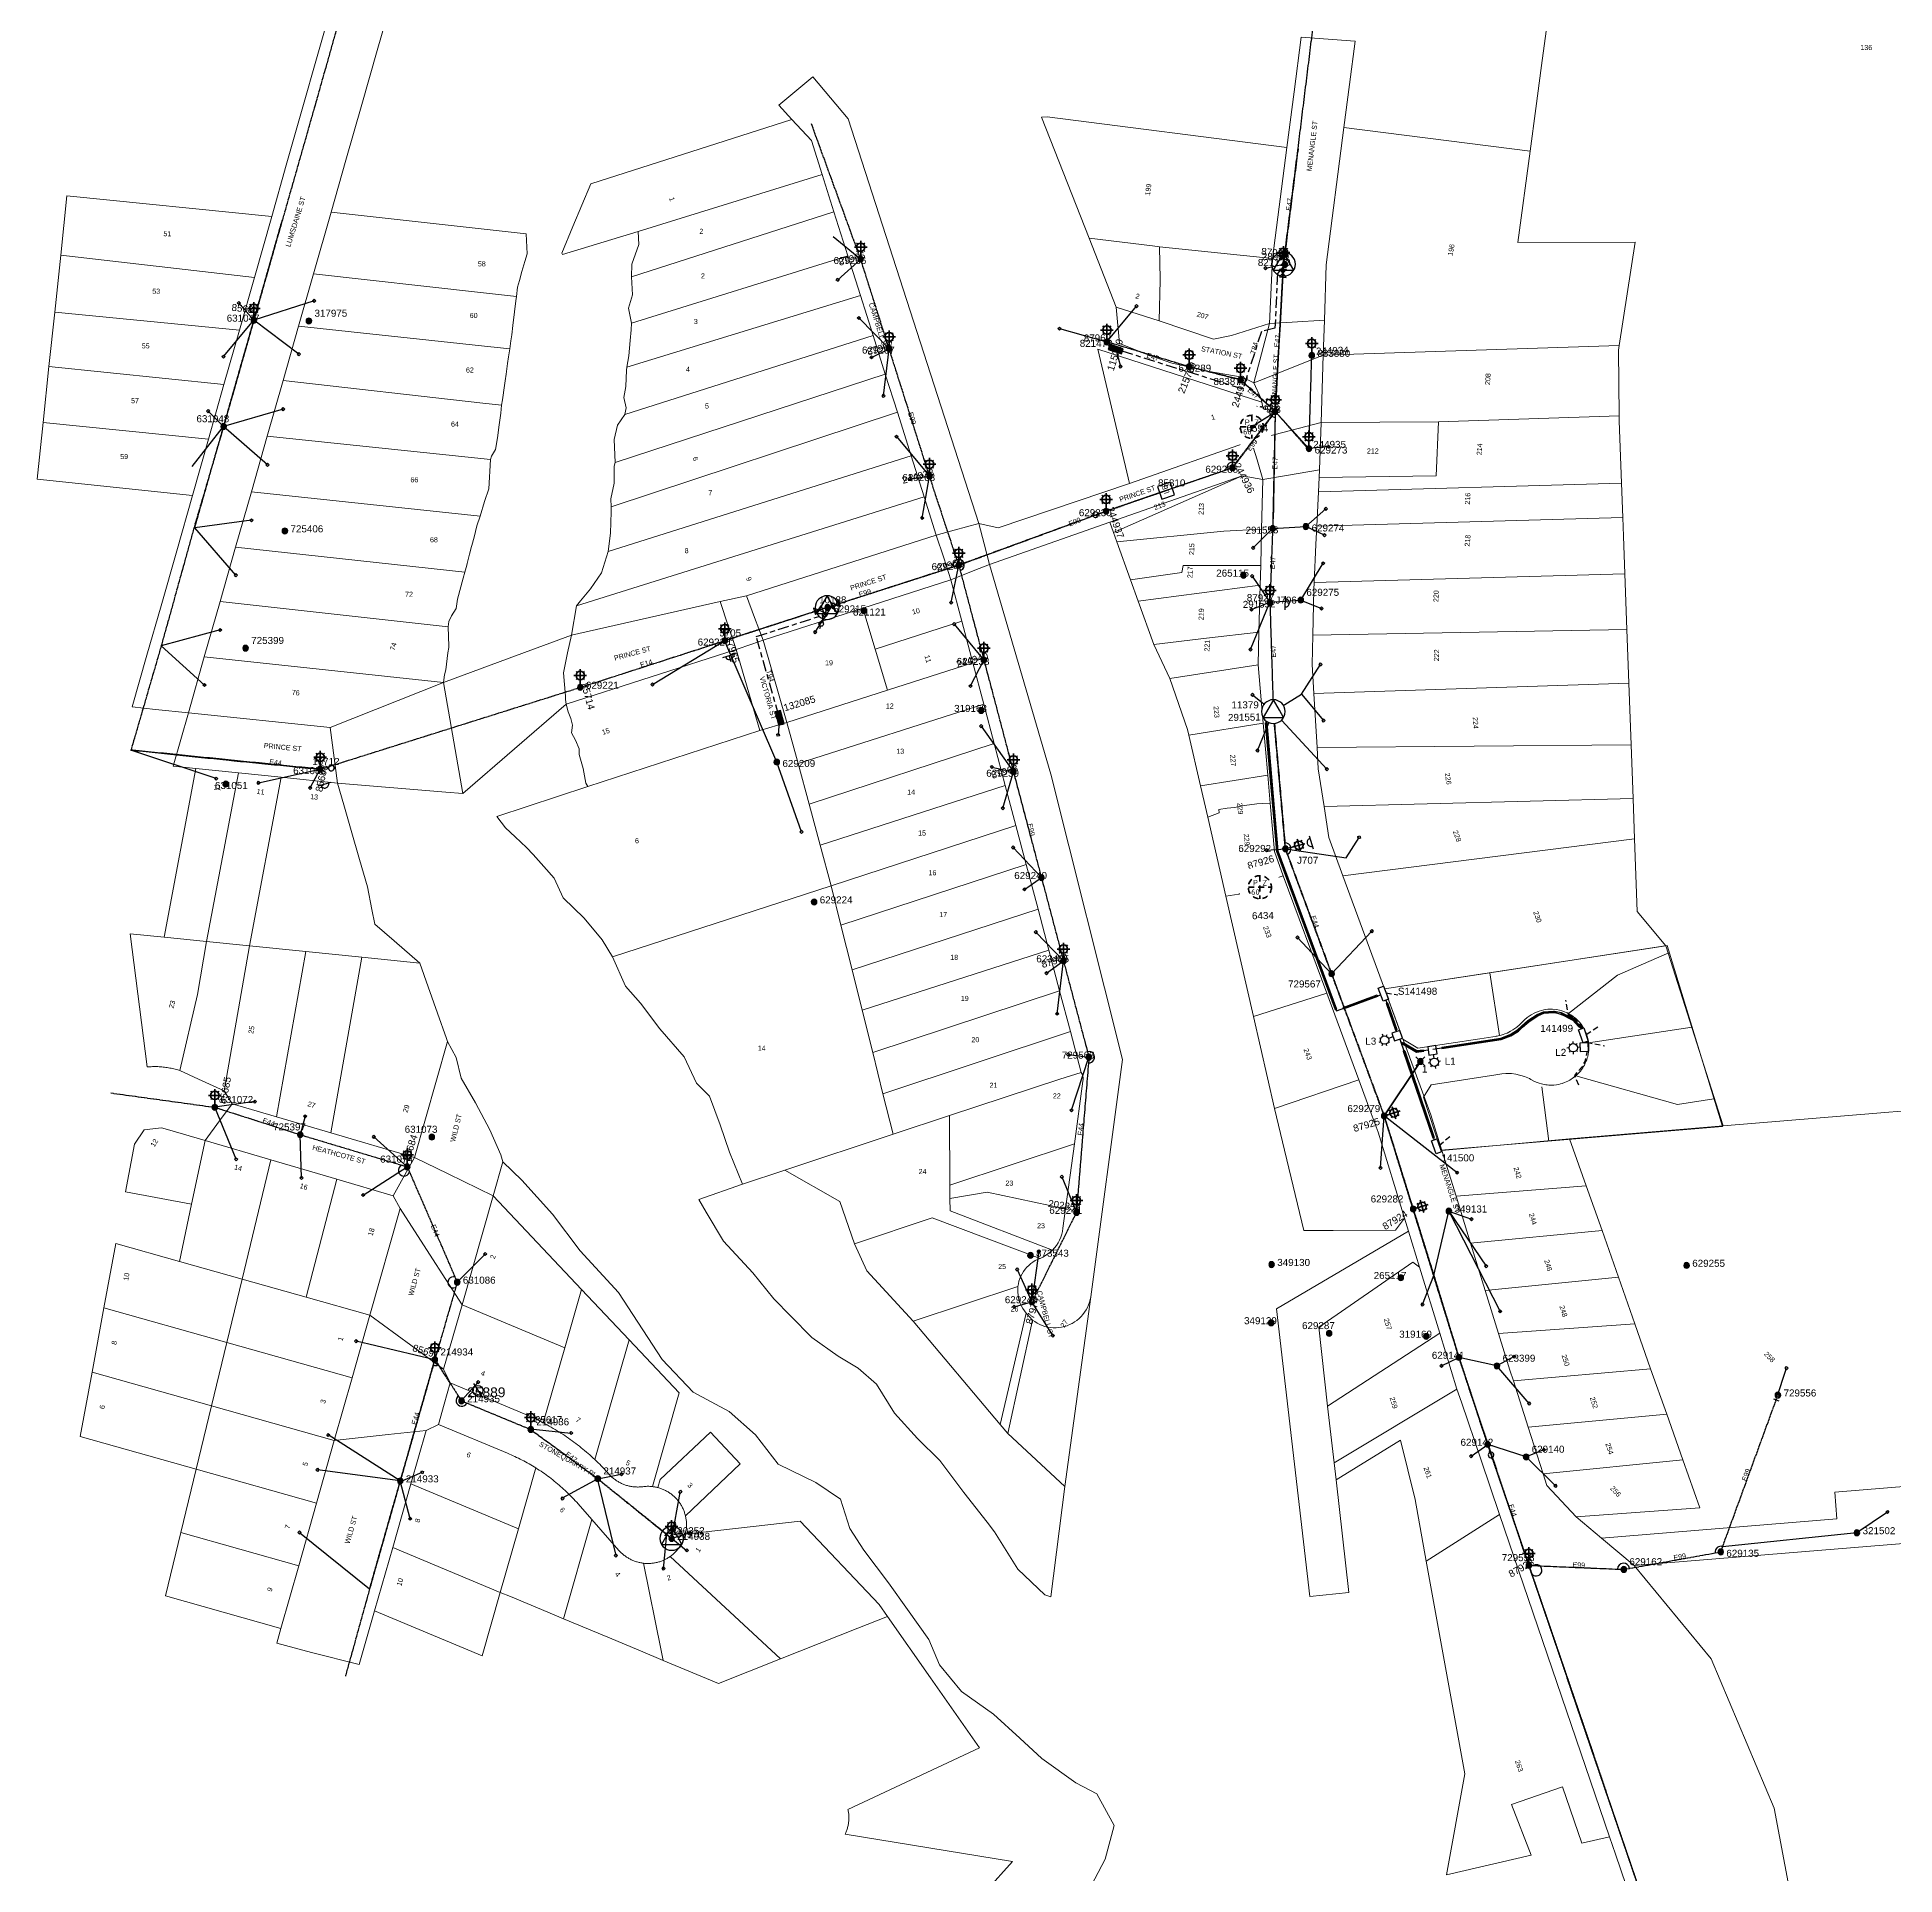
# Model space of a CAD drawing. Header units: metres. Extents: x 279631 to 281436, y 6214523 to 6215859.
# Drawn here: x 279631 to 280292, y 6214854 to 6215507 of the extents above; entities that cross this region are included whole.
import ezdxf
from ezdxf.enums import TextEntityAlignment as Align

# ---------------------------------------------------------------- set-up
doc = ezdxf.new("R2010")
doc.units = ezdxf.units.M
for name, pattern in [('Cable Exist OH', [1, 1, 0]), ('Cable Exist UG', [8.2, 4, -1.2, 1.8, -1.2]), ('Dash', [5, 3, -2]), ('Trench-LV', [3, 2, -1])]:
    doc.linetypes.add(name, pattern=pattern)
doc.layers.get('0').update_dxf_attribs({"color": 6})
for name, color, linetype, lineweight in [('Cadastre Buildings_SP_EXT', 9, 'Continuous', 5), ('Cadastre Developer_SP_NEW', 2, 'Continuous', 5), ('Cadastre Land Parcels_SP_EXT', 9, 'Continuous', 5), ('Cadastre Roads_SP_EXT', 9, 'Continuous', 5)]:
    doc.layers.add(name, color=color, linetype=linetype, lineweight=lineweight)
for name, color, linetype in [('Duct_SP_NEW', 2, 'Continuous'), ('Equip_LV_EXT', 7, 'Continuous'), ('Equip_LV_NEW', 2, 'Continuous'), ('Equip_SL_EXT', 7, 'Continuous'), ('Equip_SP_HV_EXT', 7, 'Continuous'), ('Equip_SP_LV_EXT', 7, 'Continuous'), ('Equip_SP_SL_EXT', 7, 'Continuous'), ('Equip_SP_SL_NEW', 2, 'Continuous'), ('Mains_HV_EXT', 7, 'Continuous'), ('Mains_LV_EXT', 7, 'Continuous'), ('Mains_SL_EXT', 7, 'Continuous'), ('OH_Details_SP_MISC', 7, 'Continuous'), ('Services_SP_EXT', 7, 'Continuous'), ('Services_SP_NEW_UG', 2, 'Continuous'), ('Sub_SP_TR_HV_LV_EXT', 7, 'Continuous'), ('SupportsOH_SP_EXT', 2, 'Continuous'), ('SupportsOH_SP_TR_HV_LV_SL_EXT', 7, 'Continuous'), ('SupportsUG_SP_LV_EXT', 7, 'Continuous'), ('SupportsUG_SP_LV_SL_NEW', 2, 'Continuous'), ('Trench_SP_NEW', 2, 'Continuous')]:
    doc.layers.add(name, color=color, linetype=linetype)
doc.styles.add('HVSW_LABEL', font='arial.ttf')
doc.styles.add('iecARIAL', font='arial.ttf', dxfattribs={"height": 2})
doc.styles.add('IESYMBOL1', font='isocp.shx')
doc.styles.add('POLE_LABEL', font='arial.ttf')
doc.styles.add('SL_LABEL', font='arial.ttf')
doc.styles.add('SLCP_LABEL', font='arial.ttf', dxfattribs={"height": 3.5})
doc.styles.get("Standard").update_dxf_attribs({"font": 'arial.ttf'})
doc.linetypes.add('Cable Rem', pattern='A,6.5,-0.001,["X",Standard,S=2.5,R=0,X=0,Y=-1.27],-0.001', length=6.502)
doc.linetypes.add('IE Trench HV', pattern='A,7,-0.2,["/",Standard,S=3,R=0,X=0.6,Y=-1.4],-2.5', length=9.7)

# ---------------------------------------------------------------- blocks, each defined once
blk = doc.blocks.new('SUB_POLE_EXT')
blk.add_wipeout([(0, 4.22), (0.42, 4.2), (0.83, 4.14), (1.21, 4.05), (1.62, 3.9), (1.99, 3.72), (2.35, 3.51), (2.68, 3.26), (2.99, 2.99), (3.28, 2.66), (3.52, 2.34), (3.76, 1.92), (3.9, 1.62), (4.04, 1.23), (4.18, 0.63), (4.22, 0), (4.18, -0.61), (4.06, -1.15), (3.9, -1.62), (3.58, -2.24), (3.22, -2.73), (2.97, -3.01), (2.68, -3.26), (2.36, -3.5), (2, -3.72), (1.64, -3.89), (1.25, -4.03), (0.82, -4.14), (0.42, -4.2), (0, -4.22), (-0.41, -4.2), (-0.8, -4.15), (-1.21, -4.05), (-1.62, -3.9), (-1.99, -3.73), (-2.35, -3.51), (-2.68, -3.26), (-2.96, -3.02), (-3.23, -2.72), (-3.51, -2.35), (-3.71, -2.01), (-3.91, -1.6), (-4.05, -1.21), (-4.16, -0.76), (-4.22, -0.14), (-4.21, 0.39), (-4.14, 0.83), (-4.03, 1.27), (-3.9, 1.63), (-3.71, 2.02), (-3.5, 2.37), (-3.28, 2.67), (-2.99, 2.99), (-2.68, 3.27), (-2.33, 3.52), (-1.98, 3.73), (-1.63, 3.9), (-1.2, 4.05), (-0.78, 4.15), (-0.4, 4.21)])
blk.add_line((2.16, 0.48), (2.16, 0.48, 0))
blk.add_lwpolyline([(-4.22, 0, 1), (4.22, 0, 1)], format="xyb", close=True)
blk.add_lwpolyline([(2.14, 0.52), (0, 4.22), (-3.66, -2.11), (3.66, -2.11)], close=True)
for tag, height, flags, p in [('STREET_CODE', 0.2, 9, (1.5, 0)), ('ASSET_NUM', 2.5, 8, (2, 2)), ('CONSTRUCTED_VOLTAGE', 0.2, 9, (1.5, -0.2)), ('OPERATING_VOLTAGE', 0.2, 9, (1.5, -0.6)), ('OPERATED_BY', 0.2, 9, (1.5, -0.8)), ('ORIENTATION', 0.2, 9, (1.5, -1.2)), ('OWNED_BY', 0.2, 9, (1.5, -1.4)), ('SECONDARY_VOLTAGE', 0.2, 9, (1.5, -1.6)), ('STATE', 0.2, 9, (1.5, -1.8)), ('SUBSTATION_TYPE', 0.2, 9, (1.5, -2)), ('STREETNAME', 0.2, 9, (1.5, -2.8)), ('SUBURB', 0.2, 9, (1.5, -3)), ('Z', 0.2, 1, (1.5, -3.4)), ('NO_PHASES', 0.2, 9, (1.5, -0.4)), ('MAINTAINED_BY', 0.2, 9, (1.5, -1)), ('USAGE', 0.2, 9, (1.5, -2.2)), ('LEGEND', 0.2, 9, (1.5, -2.4)), ('LOCATION', 0.2, 9, (1.5, -2.6)), ('NOTES', 0.2, 9, (1.5, -3.2))]:
    blk.add_attdef(tag, text='', height=height, dxfattribs=dict(flags=flags)).set_placement(p, align=Align.MIDDLE_LEFT)
blk = doc.blocks.new('PILLAR_EXT')
blk.add_hatch(color=256).paths.add_polyline_path([(-2.475, 0.99), (-2.475, -0.99), (2.475, -0.99), (2.475, 0.99)])
blk.add_lwpolyline([(-2.475, -0.99), (2.475, -0.99), (2.475, 0.99), (-2.475, 0.99)], close=True)
for tag, p, flags in [('OWNED_BY', (0, -0.2), 9), ('STATE', (0, -0.4), 9), ('SUPPORT_TYPE', (0, -0.6), 9), ('STREETNAME', (0, -1.8), 9), ('SUBURB', (0, -2), 1), ('USAGE', (0, -0.8), 9), ('LEGEND', (0, -1), 9), ('LOCATION', (0, -1.2), 9), ('NOTES', (0, -1.4), 9), ('PARENT', (0, -1.6), 9)]:
    blk.add_attdef(tag, p, '', height=0.2, dxfattribs=dict(flags=flags))
at = {"style": 'iecARIAL', "flags": 8}
blk.add_attdef('ASSET_NUM', (1.5, 3.5), '', height=2.5, dxfattribs=at)
blk = doc.blocks.new('LV_OH_LINKS_OPEN_EXT')
for p, q in [((-0.17, 4.97), (-0.17, 5.46)), ((-0.17, 3), (-0.17, 2.5)), ((0.17, 4.97), (0.17, 5.46)), ((0.17, 3), (0.17, 2.5))]:
    blk.add_line(p, q)
blk.add_lwpolyline([(0, 2.99, 1), (0, 4.98, 1)], format="xyb", close=True)
at = {"flags": 9}
for tag, p in [('ACTUAL_STATUS', (0, 0)), ('CONSTRUCTED_VOLTAGE', (0, -0.2)), ('OPERATING_VOLTAGE', (0, -0.6)), ('ORIENTATION', (0, -0.8)), ('OWNED_BY', (0, -1)), ('STATE', (0, -1.2)), ('SWITCH_TYPE', (0, -1.4)), ('NO_PHASES', (0, -0.4)), ('USAGE', (0, -1.6)), ('LEGEND', (0, -1.8)), ('NOTES', (0, -2))]:
    blk.add_attdef(tag, text='', height=0.2, dxfattribs=at).set_placement(p, align=Align.MIDDLE_LEFT)
at = {"flags": 1}
blk.add_attdef('Z', (0, 0), '', height=0.2, dxfattribs=at)
blk = doc.blocks.new('LV_OH_LINKS_DISTFUSE_EXT')
for p, q in [((0, 0), (0.96, 0)), ((3.84, 0), (4.8, 0))]:
    blk.add_line(p, q)
blk.add_lwpolyline([(3.84, -1.2), (3.84, 1.2), (0.96, -1.2), (0.96, 1.2)], close=True)
at = {"flags": 9}
for tag, p in [('ACTUAL_STATUS', (0, 0)), ('CONSTRUCTED_VOLTAGE', (0, -0.2)), ('OPERATING_VOLTAGE', (0, -0.6)), ('ORIENTATION', (0, -0.8)), ('OWNED_BY', (0, -1)), ('STATE', (0, -1.2)), ('SWITCH_TYPE', (0, -1.4)), ('NO_PHASES', (0, -0.4)), ('USAGE', (0, -1.6)), ('NOTES', (0, -1.8))]:
    blk.add_attdef(tag, text='', height=0.2, dxfattribs=at).set_placement(p, align=Align.MIDDLE_LEFT)
at = {"flags": 1}
blk.add_attdef('Z', (0, 0), '', height=0.2, dxfattribs=at)
blk = doc.blocks.new('SL_LANTERN_EXT')
at = {"lineweight": 40}
for p, q in [((-2.25, 4.22), (2.25, 4.22)), ((-1.46, 5.68), (-1.06, 5.28)), ((-1.46, 2.76), (-1.06, 3.16)), ((0, 1.97), (0, 6.47)), ((0, 0), (0, 2.72)), ((1.46, 5.68), (1.06, 5.28)), ((1.46, 2.76), (1.06, 3.16))]:
    blk.add_line(p, q, dxfattribs=at)
blk.add_circle((0, 4.22), 1.5, dxfattribs=at)
at = {"style": 'iecARIAL', "flags": 8}
blk.add_attdef('ASSET_NUM', (1.5, 1.5), '', height=2.5, dxfattribs=at)
for tag, p, height, flags in [('OPERATING_VOLTAGE', (0.98, -1.65), 0.2, 9), ('ORIENTATION', (0.98, -1.85), 0.2, 9), ('OWNED_BY', (0.98, -2.05), 0.2, 9), ('STATE', (0.98, -2.25), 0.2, 9), ('CONSTRUCTED_VOLTAGE', (0.98, -0.65), 0.2, 9), ('CONTROL_TYPE', (0.98, -0.85), 0.2, 9), ('LANTERN_PURPOSE', (0.98, -1.05), 0.2, 9), ('LANTERN_TYPE', (0.98, -1.25), 0.2, 9), ('NO_PHASES', (0.98, -1.45), 0.2, 9), ('USAGE', (0.98, -2.45), 0.2, 9), ('CEXIST', (0.98, -2.65), 0.2, 9), ('CNEW', (0.98, -2.85), 0.2, 9), ('CNUMBER', (0.98, -3.05), 0.2, 9), ('CREMOVE', (0.98, -3.25), 0.2, 9), ('CREPLACE', (0.98, -3.45), 0.2, 9), ('LKINGHEIGHT', (0.98, -3.65), 0.2, 9), ('LBRACKET', (0.98, -3.85), 0.2, 9), ('LBRACKETVOCAB', (0.98, -4.05), 0.2, 9), ('LCATEGORY', (0.98, -4.25), 0.2, 9), ('LCHARGE1', (0.98, -4.45), 0.2, 9), ('LCHARGE1PERCENT', (0.98, -4.65), 0.2, 9), ('LCHARGE2', (0.98, -4.85), 0.2, 9), ('LCHARGE2PERCENT', (0.98, -5.05), 0.2, 9), ('LCHARGE3', (0.98, -5.25), 0.2, 9), ('LCHARGE3PERCENT', (0.98, -5.45), 0.2, 9), ('LEXIST', (0.98, -5.65), 0.2, 9), ('LLAMP', (0.98, -5.85), 0.2, 9), ('LLAMPVOCAB', (0.98, -6.05), 0.2, 9), ('LMAST', (0.98, -6.25), 0.2, 9), ('LMASTVOCAB', (0.98, -6.45), 0.2, 9), ('LNEW', (0.98, -6.65), 0.2, 9), ('LNUMBER', (2.18, -3.25), 2.5, 8), ('STREETNAME', (0.98, -9.25), 0.2, 9), ('SUBURB', (0.98, -9.45), 0.2, 1), ('LANTNUMBER', (0.98, -6.85), 0.2, 9), ('LOUTREACH', (0.98, -7.25), 0.2, 9), ('LOUTREACHVOCAB', (0.98, -7.45), 0.2, 9), ('LRATECODE', (0.98, -7.65), 0.2, 9), ('LREMOVE', (0.98, -7.85), 0.2, 9), ('LREPLACE', (0.98, -8.05), 0.2, 9), ('LTYPE', (0.98, -8.25), 0.2, 9), ('LTYPEVOCAB', (0.98, -8.45), 0.2, 9), ('LEGEND', (0.98, -8.65), 0.2, 9), ('LOCATION', (0.98, -8.85), 0.2, 9), ('NOTES', (0.98, -9.05), 0.2, 9)]:
    blk.add_attdef(tag, p, '', height=height, dxfattribs=dict(flags=flags))
blk = doc.blocks.new('*U164')
at = {"lineweight": 40}
for p, q in [((0, 0), (1.72, 0.49)), ((1, 0.29), (5.32, 1.53)), ((1.35, 1.91), (1.85, 1.63)), ((2.54, 3.07), (3.78, -1.26)), ((4.16, 2.71), (3.88, 2.22)), ((4.96, -0.09), (4.47, 0.18)), ((2.16, -0.9), (2.43, -0.4))]:
    blk.add_line(p, q, dxfattribs=at)
blk.add_circle((3.16, 0.91), 1.5, dxfattribs=at)
at = {"style": 'iecARIAL', "flags": 8}
blk.add_attdef('ASSET_NUM', (1.5, 1.5), '', height=2.5, dxfattribs=at)
for tag, p, height, flags in [('OPERATING_VOLTAGE', (0.98, -1.65), 0.2, 9), ('ORIENTATION', (0.98, -1.85), 0.2, 9), ('OWNED_BY', (0.98, -2.05), 0.2, 9), ('STATE', (0.98, -2.25), 0.2, 9), ('CONSTRUCTED_VOLTAGE', (0.98, -0.65), 0.2, 9), ('CONTROL_TYPE', (0.98, -0.85), 0.2, 9), ('LANTERN_PURPOSE', (0.98, -1.05), 0.2, 9), ('LANTERN_TYPE', (0.98, -1.25), 0.2, 9), ('NO_PHASES', (0.98, -1.45), 0.2, 9), ('USAGE', (0.98, -2.45), 0.2, 9), ('CEXIST', (0.98, -2.65), 0.2, 9), ('CNEW', (0.98, -2.85), 0.2, 9), ('CNUMBER', (0.98, -3.05), 0.2, 9), ('CREMOVE', (0.98, -3.25), 0.2, 9), ('CREPLACE', (0.98, -3.45), 0.2, 9), ('LKINGHEIGHT', (0.98, -3.65), 0.2, 9), ('LBRACKET', (0.98, -3.85), 0.2, 9), ('LBRACKETVOCAB', (0.98, -4.05), 0.2, 9), ('LCATEGORY', (0.98, -4.25), 0.2, 9), ('LCHARGE1', (0.98, -4.45), 0.2, 9), ('LCHARGE1PERCENT', (0.98, -4.65), 0.2, 9), ('LCHARGE2', (0.98, -4.85), 0.2, 9), ('LCHARGE2PERCENT', (0.98, -5.05), 0.2, 9), ('LCHARGE3', (0.98, -5.25), 0.2, 9), ('LCHARGE3PERCENT', (0.98, -5.45), 0.2, 9), ('LEXIST', (0.98, -5.65), 0.2, 9), ('LLAMP', (0.98, -5.85), 0.2, 9), ('LLAMPVOCAB', (0.98, -6.05), 0.2, 9), ('LMAST', (0.98, -6.25), 0.2, 9), ('LMASTVOCAB', (0.98, -6.45), 0.2, 9), ('LNEW', (0.98, -6.65), 0.2, 9), ('LNUMBER', (2.18, -3.25), 2.5, 8), ('STREETNAME', (0.98, -9.25), 0.2, 9), ('SUBURB', (0.98, -9.45), 0.2, 1), ('LANTNUMBER', (0.98, -6.85), 0.2, 9), ('LOUTREACH', (0.98, -7.25), 0.2, 9), ('LOUTREACHVOCAB', (0.98, -7.45), 0.2, 9), ('LRATECODE', (0.98, -7.65), 0.2, 9), ('LREMOVE', (0.98, -7.85), 0.2, 9), ('LREPLACE', (0.98, -8.05), 0.2, 9), ('LTYPE', (0.98, -8.25), 0.2, 9), ('LTYPEVOCAB', (0.98, -8.45), 0.2, 9), ('LEGEND', (0.98, -8.65), 0.2, 9), ('LOCATION', (0.98, -8.85), 0.2, 9), ('NOTES', (0.98, -9.05), 0.2, 9)]:
    blk.add_attdef(tag, p, '', height=height, dxfattribs=dict(flags=flags))
blk = doc.blocks.new('*U128')
at = {"lineweight": 40}
for p, q in [((0, 0), (3.33, 0.87)), ((2.6, 0.68), (6.95, 1.82)), ((2.99, 2.29), (3.48, 2.01)), ((4.2, 3.43), (5.34, -0.92)), ((5.81, 3.03), (5.53, 2.55)), ((6.55, 0.21), (6.07, 0.5)), ((3.73, -0.53), (4.02, -0.04))]:
    blk.add_line(p, q, dxfattribs=at)
blk.add_circle((4.77, 1.25), 1.5, dxfattribs=at)
at = {"style": 'iecARIAL', "flags": 8}
blk.add_attdef('ASSET_NUM', (1.5, 1.5), '', height=2.5, dxfattribs=at)
for tag, p, height, flags in [('OPERATING_VOLTAGE', (0.98, -1.65), 0.2, 9), ('ORIENTATION', (0.98, -1.85), 0.2, 9), ('OWNED_BY', (0.98, -2.05), 0.2, 9), ('STATE', (0.98, -2.25), 0.2, 9), ('CONSTRUCTED_VOLTAGE', (0.98, -0.65), 0.2, 9), ('CONTROL_TYPE', (0.98, -0.85), 0.2, 9), ('LANTERN_PURPOSE', (0.98, -1.05), 0.2, 9), ('LANTERN_TYPE', (0.98, -1.25), 0.2, 9), ('NO_PHASES', (0.98, -1.45), 0.2, 9), ('USAGE', (0.98, -2.45), 0.2, 9), ('CEXIST', (0.98, -2.65), 0.2, 9), ('CNEW', (0.98, -2.85), 0.2, 9), ('CNUMBER', (0.98, -3.05), 0.2, 9), ('CREMOVE', (0.98, -3.25), 0.2, 9), ('CREPLACE', (0.98, -3.45), 0.2, 9), ('LKINGHEIGHT', (0.98, -3.65), 0.2, 9), ('LBRACKET', (0.98, -3.85), 0.2, 9), ('LBRACKETVOCAB', (0.98, -4.05), 0.2, 9), ('LCATEGORY', (0.98, -4.25), 0.2, 9), ('LCHARGE1', (0.98, -4.45), 0.2, 9), ('LCHARGE1PERCENT', (0.98, -4.65), 0.2, 9), ('LCHARGE2', (0.98, -4.85), 0.2, 9), ('LCHARGE2PERCENT', (0.98, -5.05), 0.2, 9), ('LCHARGE3', (0.98, -5.25), 0.2, 9), ('LCHARGE3PERCENT', (0.98, -5.45), 0.2, 9), ('LEXIST', (0.98, -5.65), 0.2, 9), ('LLAMP', (0.98, -5.85), 0.2, 9), ('LLAMPVOCAB', (0.98, -6.05), 0.2, 9), ('LMAST', (0.98, -6.25), 0.2, 9), ('LMASTVOCAB', (0.98, -6.45), 0.2, 9), ('LNEW', (0.98, -6.65), 0.2, 9), ('LNUMBER', (2.18, -3.25), 2.5, 8), ('STREETNAME', (0.98, -9.25), 0.2, 9), ('SUBURB', (0.98, -9.45), 0.2, 1), ('LANTNUMBER', (0.98, -6.85), 0.2, 9), ('LOUTREACH', (0.98, -7.25), 0.2, 9), ('LOUTREACHVOCAB', (0.98, -7.45), 0.2, 9), ('LRATECODE', (0.98, -7.65), 0.2, 9), ('LREMOVE', (0.98, -7.85), 0.2, 9), ('LREPLACE', (0.98, -8.05), 0.2, 9), ('LTYPE', (0.98, -8.25), 0.2, 9), ('LTYPEVOCAB', (0.98, -8.45), 0.2, 9), ('LEGEND', (0.98, -8.65), 0.2, 9), ('LOCATION', (0.98, -8.85), 0.2, 9), ('NOTES', (0.98, -9.05), 0.2, 9)]:
    blk.add_attdef(tag, p, '', height=height, dxfattribs=dict(flags=flags))
blk = doc.blocks.new('*U126')
at = {"lineweight": 40}
for p, q in [((0, 0), (2.05, 0.65)), ((1.33, 0.43), (5.62, 1.79)), ((1.65, 2.06), (2.15, 1.8)), ((2.79, 3.25), (4.16, -1.03)), ((4.42, 2.94), (4.17, 2.44)), ((5.31, 0.16), (4.81, 0.42)), ((2.53, -0.72), (2.79, -0.22))]:
    blk.add_line(p, q, dxfattribs=at)
blk.add_circle((3.48, 1.11), 1.5, dxfattribs=at)
at = {"style": 'iecARIAL', "flags": 8}
blk.add_attdef('ASSET_NUM', (1.5, 1.5), '', height=2.5, dxfattribs=at)
for tag, p, height, flags in [('OPERATING_VOLTAGE', (0.98, -1.65), 0.2, 9), ('ORIENTATION', (0.98, -1.85), 0.2, 9), ('OWNED_BY', (0.98, -2.05), 0.2, 9), ('STATE', (0.98, -2.25), 0.2, 9), ('CONSTRUCTED_VOLTAGE', (0.98, -0.65), 0.2, 9), ('CONTROL_TYPE', (0.98, -0.85), 0.2, 9), ('LANTERN_PURPOSE', (0.98, -1.05), 0.2, 9), ('LANTERN_TYPE', (0.98, -1.25), 0.2, 9), ('NO_PHASES', (0.98, -1.45), 0.2, 9), ('USAGE', (0.98, -2.45), 0.2, 9), ('CEXIST', (0.98, -2.65), 0.2, 9), ('CNEW', (0.98, -2.85), 0.2, 9), ('CNUMBER', (0.98, -3.05), 0.2, 9), ('CREMOVE', (0.98, -3.25), 0.2, 9), ('CREPLACE', (0.98, -3.45), 0.2, 9), ('LKINGHEIGHT', (0.98, -3.65), 0.2, 9), ('LBRACKET', (0.98, -3.85), 0.2, 9), ('LBRACKETVOCAB', (0.98, -4.05), 0.2, 9), ('LCATEGORY', (0.98, -4.25), 0.2, 9), ('LCHARGE1', (0.98, -4.45), 0.2, 9), ('LCHARGE1PERCENT', (0.98, -4.65), 0.2, 9), ('LCHARGE2', (0.98, -4.85), 0.2, 9), ('LCHARGE2PERCENT', (0.98, -5.05), 0.2, 9), ('LCHARGE3', (0.98, -5.25), 0.2, 9), ('LCHARGE3PERCENT', (0.98, -5.45), 0.2, 9), ('LEXIST', (0.98, -5.65), 0.2, 9), ('LLAMP', (0.98, -5.85), 0.2, 9), ('LLAMPVOCAB', (0.98, -6.05), 0.2, 9), ('LMAST', (0.98, -6.25), 0.2, 9), ('LMASTVOCAB', (0.98, -6.45), 0.2, 9), ('LNEW', (0.98, -6.65), 0.2, 9), ('LNUMBER', (2.18, -3.25), 2.5, 8), ('STREETNAME', (0.98, -9.25), 0.2, 9), ('SUBURB', (0.98, -9.45), 0.2, 1), ('LANTNUMBER', (0.98, -6.85), 0.2, 9), ('LOUTREACH', (0.98, -7.25), 0.2, 9), ('LOUTREACHVOCAB', (0.98, -7.45), 0.2, 9), ('LRATECODE', (0.98, -7.65), 0.2, 9), ('LREMOVE', (0.98, -7.85), 0.2, 9), ('LREPLACE', (0.98, -8.05), 0.2, 9), ('LTYPE', (0.98, -8.25), 0.2, 9), ('LTYPEVOCAB', (0.98, -8.45), 0.2, 9), ('LEGEND', (0.98, -8.65), 0.2, 9), ('LOCATION', (0.98, -8.85), 0.2, 9), ('NOTES', (0.98, -9.05), 0.2, 9)]:
    blk.add_attdef(tag, p, '', height=height, dxfattribs=dict(flags=flags))
blk = doc.blocks.new('CCP_EXT')
blk.add_wipeout([(0, 0.57), (0.57, 0), (0, -0.57), (-0.57, 0)])
blk.add_lwpolyline([(-0.57, 0), (0, 0.57), (0.57, 0), (0, -0.57), (-0.57, 0)])
at = {"flags": 1}
blk.add_attdef('Z', (0, 0), '', height=0.2, dxfattribs=at)
at = {"flags": 9}
for tag, p in [('CCP_TYPE', (0, 0)), ('CONSTRUCTED_VOLTAGE', (0, -0.2)), ('OPERATING_VOLTAGE', (0, -0.6)), ('ORIENTATION', (0, -0.8)), ('OWNED_BY', (0, -1)), ('STATE', (0, -1.8)), ('NO_PHASES', (0, -0.4)), ('USAGE', (0, -1.2)), ('LEGEND', (0, -1.4)), ('LIFE_SUPPORT', (0, -1.6)), ('NOTES', (0, -2))]:
    blk.add_attdef(tag, text='', height=0.2, dxfattribs=at).set_placement(p, align=Align.MIDDLE_LEFT)
blk = doc.blocks.new('POLE_EXT')
blk.add_hatch(color=256).paths.add_polyline_path([(-1, 0, 1), (1, 0, 1)])
blk.add_lwpolyline([(-1, 0, 1), (1, 0, 1)], format="xyb", close=True)
for tag, height, flags, p in [('pNumber', 2.5, 8, (-17.84, 2.07)), ('OWNED_BY', 0.2, 9, (1.35, -0.4)), ('SPECIAL_USE', 0.2, 9, (1.35, -0.8)), ('STATE', 0.2, 9, (1.35, -1)), ('cLV', 0.2, 9, (1.35, -1.4)), ('hDepth', 0.2, 9, (1.35, -1.6)), ('hDia', 0.2, 9, (1.35, -1.8)), ('cHV', 0.2, 9, (1.35, -2)), ('cLinedev', 0.2, 9, (1.35, -3.4)), ('pExisting', 0.2, 9, (1.35, -3.8)), ('pFooting', 0.2, 9, (1.35, -4.4)), ('pNew', 0.2, 9, (1.35, -4.6)), ('pRelocate', 0.2, 9, (1.35, -5)), ('pRemove', 0.2, 9, (1.35, -5.2)), ('pReplace', 0.2, 9, (1.35, -5.4)), ('pStay', 0.2, 9, (1.35, -5.6)), ('pType', 0.2, 9, (1.35, -5.8)), ('cspan', 0.2, 9, (1.35, -6)), ('STREETNAME', 0.2, 9, (1.35, -6.2)), ('SUBURB', 0.2, 9, (1.35, -6.4)), ('PARENT', 0.2, 9, (1.35, -0.6)), ('USAGE', 0.2, 9, (1.35, -1.2)), ('LBRACKET', 0.2, 9, (1.35, -2.2)), ('LExisting', 0.2, 9, (1.35, -2.4)), ('LANTNUMBER', 0.2, 9, (1.35, -2.6)), ('LOther', 0.2, 9, (1.35, -2.8)), ('LRemove', 0.2, 9, (1.35, -3)), ('LEGEND', 0.2, 9, (1.35, -3.2)), ('LOCATION', 0.2, 9, (1.35, -3.6)), ('PFNUMBER', 0.2, 9, (1.35, -4)), ('NEWPFNUMBER', 0.2, 9, (1.35, -4.2)), ('NOTES', 0.2, 9, (1.35, -6.6)), ('OPERATED_BY', 0.2, 9, (1.36, -7.01)), ('MAINTAINED_BY', 0.2, 9, (1.36, -6.81))]:
    blk.add_attdef(tag, text='', height=height, dxfattribs=dict(flags=flags)).set_placement(p, align=Align.MIDDLE_LEFT)
at = {"style": 'POLE_LABEL'}
for tag, height, flags, p in [('STRUCTURE_PLANT_NUMBER', 0.2, 9, (1.35, 0.03)), ('ASSET_NUM', 2.5, 8, (2, 2)), ('STREET_CODE', 0.2, 9, (1.35, -0.2))]:
    blk.add_attdef(tag, text='', height=height, dxfattribs=dict(at, flags=flags)).set_placement(p, align=Align.MIDDLE_LEFT)
at = {"flags": 1}
blk.add_attdef('Z', (1.35, -7.33), '', height=0.2, dxfattribs=at)
blk = doc.blocks.new('LV_UG_DFUSE_CLOSED_EXT')
for points in [[(1, 0), (0, 0)], [(5.04, 0.73), (2.16, -0.72)], [(5.05, -0.71), (2.16, 0.72)], [(6.2, 0.01), (7.2, 0.01)]]:
    blk.add_lwpolyline(points)
for centre in [(1.8, 0), (5.4, 0.01)]:
    blk.add_circle(centre, 0.8)
at = {"flags": 9}
for tag, p in [('ACTUAL_STATUS', (0, 0)), ('CONSTRUCTED_VOLTAGE', (0, -0.2)), ('OPERATING_VOLTAGE', (0, -0.6)), ('ORIENTATION', (0, -0.8)), ('STATE', (0, -1)), ('SWITCH_TYPE', (0, -1.2)), ('NO_PHASES', (0, -0.4)), ('USAGE', (0, -1.4)), ('NOTES', (0, -1.6))]:
    blk.add_attdef(tag, text='', height=0.2, dxfattribs=at).set_placement(p, align=Align.MIDDLE_LEFT)
at = {"flags": 1}
blk.add_attdef('Z', (0, 0), '', height=0.2, dxfattribs=at)
blk = doc.blocks.new('HV_USL_OPEN_EXT')
for p, q in [((0, 7.9), (0, 5.5)), ((2.4, 5.5), (-2.4, 5.5))]:
    blk.add_line(p, q)
blk.add_lwpolyline([(1.44, 5.5, 1), (-1.44, 5.5)], format="xyb")
for tag, height, flags, p in [('STREET_CODE', 0.2, 9, (1.5, 0)), ('ASSET_NUM', 2.5, 8, (2, 2)), ('ACTUAL_STATUS', 0.2, 9, (1.5, -0.2)), ('CONSTRUCTED_VOLTAGE', 0.2, 9, (1.5, -0.4)), ('OPERATING_VOLTAGE', 0.2, 9, (1.5, -0.8)), ('ORIENTATION', 0.2, 9, (1.5, -1)), ('OWNED_BY', 0.2, 9, (1.5, -1.2)), ('OPERATED_BY', 0.2, 9, (1.5, -1.4)), ('STATE', 0.2, 9, (1.5, -1.8)), ('SWITCH_TYPE', 0.2, 9, (1.5, -2)), ('STREETNAME', 0.2, 9, (1.5, -2.8)), ('SUBURB', 0.2, 9, (1.5, -3)), ('Z', 0.2, 1, (1.5, -3.6)), ('NO_PHASES', 0.2, 9, (1.5, -0.6)), ('MAINTAINED_BY', 0.2, 9, (1.5, -1.6)), ('USAGE', 0.2, 9, (1.5, -2.2)), ('LEGEND', 0.2, 9, (1.5, -2.4)), ('LOCATION', 0.2, 9, (1.5, -2.6)), ('NOTES', 0.2, 9, (1.5, -3.2)), ('LABEL_ALIGNMENT', 0.2, 9, (1.5, -3.4))]:
    blk.add_attdef(tag, text='', height=height, dxfattribs=dict(flags=flags)).set_placement(p, align=Align.MIDDLE_LEFT)
blk = doc.blocks.new('*U129')
blk.add_line((1.9, -9.39), (-2.9, -9.39))
blk.add_lwpolyline([(0.94, -9.39, 0.414214), (-0.5, -7.95, 0.414214), (-1.94, -9.39)], format="xyb")
for tag, height, flags, p in [('STREET_CODE', 0.2, 9, (1.5, 0)), ('ASSET_NUM', 2.5, 8, (2, 2)), ('ACTUAL_STATUS', 0.2, 9, (1.5, -0.2)), ('CONSTRUCTED_VOLTAGE', 0.2, 9, (1.5, -0.4)), ('OPERATING_VOLTAGE', 0.2, 9, (1.5, -0.8)), ('ORIENTATION', 0.2, 9, (1.5, -1)), ('OWNED_BY', 0.2, 9, (1.5, -1.2)), ('OPERATED_BY', 0.2, 9, (1.5, -1.4)), ('STATE', 0.2, 9, (1.5, -1.8)), ('SWITCH_TYPE', 0.2, 9, (1.5, -2)), ('STREETNAME', 0.2, 9, (1.5, -2.8)), ('SUBURB', 0.2, 9, (1.5, -3)), ('Z', 0.2, 1, (1.5, -3.6)), ('NO_PHASES', 0.2, 9, (1.5, -0.6)), ('MAINTAINED_BY', 0.2, 9, (1.5, -1.6)), ('USAGE', 0.2, 9, (1.5, -2.2)), ('LEGEND', 0.2, 9, (1.5, -2.4)), ('LOCATION', 0.2, 9, (1.5, -2.6)), ('NOTES', 0.2, 9, (1.5, -3.2)), ('LABEL_ALIGNMENT', 0.2, 9, (1.5, -3.4))]:
    blk.add_attdef(tag, text='', height=height, dxfattribs=dict(flags=flags)).set_placement(p, align=Align.MIDDLE_LEFT)
blk = doc.blocks.new('HV_USL_CLOSED_EXT')
blk.add_line((2.4, 5.5), (-2.4, 5.5))
blk.add_lwpolyline([(1.44, 5.5, 0.414214), (0, 6.94, 0.414214), (-1.44, 5.5)], format="xyb")
for tag, height, flags, p in [('STREET_CODE', 0.2, 9, (1.5, 0)), ('ASSET_NUM', 2.5, 8, (2, 2)), ('ACTUAL_STATUS', 0.2, 9, (1.5, -0.2)), ('CONSTRUCTED_VOLTAGE', 0.2, 9, (1.5, -0.4)), ('OPERATING_VOLTAGE', 0.2, 9, (1.5, -0.8)), ('ORIENTATION', 0.2, 9, (1.5, -1)), ('OWNED_BY', 0.2, 9, (1.5, -1.2)), ('OPERATED_BY', 0.2, 9, (1.5, -1.4)), ('STATE', 0.2, 9, (1.5, -1.8)), ('SWITCH_TYPE', 0.2, 9, (1.5, -2)), ('STREETNAME', 0.2, 9, (1.5, -2.8)), ('SUBURB', 0.2, 9, (1.5, -3)), ('Z', 0.2, 1, (1.5, -3.6)), ('NO_PHASES', 0.2, 9, (1.5, -0.6)), ('MAINTAINED_BY', 0.2, 9, (1.5, -1.6)), ('USAGE', 0.2, 9, (1.5, -2.2)), ('LEGEND', 0.2, 9, (1.5, -2.4)), ('LOCATION', 0.2, 9, (1.5, -2.6)), ('NOTES', 0.2, 9, (1.5, -3.2)), ('LABEL_ALIGNMENT', 0.2, 9, (1.5, -3.4))]:
    blk.add_attdef(tag, text='', height=height, dxfattribs=dict(flags=flags)).set_placement(p, align=Align.MIDDLE_LEFT)
blk = doc.blocks.new('HV_ABS_CLOSED_EXT')
blk.add_line((-3, 6.87), (3, 6.87))
blk.add_circle((0, 6.87), 1.8)
at = {"flags": 1}
blk.add_attdef('Z', (0, 0), '', height=0.2, dxfattribs=at)
at = {"style": 'HVSW_LABEL'}
for tag, height, flags, p in [('ASSET_NUM', 3.5, 8, (2, 2)), ('STREET_CODE', 0.2, 9, (0, -0.2))]:
    blk.add_attdef(tag, text='', height=height, dxfattribs=dict(at, flags=flags)).set_placement(p, align=Align.MIDDLE_LEFT)
at = {"flags": 9}
for tag, p in [('ACTUAL_STATUS', (0, -0.4)), ('CONSTRUCTED_VOLTAGE', (0, -0.6)), ('OPERATING_VOLTAGE', (0, -1)), ('ORIENTATION', (0, -1.2)), ('OWNED_BY', (0, -1.4)), ('STATE', (0, -1.6)), ('SWITCH_TYPE', (0, -1.8)), ('STREETNAME', (0, -2.6)), ('SUBURB', (0, -2.8)), ('NO_PHASES', (0, -0.8)), ('USAGE', (0, -2)), ('LEGEND', (0, -2.2)), ('LOCATION', (0, -2.4)), ('NOTES', (0, -3))]:
    blk.add_attdef(tag, text='', height=0.2, dxfattribs=at).set_placement(p, align=Align.MIDDLE_LEFT)
blk = doc.blocks.new('HV_LOAD_BREAK_EXT')
blk.add_lwpolyline([(-2.4, -2.4), (2.4, -2.4), (2.4, 2.4), (-2.4, 2.4)], close=True)
at = {"insert": (-1.1, 0.99), "char_height": 2, "width": 2.9628, "attachment_point": 1}
blk.add_mtext('{\\Fisocp|c0;LB}', dxfattribs=at)
for tag, height, flags, p in [('STREET_CODE', 0.2, 9, (1.5, 0)), ('ASSET_NUM', 2.5, 8, (2, 2)), ('ACTUAL_STATUS', 0.2, 9, (1.5, -0.2)), ('CONSTRUCTED_VOLTAGE', 0.2, 9, (1.5, -0.4)), ('OPERATING_VOLTAGE', 0.2, 9, (1.5, -0.8)), ('ORIENTATION', 0.2, 9, (1.5, -1)), ('OWNED_BY', 0.2, 9, (1.5, -1.2)), ('OPERATED_BY', 0.2, 9, (1.5, -1.4)), ('STATE', 0.2, 9, (1.5, -1.8)), ('SWITCH_TYPE', 0.2, 9, (1.5, -2)), ('STREETNAME', 0.2, 9, (1.5, -2.8)), ('SUBURB', 0.2, 9, (1.5, -3)), ('Z', 0.2, 1, (1.5, -3.6)), ('NO_PHASES', 0.2, 9, (1.5, -0.6)), ('MAINTAINED_BY', 0.2, 9, (1.5, -1.6)), ('USAGE', 0.2, 9, (1.5, -2.2)), ('LEGEND', 0.2, 9, (1.5, -2.4)), ('LOCATION', 0.2, 9, (1.5, -2.6)), ('NOTES', 0.2, 9, (1.5, -3.2)), ('LABEL_ALIGNMENT', 0.2, 9, (1.5, -3.4))]:
    blk.add_attdef(tag, text='', height=height, dxfattribs=dict(flags=flags)).set_placement(p, align=Align.MIDDLE_LEFT)
blk = doc.blocks.new('End Shackle_EXT')
blk.add_wipeout([(0, 0.25), (1.81, 0.25), (1.82, -0.25), (0, -0.25)])
blk.add_line((1.81, -1), (1.81, 1))
at = {"flags": 1}
blk.add_attdef('Z', (0, 0), '', height=0.2, dxfattribs=at)
at = {"flags": 9}
for tag, p in [('CONNECTOR_TYPE', (0, 0)), ('CONSTRUCTED_VOLTAGE', (0, -0.2)), ('OPERATING_VOLTAGE', (0, -0.6)), ('ORIENTATION', (0, -0.8)), ('OWNED_BY', (0, -1)), ('STATE', (0, -1.2)), ('NO_PHASES', (0, -0.4)), ('USAGE', (0, -1.4)), ('NOTES', (0, -1.6))]:
    blk.add_attdef(tag, text='', height=0.2, dxfattribs=at).set_placement(p, align=Align.MIDDLE_LEFT)
blk = doc.blocks.new('SLCP_ZELL_EXT')
blk.add_wipeout([(-0.24, 7.5), (-0.71, 7.47), (-1.17, 7.41), (-1.64, 7.32), (-2.09, 7.21), (-2.54, 7.06), (-2.98, 6.89), (-3.41, 6.69), (-3.82, 6.46), (-4.22, 6.21), (-4.6, 5.93), (-4.96, 5.63), (-5.31, 5.31), (-5.63, 4.96), (-5.93, 4.6), (-6.21, 4.22), (-6.46, 3.82), (-6.69, 3.41), (-6.89, 2.98), (-7.06, 2.54), (-7.21, 2.09), (-7.32, 1.64), (-7.41, 1.17), (-7.47, 0.71), (-7.5, 0.24), (-7.5, -0.24), (-7.47, -0.71), (-7.41, -1.17), (-7.32, -1.64), (-7.21, -2.09), (-7.06, -2.54), (-6.89, -2.98), (-6.69, -3.41), (-6.46, -3.82), (-6.21, -4.22), (-5.93, -4.6), (-5.63, -4.96), (-5.31, -5.31), (-4.96, -5.63), (-4.6, -5.93), (-4.22, -6.21), (-3.82, -6.46), (-3.41, -6.69), (-2.98, -6.89), (-2.54, -7.06), (-2.09, -7.21), (-1.64, -7.32), (-1.17, -7.41), (-0.71, -7.47), (-0.24, -7.5), (0.24, -7.5), (0.71, -7.47), (1.17, -7.41), (1.64, -7.32), (2.09, -7.21), (2.54, -7.06), (2.98, -6.89), (3.41, -6.69), (3.82, -6.46), (4.22, -6.21), (4.6, -5.93), (4.96, -5.63), (5.31, -5.31), (5.63, -4.96), (5.93, -4.6), (6.21, -4.22), (6.46, -3.82), (6.69, -3.41), (6.89, -2.98), (7.06, -2.54), (7.21, -2.09), (7.32, -1.64), (7.41, -1.17), (7.47, -0.71), (7.5, -0.24), (7.5, 0.24), (7.47, 0.71), (7.41, 1.17), (7.32, 1.64), (7.21, 2.09), (7.06, 2.54), (6.89, 2.98), (6.69, 3.41), (6.46, 3.82), (6.21, 4.22), (5.93, 4.6), (5.63, 4.96), (5.31, 5.31), (4.96, 5.63), (4.6, 5.93), (4.22, 6.21), (3.82, 6.46), (3.41, 6.69), (2.98, 6.89), (2.54, 7.06), (2.09, 7.21), (1.64, 7.32), (1.17, 7.41), (0.71, 7.47), (0.24, 7.5)])
at = {"linetype": 'Dash', "lineweight": 40, "ltscale": 0.7}
for p, q in [((-4.11, 0), (4.11, 0)), ((0, 4.11), (0, -4.11))]:
    blk.add_line(p, q, dxfattribs=at)
blk.add_circle((0, 0), 4.11, dxfattribs=at)
at = {"lineweight": 40, "style": 'IESYMBOL1'}
for s, p in [('P', (-1.6, 0)), ('Z', (1.7, 0)), ('60', (-1.61, -3.31))]:
    blk.add_text(s, height=2, dxfattribs=at).set_placement(p, align=Align.BOTTOM_CENTER)
at = {"flags": 1}
blk.add_attdef('Z', (0, 0), '', height=0.2, dxfattribs=at)
at = {"style": 'SLCP_LABEL'}
for tag, height, flags, p in [('ASSET_NUM', 2.5, 8, (2, 2)), ('STREET_CODE', 0.2, 9, (0, -0.2))]:
    blk.add_attdef(tag, text='', height=height, dxfattribs=dict(at, flags=flags)).set_placement(p, align=Align.MIDDLE_LEFT)
at = {"flags": 9}
for tag, p in [('CONSTRUCTED_VOLTAGE', (0, -0.4)), ('CONTROL_TYPE', (0, -0.6)), ('OPERATING_VOLTAGE', (0, -1)), ('ORIENTATION', (0, -1.2)), ('OWNED_BY', (0, -1.4)), ('STATE', (0, -2)), ('NO_PHASES', (0, -0.8)), ('USAGE', (0, -1.6)), ('LOCATION', (0, -1.8)), ('NOTES', (0, -2.2))]:
    blk.add_attdef(tag, text='', height=0.2, dxfattribs=at).set_placement(p, align=Align.MIDDLE_LEFT)
blk = doc.blocks.new('*U130')
blk.add_wipeout([(-2.47, 3), (2.47, 3), (2.47, 1.02), (-2.47, 1.02)])
at = {"lineweight": -3}
blk.add_lwpolyline([(-2.47, 3), (2.47, 3), (2.47, 1.02), (-2.47, 1.02)], close=True, dxfattribs=at)
for tag, height, flags, p in [('STREET_CODE', 0.2, 9, (1.5, 2)), ('OWNED_BY', 0.2, 9, (1.5, 1.8)), ('OPERATED_BY', 0.2, 9, (1.5, 1.6)), ('STATE', 0.2, 9, (1.5, 1.2)), ('SUPPORT_TYPE', 0.2, 9, (1.5, 1)), ('SUBURB', 0.2, 9, (1.5, 0.2)), ('STREETNAME', 0.2, 9, (1.5, 0)), ('MAINTAINED_BY', 0.2, 9, (1.5, 1.4)), ('USAGE', 0.2, 9, (1.5, 0.8)), ('LEGEND', 0.2, 9, (1.5, 0.6)), ('PARENT', 0.2, 9, (1.5, 0.4)), ('ASSET_NUM', 2.5, 8, (2, 4)), ('Z', 0.2, 1, (1.5, -0.6)), ('LOCATION', 0.2, 9, (1.5, -0.2)), ('NOTES', 0.2, 9, (1.5, -0.4))]:
    blk.add_attdef(tag, text='', height=height, dxfattribs=dict(flags=flags)).set_placement(p, align=Align.MIDDLE_LEFT)
blk = doc.blocks.new('*U178')
blk.add_wipeout([(0.28, 3.88), (3.86, 0.46), (2.49, -0.97), (-1.08, 2.45)])
at = {"lineweight": -3}
blk.add_lwpolyline([(0.28, 3.88), (3.86, 0.46), (2.49, -0.97), (-1.08, 2.45)], close=True, dxfattribs=at)
for tag, height, flags, p in [('STREET_CODE', 0.2, 9, (1.5, 2)), ('OWNED_BY', 0.2, 9, (1.5, 1.8)), ('OPERATED_BY', 0.2, 9, (1.5, 1.6)), ('STATE', 0.2, 9, (1.5, 1.2)), ('SUPPORT_TYPE', 0.2, 9, (1.5, 1)), ('SUBURB', 0.2, 9, (1.5, 0.2)), ('STREETNAME', 0.2, 9, (1.5, 0)), ('MAINTAINED_BY', 0.2, 9, (1.5, 1.4)), ('USAGE', 0.2, 9, (1.5, 0.8)), ('LEGEND', 0.2, 9, (1.5, 0.6)), ('PARENT', 0.2, 9, (1.5, 0.4)), ('ASSET_NUM', 2.5, 8, (2, 4)), ('Z', 0.2, 1, (1.5, -0.6)), ('LOCATION', 0.2, 9, (1.5, -0.2)), ('NOTES', 0.2, 9, (1.5, -0.4))]:
    blk.add_attdef(tag, text='', height=height, dxfattribs=dict(flags=flags)).set_placement(p, align=Align.MIDDLE_LEFT)
blk = doc.blocks.new('COLUMN_NEW')
blk.add_wipeout([(-1.485, -1.485), (1.485, -1.485), (1.485, 1.485), (-1.485, 1.485)])
at = {"lineweight": -3}
blk.add_lwpolyline([(-1.485, -1.485), (1.485, -1.485), (1.485, 1.485), (-1.485, 1.485)], close=True, dxfattribs=at)
at = {"style": 'POLE_LABEL', "flags": 9}
blk.add_attdef('STRUCTURE_PLANT_NUMBER', text='', height=0.2, dxfattribs=at).set_placement((1.5, 0.242), align=Align.MIDDLE_LEFT)
for tag, height, flags, p in [('STREET_CODE', 0.2, 9, (1.5, 0)), ('ASSET_NUM', 2.5, 8, (2, 2)), ('Z', 0.2, 1, (1.5, -2.8)), ('OWNED_BY', 0.2, 9, (1.5, -0.4)), ('OPERATED_BY', 0.2, 9, (1.5, -0.6)), ('STATE', 0.2, 9, (1.5, -1)), ('SUBURB', 0.2, 9, (1.5, -1.8)), ('STREETNAME', 0.2, 9, (1.5, -2)), ('COLUMN_TYPE', 0.2, 9, (1.5, -0.2)), ('USAGE', 0.2, 9, (1.5, -1.2)), ('MAINTAINED_BY', 0.2, 9, (1.5, -0.8)), ('LEGEND', 0.2, 9, (1.5, -1.4)), ('PARENT', 0.2, 9, (1.5, -1.6)), ('LOCATION', 0.2, 9, (1.5, -2.2)), ('NOTES', 0.2, 9, (1.5, -2.4)), ('LABEL_ALIGNMENT', 0.2, 9, (1.5, -2.6))]:
    blk.add_attdef(tag, text='', height=height, dxfattribs=dict(flags=flags)).set_placement(p, align=Align.MIDDLE_LEFT)
blk = doc.blocks.new('POLE_DEL')
h = blk.add_hatch(color=256)
edge = h.paths.add_edge_path()
edge.add_arc((0, 0), 1, 180, 360)
edge.add_arc((0, 0), 1, 0, 180)
for p, q in [((-1.58, 1.58), (1.58, -1.58)), ((-1.58, -1.58), (1.58, 1.58))]:
    blk.add_line(p, q)
blk.add_lwpolyline([(-1, 0, 1), (1, 0, 1)], format="xyb", close=True)
at = {"flags": 1}
blk.add_attdef('Z', (0, 0), '', height=0.2, dxfattribs=at)
for tag, height, flags, p in [('pNumber', 2.5, 8, (0, 2.07)), ('OWNED_BY', 0.2, 9, (0, -0.4)), ('SPECIAL_USE', 0.2, 9, (0, -0.6)), ('STATE', 0.2, 9, (0, -0.8)), ('cLV', 0.2, 9, (0, -1.2)), ('cHV', 0.2, 9, (0, -1.8)), ('cLinedev', 0.2, 9, (0, -3.2)), ('cspan', 0.2, 9, (0, -5.6)), ('SUBURB', 0.2, 9, (0, -5.8)), ('STREETNAME', 0.2, 9, (0, -6)), ('USAGE', 0.2, 9, (0, -1)), ('hDepth', 0.2, 9, (0, -1.4)), ('hDia', 0.2, 9, (0, -1.6)), ('LBRACKET', 0.2, 9, (0, -2)), ('LExisting', 0.2, 9, (0, -2.2)), ('LANTNUMBER', 0.2, 9, (0, -2.4)), ('LOther', 0.2, 9, (0, -2.6)), ('LRemove', 0.2, 9, (0, -2.8)), ('LEGEND', 0.2, 9, (0, -3)), ('pExisting', 0.2, 9, (0, -3.4)), ('PFNUMBER', 0.2, 9, (0, -3.6)), ('NEWPFNUMBER', 0.2, 9, (0, -3.8)), ('pFooting', 0.2, 9, (0, -4)), ('pNew', 0.2, 9, (0, -4.2)), ('pRelocate', 0.2, 9, (0, -4.6)), ('pRemove', 0.2, 9, (0, -4.8)), ('pReplace', 0.2, 9, (0, -5)), ('pStay', 0.2, 9, (0, -5.2)), ('pType', 0.2, 9, (0, -5.4)), ('LOCATION', 0.2, 9, (0, -6.2)), ('NOTES', 0.2, 9, (0, -6.4))]:
    blk.add_attdef(tag, text='', height=height, dxfattribs=dict(flags=flags)).set_placement(p, align=Align.MIDDLE_LEFT)
at = {"style": 'POLE_LABEL', "flags": 9}
blk.add_attdef('STREET_CODE', text='', height=0.2, dxfattribs=at).set_placement((0, -0.2), align=Align.MIDDLE_LEFT)
blk = doc.blocks.new('*U134')
blk.add_wipeout([(0.05, -6.54), (-1.42, -5.76), (-2.22, -4.3), (-1.44, -2.84), (0.01, -1.93), (1.48, -2.82), (2.28, -4.27), (1.5, -5.74)])
for p, q in [((0, 0), (0.02, -2.79)), ((0, 0), (0, 0)), ((-1.47, -4.3), (-2.22, -4.3)), ((-1.44, -2.84), (-1.04, -3.23)), ((-1.42, -5.76), (-1.02, -5.35)), ((0.04, -5.79), (0.05, -6.54)), ((1.48, -2.82), (1.08, -3.22)), ((1.5, -5.74), (1.1, -5.34)), ((2.28, -4.27), (1.53, -4.28))]:
    blk.add_line(p, q)
blk.add_circle((0.03, -4.29), 1.5)
for tag, p, flags in [('Z', (0, 0), 1), ('OPERATED_BY', (0, -9.61), 9)]:
    blk.add_attdef(tag, p, '', height=0.2, dxfattribs=dict(flags=flags))
at = {"style": 'SL_LABEL'}
for tag, height, flags, p in [('ASSET_NUM', 2.5, 8, (2, 2)), ('STREET_CODE', 0.2, 9, (0, -0.2))]:
    blk.add_attdef(tag, text='', height=height, dxfattribs=dict(at, flags=flags)).set_placement(p, align=Align.MIDDLE_LEFT)
for tag, height, flags, p in [('CONSTRUCTED_VOLTAGE', 0.2, 9, (0, -0.4)), ('CONTROL_TYPE', 0.2, 9, (0, -0.6)), ('OPERATING_VOLTAGE', 0.2, 9, (0, -1.4)), ('ORIENTATION', 0.2, 9, (0, -1.6)), ('OWNED_BY', 0.2, 9, (0, -1.8)), ('STATE', 0.2, 9, (0, -2)), ('CEXIST', 0.2, 9, (0, -2.4)), ('CNEW', 0.2, 9, (0, -2.6)), ('CNUMBER', 0.2, 9, (0, -2.8)), ('CREMOVE', 0.2, 9, (0, -3)), ('CREPLACE', 0.2, 9, (0, -3.2)), ('LANTERN_PURPOSE', 0.2, 9, (0, -0.8)), ('LANTERN_TYPE', 0.2, 9, (0, -1)), ('NO_PHASES', 0.2, 9, (0, -1.2)), ('USAGE', 0.2, 9, (0, -2.2)), ('LKINGHEIGHT', 0.2, 9, (0, -3.4)), ('LBRACKET', 0.2, 9, (0, -3.6)), ('LBRACKETVOCAB', 0.2, 9, (0, -3.8)), ('LCATEGORY', 0.2, 9, (0, -4)), ('LCHARGE1', 0.2, 9, (0, -4.2)), ('LCHARGE1PERCENT', 0.2, 9, (0, -4.4)), ('LCHARGE2', 0.2, 9, (0, -4.6)), ('LCHARGE2PERCENT', 0.2, 9, (0, -4.8)), ('LCHARGE3', 0.2, 9, (0, -5)), ('LCHARGE3PERCENT', 0.2, 9, (0, -5.2)), ('LEXIST', 0.2, 9, (0, -5.4)), ('LLAMP', 0.2, 9, (0, -5.6)), ('LLAMPVOCAB', 0.2, 9, (0, -5.8)), ('LMAST', 0.2, 9, (0, -6)), ('LMASTVOCAB', 0.2, 9, (0, -6.2)), ('LNEW', 0.2, 9, (0, -6.4)), ('LANTNUMBER', 0.2, 9, (0, -6.6)), ('LNUMBER', 2.5, 8, (1.2, -2.8)), ('SUBURB', 0.2, 9, (0, -8.6)), ('STREETNAME', 0.2, 9, (0, -8.8)), ('LOUTREACH', 0.2, 9, (0, -7)), ('LOUTREACHVOCAB', 0.2, 9, (0, -7.2)), ('LRATECODE', 0.2, 9, (0, -7.4)), ('LREMOVE', 0.2, 9, (0, -7.6)), ('LREPLACE', 0.2, 9, (0, -7.8)), ('LTYPE', 0.2, 9, (0, -8)), ('LTYPEVOCAB', 0.2, 9, (0, -8.2)), ('LEGEND', 0.2, 9, (0, -8.4)), ('LOCATION', 0.2, 9, (0, -9)), ('NOTES', 0.2, 9, (0, -9.2)), ('MAINTAINED_BY', 0.2, 9, (0, -9.86))]:
    blk.add_attdef(tag, text='', height=height, dxfattribs=dict(flags=flags)).set_placement(p, align=Align.MIDDLE_LEFT)
blk = doc.blocks.new('SL_LANTERN_NEW')
for tag, height, flags, p in [('ORIENTATION', 0.2, 9, (0, -1.6)), ('OWNED_BY', 0.2, 9, (0, -1.8)), ('STATE', 0.2, 9, (0, -2)), ('CEXIST', 0.2, 9, (0, -2.4)), ('CNEW', 0.2, 9, (0, -2.6)), ('CNUMBER', 0.2, 9, (0, -2.8)), ('CREMOVE', 0.2, 9, (0, -3)), ('CREPLACE', 0.2, 9, (0, -3.2)), ('USAGE', 0.2, 9, (0, -2.2)), ('LKINGHEIGHT', 0.2, 9, (0, -3.4)), ('LBRACKET', 0.2, 9, (0, -3.6)), ('LBRACKETVOCAB', 0.2, 9, (0, -3.8)), ('LCATEGORY', 0.2, 9, (0, -4)), ('LCHARGE1', 0.2, 9, (0, -4.2)), ('LCHARGE1PERCENT', 0.2, 9, (0, -4.4)), ('LCHARGE2', 0.2, 9, (0, -4.6)), ('LCHARGE2PERCENT', 0.2, 9, (0, -4.8)), ('LCHARGE3', 0.2, 9, (0, -5)), ('LCHARGE3PERCENT', 0.2, 9, (0, -5.2)), ('LEXIST', 0.2, 9, (0, -5.4)), ('LLAMP', 0.2, 9, (0, -5.6)), ('LLAMPVOCAB', 0.2, 9, (0, -5.8)), ('LMAST', 0.2, 9, (0, -6)), ('LMASTVOCAB', 0.2, 9, (0, -6.2)), ('LNEW', 0.2, 9, (0, -6.4)), ('LANTNUMBER', 0.2, 9, (0, -6.6)), ('LNUMBER', 2.5, 8, (1.2, -2.8)), ('SUBURB', 0.2, 9, (0, -8.6)), ('STREETNAME', 0.2, 9, (0, -8.8)), ('LOUTREACH', 0.2, 9, (0, -7)), ('LOUTREACHVOCAB', 0.2, 9, (0, -7.2)), ('LRATECODE', 0.2, 9, (0, -7.4)), ('LREMOVE', 0.2, 9, (0, -7.6)), ('LREPLACE', 0.2, 9, (0, -7.8)), ('LTYPE', 0.2, 9, (0, -8)), ('LTYPEVOCAB', 0.2, 9, (0, -8.2)), ('LEGEND', 0.2, 9, (0, -8.4)), ('LOCATION', 0.2, 9, (0, -9)), ('NOTES', 0.2, 9, (0, -9.2)), ('MAINTAINED_BY', 0.2, 9, (0, -9.86))]:
    blk.add_attdef(tag, text='', height=height, dxfattribs=dict(flags=flags)).set_placement(p, align=Align.MIDDLE_LEFT)
at = {"flags": 9}
blk.add_attdef('OPERATED_BY', (0, -9.61), '', height=0.2, dxfattribs=at)
blk.add_wipeout([(0, 6.47), (1.46, 5.68), (2.25, 4.22), (1.46, 2.76), (0, 1.86), (-1.46, 2.76), (-2.25, 4.22), (-1.46, 5.68)])
for p, q in [((-2.25, 4.22), (-1.5, 4.22)), ((-1.46, 5.68), (-1.06, 5.28)), ((-1.46, 2.76), (-1.06, 3.16)), ((0, 5.72), (0, 6.47)), ((0, 0), (0, 2.72)), ((0, 0), (0, 0)), ((1.46, 5.68), (1.06, 5.28)), ((1.46, 2.76), (1.06, 3.16)), ((1.5, 4.22), (2.25, 4.22))]:
    blk.add_line(p, q)
blk.add_circle((0, 4.22), 1.5)
at = {"flags": 1}
blk.add_attdef('Z', (0, 0), '', height=0.2, dxfattribs=at)
at = {"style": 'SL_LABEL'}
for tag, height, flags, p in [('ASSET_NUM', 2.5, 8, (2, 2)), ('STREET_CODE', 0.2, 9, (0, -0.2))]:
    blk.add_attdef(tag, text='', height=height, dxfattribs=dict(at, flags=flags)).set_placement(p, align=Align.MIDDLE_LEFT)
at = {"flags": 9}
for tag, p in [('CONSTRUCTED_VOLTAGE', (0, -0.4)), ('CONTROL_TYPE', (0, -0.6)), ('OPERATING_VOLTAGE', (0, -1.4)), ('LANTERN_PURPOSE', (0, -0.8)), ('LANTERN_TYPE', (0, -1)), ('NO_PHASES', (0, -1.2))]:
    blk.add_attdef(tag, text='', height=0.2, dxfattribs=at).set_placement(p, align=Align.MIDDLE_LEFT)
blk = doc.blocks.new('*U176')
at = {"style": 'SL_LABEL', "flags": 8}
blk.add_attdef('ASSET_NUM', text='', height=2.5, dxfattribs=at).set_placement((2, 2), align=Align.MIDDLE_LEFT)
for tag, height, flags, p in [('LNUMBER', 2.5, 8, (1.2, -2.8)), ('SUBURB', 0.2, 9, (0, -8.6)), ('STREETNAME', 0.2, 9, (0, -8.8)), ('LOUTREACH', 0.2, 9, (0, -7)), ('LOUTREACHVOCAB', 0.2, 9, (0, -7.2)), ('LRATECODE', 0.2, 9, (0, -7.4)), ('LREMOVE', 0.2, 9, (0, -7.6)), ('LREPLACE', 0.2, 9, (0, -7.8)), ('LTYPE', 0.2, 9, (0, -8)), ('LTYPEVOCAB', 0.2, 9, (0, -8.2)), ('LEGEND', 0.2, 9, (0, -8.4)), ('LOCATION', 0.2, 9, (0, -9)), ('NOTES', 0.2, 9, (0, -9.2)), ('MAINTAINED_BY', 0.2, 9, (0, -9.86))]:
    blk.add_attdef(tag, text='', height=height, dxfattribs=dict(flags=flags)).set_placement(p, align=Align.MIDDLE_LEFT)
at = {"flags": 9}
blk.add_attdef('OPERATED_BY', (0, -9.61), '', height=0.2, dxfattribs=at)
blk.add_wipeout([(-6.79, -1.82), (-6.4, -0.21), (-5.2, 0.93), (-3.59, 0.55), (-2.34, -0.63), (-2.83, -2.27), (-4.03, -3.41), (-5.65, -3.03)])
for p, q in [((-5, 0.21), (-5.2, 0.93)), ((-3.59, 0.55), (-3.87, 0.06)), ((0, 0), (-3.17, -0.85)), ((0, 0), (0, 0)), ((-6.06, -1.63), (-6.79, -1.82)), ((-6.4, -0.21), (-5.92, -0.49)), ((-5.65, -3.03), (-5.37, -2.54)), ((-4.03, -3.41), (-4.23, -2.69)), ((-2.83, -2.27), (-3.32, -1.99))]:
    blk.add_line(p, q)
blk.add_circle((-4.62, -1.24), 1.5)
at = {"flags": 1}
blk.add_attdef('Z', (0, 0), '', height=0.2, dxfattribs=at)
at = {"style": 'SL_LABEL', "flags": 9}
blk.add_attdef('STREET_CODE', text='', height=0.2, dxfattribs=at).set_placement((0, -0.2), align=Align.MIDDLE_LEFT)
at = {"flags": 9}
for tag, p in [('CONSTRUCTED_VOLTAGE', (0, -0.4)), ('CONTROL_TYPE', (0, -0.6)), ('OPERATING_VOLTAGE', (0, -1.4)), ('ORIENTATION', (0, -1.6)), ('OWNED_BY', (0, -1.8)), ('STATE', (0, -2)), ('CEXIST', (0, -2.4)), ('CNEW', (0, -2.6)), ('CNUMBER', (0, -2.8)), ('CREMOVE', (0, -3)), ('CREPLACE', (0, -3.2)), ('LANTERN_PURPOSE', (0, -0.8)), ('LANTERN_TYPE', (0, -1)), ('NO_PHASES', (0, -1.2)), ('USAGE', (0, -2.2)), ('LKINGHEIGHT', (0, -3.4)), ('LBRACKET', (0, -3.6)), ('LBRACKETVOCAB', (0, -3.8)), ('LCATEGORY', (0, -4)), ('LCHARGE1', (0, -4.2)), ('LCHARGE1PERCENT', (0, -4.4)), ('LCHARGE2', (0, -4.6)), ('LCHARGE2PERCENT', (0, -4.8)), ('LCHARGE3', (0, -5)), ('LCHARGE3PERCENT', (0, -5.2)), ('LEXIST', (0, -5.4)), ('LLAMP', (0, -5.6)), ('LLAMPVOCAB', (0, -5.8)), ('LMAST', (0, -6)), ('LMASTVOCAB', (0, -6.2)), ('LNEW', (0, -6.4)), ('LANTNUMBER', (0, -6.6))]:
    blk.add_attdef(tag, text='', height=0.2, dxfattribs=at).set_placement(p, align=Align.MIDDLE_LEFT)

msp = doc.modelspace()

# ---------------------------------------------------------------- linework, layer by layer
at = {"layer": 'Cadastre Developer_SP_NEW', "color": 2, "flags": 128}
for points in [[(280175.46, 6215160.3), (280192.91, 6215173.94), (280211.34, 6215181.97)], [(280150.96, 6215152.47), (280147.53, 6215174.8)], [(280178.1, 6215138.21), (280214.25, 6215127.98), (280227.21, 6215129.96), (280227.43, 6215130.03)], [(280166, 6215134.23), (280168.53, 6215114.88)]]:
    msp.add_lwpolyline(points, dxfattribs=at)
at = {"layer": 'Cadastre Land Parcels_SP_EXT', "linetype": 'Continuous'}
for points in [[(279910, 6215458.59), (279906.18, 6215470.67), (279899.24, 6215478.23), (279827.73, 6215455.31), (279821.39, 6215440.09), (279817.47, 6215430.66), (279817.67, 6215430.12), (279844.62, 6215438.35), (279910, 6215458.59)], [(280088.26, 6215394.4), (280193.53, 6215397.84), (280199.15, 6215434.62), (280157.44, 6215434.43), (280161.8, 6215466.86), (280095.61, 6215475.31), (280089.3, 6215426.47), (280088.67, 6215406.85), (280088.26, 6215394.4)], [(279914.18, 6215445.33), (279910, 6215458.59), (279844.62, 6215438.35), (279844.77, 6215433.78), (279842.36, 6215426.77), (279842.24, 6215422.29), (279914.18, 6215445.33)], [(279714.25, 6215443.7), (279641.39, 6215450.99), (279639.2, 6215429.93), (279708.1, 6215422.02), (279714.25, 6215443.7)], [(279804.79, 6215437.52), (279735.36, 6215445.18), (279729.11, 6215423.25), (279788.52, 6215416.63), (279801.3, 6215415.21), (279801.72, 6215418.62), (279802.38, 6215420.97), (279803.25, 6215424.08), (279804.27, 6215427.71), (279805.05, 6215430.42), (279804.79, 6215437.52)], [(279919.14, 6215429.68), (279914.18, 6215445.33), (279842.24, 6215422.29), (279842.54, 6215415.87), (279841.19, 6215411.12), (279842.22, 6215405.81), (279919.14, 6215429.68)], [(280030.22, 6215421.04), (280030.23, 6215421.39), (280030.03, 6215432.96), (280027.54, 6215433.23), (280004.94, 6215436), (280014.59, 6215411.42), (280029.83, 6215406.58), (280030.22, 6215421.04)], [(279708.1, 6215422.02), (279639.2, 6215429.93), (279637.06, 6215409.68), (279702.75, 6215403.25), (279708.1, 6215422.02)], [(279923.6, 6215415.56), (279919.14, 6215429.68), (279842.22, 6215405.81), (279842.15, 6215403.42), (279841.76, 6215399.6), (279841.3, 6215394.13), (279840.58, 6215390.09), (279923.6, 6215415.56)], [(279723.82, 6215404.7), (279788.89, 6215397.7), (279798.91, 6215396.62), (279799.34, 6215399.52), (279799.66, 6215401.65), (279800.06, 6215404.95), (279800.65, 6215409.79), (279801.12, 6215413.65), (279801.3, 6215415.21), (279788.52, 6215416.63), (279729.11, 6215423.25), (279723.82, 6215404.7)], [(279928.12, 6215401.41), (279923.6, 6215415.56), (279840.58, 6215390.09), (279840.48, 6215389.08), (279840.19, 6215383.28), (279839.54, 6215379.38), (279840.33, 6215375.69), (279839.83, 6215373.31), (279928.12, 6215401.41)], [(279702.75, 6215403.25), (279637.06, 6215409.68), (279635.03, 6215390.34), (279697.24, 6215383.93), (279702.75, 6215403.25)], [(279798.91, 6215396.62), (279788.89, 6215397.7), (279723.82, 6215404.7), (279718.31, 6215385.39), (279789.29, 6215377.33), (279796, 6215376.56), (279796.29, 6215378.53), (279797, 6215383.64), (279797.23, 6215385.23), (279797.58, 6215387.59), (279798.14, 6215391.38), (279798.49, 6215393.74), (279798.91, 6215396.62)], [(279836.04, 6215364.39), (279836.35, 6215356.27), (279932.49, 6215387.61), (279928.12, 6215401.41), (279839.83, 6215373.31), (279837.27, 6215369.54), (279836.04, 6215364.39)], [(280008.03, 6215396.47), (280019.28, 6215348.71), (280062.64, 6215363.97), (280067.69, 6215369.18), (280067.58, 6215371.72), (280066.39, 6215377.63), (280008.03, 6215396.47)], [(280087.48, 6215370.46), (280129.23, 6215370.72), (280193.43, 6215372.79), (280193.27, 6215396.15), (280193.53, 6215397.84), (280088.26, 6215394.4), (280087.48, 6215370.46)], [(279697.24, 6215383.93), (279635.03, 6215390.34), (279632.92, 6215370.46), (279691.72, 6215364.49), (279697.24, 6215383.93)], [(279796, 6215376.56), (279789.29, 6215377.33), (279718.31, 6215385.39), (279712.66, 6215365.58), (279792.11, 6215357.31), (279792.37, 6215358.44), (279793.86, 6215360.81), (279794.61, 6215365.04), (279795.18, 6215369.62), (279795.7, 6215373.8), (279796, 6215376.56)], [(279834.81, 6215343.25), (279834.94, 6215340.45), (279936.78, 6215374.07), (279932.49, 6215387.61), (279836.35, 6215356.27), (279836.02, 6215354.94), (279836.06, 6215348.83), (279834.81, 6215343.25)], [(279691.72, 6215364.49), (279632.92, 6215370.46), (279630.82, 6215350.3), (279686.02, 6215344.52), (279691.72, 6215364.49)], [(279941.69, 6215358.58), (279936.78, 6215374.07), (279834.94, 6215340.45), (279835.01, 6215338.73), (279834.75, 6215331.09), (279833.96, 6215324.62), (279941.69, 6215358.58)], [(280194.3, 6215348.82), (280193.5, 6215371.07), (280193.43, 6215372.79), (280129.23, 6215370.72), (280128.42, 6215351.44), (280086.8, 6215350.85), (280086.55, 6215345.79), (280194.3, 6215348.82)], [(280129.23, 6215370.72), (280087.48, 6215370.46), (280086.93, 6215353.65), (280086.8, 6215350.85), (280128.42, 6215351.44), (280129.23, 6215370.72)], [(279792.11, 6215357.31), (279712.66, 6215365.58), (279707.02, 6215345.81), (279788.33, 6215337.15), (279789.98, 6215342.31), (279791.45, 6215346.91), (279792.11, 6215357.31)], [(280013.66, 6215331.32), (280059.4, 6215351.5), (280012.32, 6215335.03), (280013.66, 6215331.32)], [(280013.66, 6215331.32), (280014.84, 6215328.03), (280052.91, 6215331.78), (280066.32, 6215332.52), (280066.78, 6215350.2), (280059.4, 6215351.5), (280013.66, 6215331.32)], [(280085.95, 6215333.59), (280194.76, 6215336.69), (280194.3, 6215348.82), (280086.55, 6215345.79), (280085.95, 6215333.59)], [(279788.33, 6215337.15), (279707.02, 6215345.81), (279701.4, 6215326.13), (279782.93, 6215317.18), (279783.62, 6215319.68), (279783.78, 6215320.34), (279784.62, 6215323.58), (279785.35, 6215326.36), (279785.41, 6215326.71), (279786.21, 6215329.68), (279787.25, 6215333.68), (279788.33, 6215337.15)], [(280195.49, 6215316.69), (280194.99, 6215330.03), (280194.76, 6215336.69), (280085.95, 6215333.59), (280085.62, 6215327.04), (280084.97, 6215313.58), (280195.49, 6215316.69)], [(280065.99, 6215319.61), (280066.32, 6215332.52), (280052.91, 6215331.78), (280014.84, 6215328.03), (280019.71, 6215314.51), (280037.91, 6215317.15), (280038.39, 6215319.58), (280065.99, 6215319.61)], [(279782.93, 6215317.18), (279701.4, 6215326.13), (279695.89, 6215306.82), (279776.98, 6215297.8), (279777.27, 6215299.68), (279778.19, 6215301.69), (279779.8, 6215304.3), (279780.37, 6215307.68), (279782.37, 6215315.07), (279782.93, 6215317.18)], [(280065.99, 6215319.61), (280038.39, 6215319.58), (280037.91, 6215317.15), (280019.71, 6215314.51), (280022.45, 6215306.89), (280065.81, 6215312.64), (280065.99, 6215319.61)], [(280084.52, 6215294.83), (280196.24, 6215296.81), (280195.49, 6215316.69), (280084.97, 6215313.58), (280084.84, 6215311.01), (280084.52, 6215294.83)], [(279924.46, 6215304.41), (279928.89, 6215289.83), (279959.71, 6215299.78), (279955.8, 6215314.53), (279924.46, 6215304.41)], [(280027.97, 6215291.57), (280046.77, 6215293.75), (280065.37, 6215295.89), (280065.81, 6215312.64), (280022.45, 6215306.89), (280027.97, 6215291.57)], [(281435.54, 6214923), (281391.99, 6214974.06), (281372.86, 6215131.7), (281412.77, 6215272.24), (281406.04, 6215314.7), (281226.26, 6215267.97), (281163.87, 6215251.76), (280873.39, 6215230.85), (280710.75, 6215144.32), (280707.49, 6215142.58), (280540.73, 6215029.84), (280563.16, 6214993.84), (280198.85, 6214964.02), (280226.16, 6214930.9), (280248.61, 6214877.76), (280257.73, 6214829.34), (280244.84, 6214784.73), (280231.6, 6214732.55), (280229.65, 6214721.48), (280216.96, 6214666.06), (280216.82, 6214655.59), (280216.68, 6214646.01), (280220.98, 6214586.85), (280266.78, 6214591.02), (280442.4, 6214606.99), (280474.79, 6214522.56), (280661.99, 6214581.42), (280640.6, 6214666.99), (280621.26, 6214744.35), (280609.5, 6214778.01), (280593.32, 6214840.06), (280665.41, 6214825.53), (280855.58, 6214808.9), (280982.08, 6214814.73), (281074.87, 6214780.15), (281218.84, 6214764.02), (281239.52, 6214767.32), (281278.44, 6214773.53), (281362.26, 6214869.06), (281435.54, 6214923)], [(279776.98, 6215297.8), (279695.89, 6215306.82), (279690.28, 6215287.17), (279775.31, 6215278.04), (279775.73, 6215280.67), (279776.14, 6215282.51), (279776.93, 6215288.57), (279777.2, 6215290.43), (279777.26, 6215290.87), (279776.98, 6215297.8)], [(279928.89, 6215289.83), (279933.32, 6215275.24), (279963.61, 6215285.04), (279959.71, 6215299.78), (279928.89, 6215289.83)], [(280033.62, 6215279.39), (280065.07, 6215284.31), (280065.37, 6215295.89), (280046.77, 6215293.75), (280027.97, 6215291.57), (280033.62, 6215279.39)], [(280196.24, 6215296.81), (280084.52, 6215294.83), (280084.31, 6215284.35), (280084.91, 6215274.08), (280196.93, 6215277.79), (280196.24, 6215296.81)], [(279887.84, 6215260.93), (279879.39, 6215289.75), (279819, 6215270.32), (279819.65, 6215267.55), (279820.65, 6215265.18), (279821.22, 6215262.87), (279820.92, 6215260.06), (279822.35, 6215257.5), (279823.65, 6215254.4), (279823.58, 6215252.36), (279824.98, 6215247.41), (279826.01, 6215242.17), (279826.69, 6215240.97), (279887.84, 6215260.93)], [(279775.31, 6215278.04), (279690.28, 6215287.17), (279684.6, 6215267.26), (279735.08, 6215262.04), (279775.31, 6215278.04)], [(279967.48, 6215270.35), (279963.61, 6215285.04), (279933.32, 6215275.24), (279897.41, 6215263.83), (279901.51, 6215249.23), (279967.48, 6215270.35)], [(280040.48, 6215259.23), (280066.88, 6215263.56), (280065.07, 6215284.31), (280033.62, 6215279.39), (280039.95, 6215261.29), (280040.48, 6215259.23)], [(279782.17, 6215238.51), (279775.31, 6215278.04), (279735.07, 6215262.04), (279737.62, 6215242.26), (279776.22, 6215239.01), (279782.17, 6215238.51)], [(280197.74, 6215255.82), (280196.93, 6215277.79), (280084.91, 6215274.08), (280086.04, 6215254.9), (280197.74, 6215255.82)], [(279971.21, 6215256.31), (279967.48, 6215270.35), (279901.51, 6215249.23), (279905.39, 6215234.8), (279971.21, 6215256.31)], [(279794.27, 6215230.3), (279797.43, 6215226.3), (279800.81, 6215223.13), (279804.81, 6215219.38), (279807.19, 6215216.88), (279811.07, 6215212.53), (279814.72, 6215208.42), (279817.86, 6215201.46), (279825.41, 6215194.22), (279831.74, 6215186.47), (279835.43, 6215180.51), (279913.18, 6215205.76), (279909.33, 6215220.12), (279905.39, 6215234.8), (279901.51, 6215249.23), (279897.41, 6215263.83), (279887.84, 6215260.93), (279826.69, 6215240.97), (279794.27, 6215230.3)], [(280044.57, 6215241.32), (280068.48, 6215245.06), (280066.88, 6215263.56), (280040.48, 6215259.23), (280044.57, 6215241.32)], [(279975.16, 6215241.35), (279971.21, 6215256.31), (279905.39, 6215234.8), (279909.33, 6215220.12), (279975.16, 6215241.35)], [(280088.57, 6215233.91), (280198.43, 6215236.8), (280197.74, 6215255.82), (280086.04, 6215254.9), (280086.49, 6215247.35), (280088.57, 6215233.91)], [(279702.44, 6215245.83), (279687.28, 6215247.37), (279675.95, 6215187.46), (279691.11, 6215185.92), (279702.44, 6215245.83)], [(279717.6, 6215244.29), (279702.44, 6215245.83), (279691.11, 6215185.92), (279706.31, 6215184.38), (279717.6, 6215244.29)], [(279737.62, 6215242.26), (279717.6, 6215244.29), (279706.31, 6215184.38), (279726.33, 6215182.34), (279746.34, 6215180.31), (279766.96, 6215178.22), (279757.82, 6215186.11), (279750.93, 6215192.05), (279749.9, 6215197.24), (279748.28, 6215205.32), (279745.48, 6215215.03), (279742.5, 6215225.35), (279739.85, 6215234.55), (279737.62, 6215242.26)], [(280047.14, 6215230.16), (280051.18, 6215231.69), (280051.13, 6215232.87), (280054.01, 6215233.36), (280056.63, 6215233.58), (280060.21, 6215234.27), (280064.58, 6215234.84), (280066.49, 6215234.99), (280069.35, 6215235.05), (280068.48, 6215245.06), (280044.57, 6215241.32), (280047.14, 6215230.16)], [(279978.93, 6215227.11), (279975.16, 6215241.35), (279909.33, 6215220.12), (279913.18, 6215205.76), (279978.93, 6215227.11)], [(280198.97, 6215222.4), (280198.43, 6215236.8), (280088.57, 6215233.91), (280090.28, 6215222.84), (280095.26, 6215209.3), (280198.97, 6215222.4)], [(280053.61, 6215201.98), (280058.25, 6215202.76), (280061.94, 6215205.14), (280074.02, 6215209.31), (280070.85, 6215217.9), (280069.35, 6215235.05), (280066.49, 6215234.99), (280064.58, 6215234.84), (280060.21, 6215234.27), (280056.63, 6215233.58), (280054.01, 6215233.36), (280051.13, 6215232.87), (280051.18, 6215231.69), (280047.14, 6215230.16), (280053.61, 6215201.98)], [(279982.6, 6215213.28), (279978.93, 6215227.11), (279913.18, 6215205.76), (279916.68, 6215191.75), (279982.6, 6215213.28)], [(280210.13, 6215184.42), (280199.94, 6215196.58), (280198.97, 6215222.4), (280095.26, 6215209.3), (280110.04, 6215169.04), (280210.13, 6215184.42)], [(279986.79, 6215197.4), (279982.6, 6215213.28), (279916.68, 6215191.75), (279920.65, 6215175.85), (279986.79, 6215197.4)], [(279916.68, 6215191.75), (279913.18, 6215205.76), (279835.43, 6215180.51), (279840.13, 6215170.04), (279845.43, 6215163.94), (279852.26, 6215154.88), (279860.97, 6215144.89), (279865.27, 6215135.57), (279869.9, 6215130.87), (279873.8, 6215120.72), (279877.12, 6215111.02), (279881.74, 6215099.58), (279896.76, 6215104.59), (279935.24, 6215117.39), (279931.65, 6215131.81), (279928, 6215146.39), (279924.23, 6215161.49), (279920.65, 6215175.85), (279916.68, 6215191.75)], [(280063.44, 6215159.24), (280089.47, 6215167.57), (280074.02, 6215209.31), (280061.94, 6215205.14), (280058.25, 6215202.76), (280053.61, 6215201.98), (280063.44, 6215159.24)], [(279990.67, 6215182.8), (279986.79, 6215197.4), (279920.65, 6215175.85), (279924.23, 6215161.49), (279990.67, 6215182.8)], [(279687.81, 6215167.11), (279691.11, 6215185.92), (279675.95, 6215187.46), (279663.86, 6215188.69), (279669.94, 6215141.31), (279670.41, 6215141.35), (279670.89, 6215141.38), (279671.37, 6215141.41), (279671.85, 6215141.43), (279672.33, 6215141.44), (279672.81, 6215141.44), (279673.29, 6215141.43), (279673.77, 6215141.42), (279674.25, 6215141.39), (279674.73, 6215141.36), (279675.21, 6215141.33), (279675.69, 6215141.28), (279676.16, 6215141.23), (279676.64, 6215141.17), (279677.12, 6215141.1), (279677.59, 6215141.02), (279678.06, 6215140.93), (279678.53, 6215140.84), (279679, 6215140.74), (279679.47, 6215140.63), (279679.94, 6215140.51), (279680.4, 6215140.39), (279680.86, 6215140.26), (279681.6, 6215140.04), (279687.81, 6215167.11)], [(279726.33, 6215182.34), (279706.31, 6215184.38), (279697.28, 6215132.86), (279700.15, 6215128.22), (279715.95, 6215123.57), (279726.33, 6215182.34)], [(279746.34, 6215180.31), (279726.33, 6215182.34), (279715.95, 6215123.57), (279735.25, 6215117.89), (279746.34, 6215180.31)], [(279776.8, 6215150.37), (279776.41, 6215151.47), (279773.24, 6215160.45), (279769.94, 6215169.79), (279766.96, 6215178.22), (279746.34, 6215180.31), (279735.25, 6215117.89), (279765.07, 6215109.11), (279776.8, 6215150.37)], [(279994.46, 6215168.43), (279990.67, 6215182.8), (279924.23, 6215161.49), (279928, 6215146.39), (279994.46, 6215168.43)], [(279998.34, 6215153.86), (279994.46, 6215168.43), (279928, 6215146.39), (279931.65, 6215131.81), (279998.34, 6215153.86)], [(280070.95, 6215126.57), (280100.9, 6215136.68), (280089.47, 6215167.57), (280063.44, 6215159.24), (280070.95, 6215126.57)], [(279955.33, 6215124.05), (279994.5, 6215136.95), (280002.2, 6215139.31), (279998.34, 6215153.86), (279931.65, 6215131.81), (279935.24, 6215117.39), (279955.33, 6215124.05)], [(279999.73, 6215114.02), (280002.77, 6215136.22), (280002.84, 6215136.85), (280002.82, 6215137.5), (280002.7, 6215138.13), (280002.5, 6215138.74), (280002.2, 6215139.31), (279994.5, 6215136.95), (279955.33, 6215124.05), (279955.46, 6215099.24), (279999.73, 6215114.02)], [(280540.73, 6215029.84), (280468.45, 6215139.97), (280351.24, 6215130.31), (280382.45, 6215071.98), (280379.08, 6215004.07), (280366.87, 6214998.09), (280270.18, 6214990.11), (280270.96, 6214980.67), (280187.22, 6214973.76), (280198.85, 6214964.02), (280563.16, 6214993.84), (280540.73, 6215029.84)], [(280187.22, 6214973.76), (280270.96, 6214980.67), (280270.18, 6214990.11), (280366.87, 6214998.09), (280379.08, 6215004.07), (280382.45, 6215071.98), (280351.24, 6215130.31), (280230.51, 6215120.36), (280175.87, 6215115.76), (280181.78, 6215099.03), (280187.4, 6215083.12), (280193.24, 6215066.53), (280199.06, 6215049.98), (280204.69, 6215034.03), (280210.41, 6215017.83), (280216.13, 6215001.61), (280222.2, 6214984.53), (280178.14, 6214981.36), (280187.22, 6214973.76)], [(279955.46, 6215099.24), (279955.33, 6215124.05), (279935.24, 6215117.39), (279896.76, 6215104.59), (279916.27, 6215093.46), (279921.58, 6215078.38), (279949.09, 6215087.64), (279987.5, 6215073.25), (279988.49, 6215073.69), (279989.43, 6215074.22), (279990.32, 6215074.81), (279991.16, 6215075.48), (279991.93, 6215076.21), (279955.51, 6215090.13), (279955.48, 6215094.57), (279955.46, 6215099.24)], [(279677.15, 6215119.09), (279675.08, 6215119.7), (279668.92, 6215118.99), (279665.41, 6215113.88), (279662.26, 6215096.92), (279685.74, 6215092.55), (279690.53, 6215115.16), (279677.15, 6215119.09)], [(279713.94, 6215108.27), (279690.53, 6215115.16), (279685.74, 6215092.55), (279681.42, 6215072.18), (279703.71, 6215065.9), (279713.94, 6215108.27)], [(279999.73, 6215114.02), (279955.46, 6215099.24), (279955.48, 6215094.57), (279968.7, 6215096.82), (279996.61, 6215090.92), (279999.73, 6215114.02)], [(280175.87, 6215115.76), (280130.43, 6215111.57), (280135.47, 6215095.33), (280181.78, 6215099.03), (280175.87, 6215115.76)], [(279726.51, 6215059.47), (279703.71, 6215065.9), (279713.94, 6215108.27), (279737.35, 6215101.38), (279726.51, 6215059.47)], [(279759.91, 6215090.93), (279757.4, 6215095.48), (279737.35, 6215101.38), (279726.51, 6215059.47), (279749.16, 6215053.08), (279759.91, 6215090.93)], [(280181.78, 6215099.03), (280135.47, 6215095.33), (280140.66, 6215078.6), (280187.4, 6215083.12), (280181.78, 6215099.03)], [(279824.41, 6215062.2), (279793, 6215095.45), (279781.94, 6215056.75), (279818.48, 6215041.49), (279824.41, 6215062.2)], [(279996.61, 6215090.92), (279968.7, 6215096.82), (279955.48, 6215094.57), (279955.51, 6215090.13), (279991.93, 6215076.21), (279992.68, 6215077.02), (279993.35, 6215077.88), (279993.94, 6215078.8), (279994.45, 6215079.77), (279994.89, 6215080.77), (279995.23, 6215081.8), (279995.5, 6215082.86), (279995.67, 6215083.94), (279996.61, 6215090.92)], [(279987.5, 6215073.25), (279949.09, 6215087.64), (279921.58, 6215078.38), (279925.94, 6215068.81), (279942.4, 6215050.88), (279979.63, 6215063.26), (279979.81, 6215064.21), (279980.03, 6215065.14), (279980.33, 6215066.04), (279980.69, 6215066.92), (279981.13, 6215067.77), (279981.63, 6215068.59), (279982.19, 6215069.36), (279982.8, 6215070.09), (279983.48, 6215070.76), (279984.2, 6215071.38), (279984.97, 6215071.95), (279985.79, 6215072.45), (279986.63, 6215072.88), (279987.5, 6215073.25)], [(279681.42, 6215072.18), (279658.84, 6215078.55), (279654.59, 6215055.67), (279698.27, 6215043.36), (279703.71, 6215065.9), (279681.42, 6215072.18)], [(280122.47, 6215070.15), (280118.56, 6215082.9), (280071.56, 6215055.25), (280083.49, 6214953.03), (280097.31, 6214954.49), (280092.78, 6214994.54), (280092.09, 6215000.57), (280089.81, 6215020.71), (280086.63, 6215048.82), (280120.14, 6215071.86), (280122.47, 6215070.15)], [(280193.24, 6215066.53), (280187.4, 6215083.12), (280140.66, 6215078.6), (280145.88, 6215061.8), (280193.24, 6215066.53)], [(280089.81, 6215020.71), (280129.69, 6215046.61), (280122.47, 6215070.15), (280120.14, 6215071.86), (280086.63, 6215048.82), (280089.81, 6215020.71)], [(279749.16, 6215053.08), (279726.51, 6215059.47), (279703.71, 6215065.9), (279698.27, 6215043.36), (279742.84, 6215030.8), (279749.16, 6215053.08)], [(280199.06, 6215049.98), (280193.24, 6215066.53), (280145.88, 6215061.8), (280150.61, 6215046.54), (280199.06, 6215049.98)], [(279841.33, 6215044.29), (279824.41, 6215062.2), (279818.48, 6215041.49), (279810.85, 6215014.79), (279811.56, 6215014.41), (279812.26, 6215014.02), (279812.97, 6215013.63), (279813.67, 6215013.23), (279814.36, 6215012.82), (279815.06, 6215012.41), (279815.74, 6215011.99), (279816.43, 6215011.56), (279817.11, 6215011.13), (279817.78, 6215010.69), (279818.45, 6215010.24), (279819.12, 6215009.79), (279819.78, 6215009.33), (279820.44, 6215008.87), (279821.1, 6215008.39), (279821.74, 6215007.92), (279822.39, 6215007.43), (279823.03, 6215006.94), (279823.66, 6215006.45), (279824.29, 6215005.94), (279824.92, 6215005.43), (279825.54, 6215004.92), (279826.16, 6215004.4), (279826.77, 6215003.87), (279827.37, 6215003.34), (279827.97, 6215002.8), (279828.57, 6215002.26), (279829.16, 6215001.71), (279841.33, 6215044.29)], [(279982.59, 6215053.73), (279981.97, 6215054.54), (279981.39, 6215055.39), (279980.89, 6215056.29), (279980.46, 6215057.22), (279980.12, 6215058.19), (279979.86, 6215059.18), (279979.68, 6215060.19), (279979.58, 6215061.22), (279979.58, 6215062.24), (279979.63, 6215063.26), (279942.4, 6215050.88), (279973.34, 6215014.22), (279982.59, 6215053.73)], [(279996.33, 6214992.16), (280005.52, 6215059.61), (280005.34, 6215058.62), (280005.09, 6215057.66), (280004.76, 6215056.72), (280004.36, 6215055.8), (280003.9, 6215054.92), (280003.36, 6215054.08), (280002.76, 6215053.28), (280002.1, 6215052.54), (280001.38, 6215051.84), (280000.61, 6215051.2), (279999.8, 6215050.63), (279999.7, 6215050.57), (279998.94, 6215050.12), (279998.05, 6215049.68), (279997.12, 6215049.31), (279996.17, 6215049.01), (279995.2, 6215048.79), (279994.21, 6215048.65), (279993.21, 6215048.58), (279992.22, 6215048.59), (279991.22, 6215048.67), (279990.24, 6215048.84), (279989.27, 6215049.08), (279988.32, 6215049.39), (279987.4, 6215049.78), (279986.52, 6215050.24), (279985.67, 6215050.76), (279984.85, 6215051.32), (279976.02, 6215011), (279996.33, 6214992.16)], [(279698.27, 6215043.36), (279654.59, 6215055.67), (279650.34, 6215032.8), (279692.82, 6215020.83), (279698.27, 6215043.36)], [(279818.48, 6215041.49), (279781.94, 6215056.75), (279775.4, 6215033.89), (279777.77, 6215028.97), (279804, 6215018.02), (279804.69, 6215017.72), (279805.39, 6215017.42), (279806.08, 6215017.12), (279806.77, 6215016.8), (279807.46, 6215016.48), (279808.14, 6215016.16), (279808.82, 6215015.82), (279809.5, 6215015.49), (279810.17, 6215015.14), (279810.85, 6215014.79), (279818.48, 6215041.49)], [(280135.77, 6215026.76), (280129.69, 6215046.61), (280089.81, 6215020.71), (280092.09, 6215000.57), (280135.77, 6215026.76)], [(280204.69, 6215034.03), (280199.06, 6215049.98), (280150.61, 6215046.54), (280154.66, 6215033.5), (280155.88, 6215029.69), (280204.69, 6215034.03)], [(279742.84, 6215030.8), (279698.27, 6215043.36), (279692.82, 6215020.83), (279736.51, 6215008.51), (279742.84, 6215030.8)], [(279859.17, 6215025.42), (279841.33, 6215044.29), (279829.16, 6215001.71), (279829.74, 6215001.15), (279830.32, 6215000.6), (279830.89, 6215000.03), (279831.45, 6214999.46), (279832.01, 6214998.89), (279832.57, 6214998.31), (279833.12, 6214997.72), (279833.66, 6214997.13), (279834.2, 6214996.54), (279834.42, 6214996.29), (279834.65, 6214996.06), (279834.88, 6214995.83), (279835.11, 6214995.61), (279835.36, 6214995.39), (279835.6, 6214995.17), (279835.85, 6214994.97), (279836.11, 6214994.77), (279836.37, 6214994.57), (279836.64, 6214994.38), (279836.91, 6214994.2), (279837.18, 6214994.03), (279837.46, 6214993.86), (279837.75, 6214993.69), (279838.03, 6214993.54), (279838.32, 6214993.39), (279838.62, 6214993.25), (279838.91, 6214993.12), (279839.21, 6214992.99), (279839.52, 6214992.87), (279839.82, 6214992.75), (279840.13, 6214992.65), (279840.44, 6214992.55), (279840.75, 6214992.46), (279841.07, 6214992.37), (279841.39, 6214992.3), (279841.7, 6214992.23), (279842.03, 6214992.17), (279842.35, 6214992.12), (279842.67, 6214992.07), (279842.99, 6214992.03), (279843.32, 6214992), (279843.64, 6214991.98), (279843.97, 6214991.97), (279844.29, 6214991.96), (279844.62, 6214991.96), (279844.95, 6214991.97), (279845.27, 6214991.99), (279845.6, 6214992.01), (279845.92, 6214992.04), (279846.25, 6214992.08), (279846.55, 6214992.12), (279846.86, 6214992.15), (279847.17, 6214992.17), (279847.48, 6214992.19), (279847.79, 6214992.2), (279848.1, 6214992.2), (279848.41, 6214992.2), (279848.72, 6214992.19), (279849.03, 6214992.17), (279849.34, 6214992.14), (279849.65, 6214992.11), (279859.17, 6215025.42)], [(279692.82, 6215020.83), (279650.34, 6215032.8), (279646.08, 6215009.92), (279687.38, 6214998.29), (279692.82, 6215020.83)], [(280210.41, 6215017.83), (280204.69, 6215034.03), (280155.88, 6215029.69), (280161.18, 6215013.18), (280210.41, 6215017.83)], [(280150.96, 6214982.17), (280144.39, 6215001.46), (280137.39, 6215022.07), (280135.77, 6215026.76), (280092.09, 6215000.57), (280092.78, 6214994.54), (280115.66, 6215008.63), (280120.95, 6214987.52), (280124.88, 6214965.64), (280150.96, 6214982.17)], [(279736.51, 6215008.51), (279692.82, 6215020.83), (279687.38, 6214998.29), (279730.19, 6214986.23), (279736.51, 6215008.51)], [(279808.19, 6214998.74), (279807.58, 6214999.11), (279806.98, 6214999.48), (279806.37, 6214999.84), (279805.76, 6215000.2), (279805.14, 6215000.55), (279804.52, 6215000.89), (279803.89, 6215001.22), (279803.27, 6215001.55), (279802.64, 6215001.88), (279802, 6215002.19), (279801.36, 6215002.5), (279800.72, 6215002.81), (279800.08, 6215003.1), (279799.43, 6215003.39), (279798.78, 6215003.68), (279798.13, 6215003.95), (279773.56, 6215014.21), (279769.18, 6215012.1), (279763.73, 6214993.05), (279801.99, 6214977.08), (279808.19, 6214998.74)], [(279880.89, 6215000.18), (279870.25, 6215011.45), (279852.44, 6214994.62), (279851.61, 6214991.74), (279851.92, 6214991.65), (279852.24, 6214991.55), (279852.55, 6214991.45), (279852.85, 6214991.34), (279853.16, 6214991.22), (279853.46, 6214991.1), (279853.76, 6214990.97), (279854.05, 6214990.83), (279854.34, 6214990.69), (279854.63, 6214990.53), (279854.92, 6214990.37), (279855.2, 6214990.21), (279855.47, 6214990.04), (279855.75, 6214989.86), (279856.01, 6214989.67), (279856.28, 6214989.48), (279856.54, 6214989.28), (279856.79, 6214989.08), (279857.04, 6214988.87), (279857.28, 6214988.65), (279857.52, 6214988.43), (279857.76, 6214988.2), (279857.98, 6214987.97), (279858.21, 6214987.73), (279858.42, 6214987.49), (279858.63, 6214987.24), (279858.84, 6214986.99), (279859.04, 6214986.73), (279859.23, 6214986.46), (279859.42, 6214986.2), (279859.6, 6214985.92), (279859.77, 6214985.65), (279859.94, 6214985.37), (279860.1, 6214985.09), (279860.25, 6214984.8), (279860.39, 6214984.51), (279860.53, 6214984.21), (279860.67, 6214983.91), (279860.79, 6214983.61), (279860.91, 6214983.31), (279861.02, 6214983), (279861.12, 6214982.69), (279861.22, 6214982.38), (279861.3, 6214982.07), (279861.39, 6214981.75), (279880.89, 6215000.18)], [(280210.41, 6215017.83), (280161.18, 6215013.18), (280166.47, 6214996.65), (280216.13, 6215001.61), (280210.41, 6215017.83)], [(279730.19, 6214986.23), (279687.38, 6214998.29), (279681.94, 6214975.75), (279723.86, 6214963.95), (279730.19, 6214986.23)], [(279828.13, 6214980.37), (279823.21, 6214985.96), (279822.72, 6214986.51), (279822.23, 6214987.05), (279821.73, 6214987.59), (279821.23, 6214988.12), (279820.72, 6214988.64), (279820.2, 6214989.16), (279819.68, 6214989.68), (279819.15, 6214990.19), (279818.62, 6214990.69), (279818.08, 6214991.19), (279817.54, 6214991.69), (279816.99, 6214992.17), (279816.44, 6214992.65), (279815.88, 6214993.13), (279815.32, 6214993.6), (279814.75, 6214994.06), (279814.18, 6214994.52), (279813.6, 6214994.97), (279813.01, 6214995.41), (279812.43, 6214995.85), (279811.83, 6214996.28), (279811.24, 6214996.71), (279810.64, 6214997.13), (279810.03, 6214997.54), (279809.42, 6214997.95), (279808.81, 6214998.35), (279808.19, 6214998.74), (279801.99, 6214977.08), (279795.54, 6214954.51), (279799.2, 6214952.98), (279814.67, 6214946.52), (279818.04, 6214945.11), (279828.13, 6214980.37)], [(280216.13, 6215001.61), (280166.47, 6214996.65), (280167.8, 6214992.52), (280178.14, 6214981.36), (280222.2, 6214984.53), (280216.13, 6215001.61)], [(279801.99, 6214977.08), (279763.73, 6214993.05), (279757.28, 6214970.48), (279795.54, 6214954.51), (279801.99, 6214977.08)], [(280190.04, 6214867.58), (280150.96, 6214982.17), (280124.88, 6214965.64), (280138.65, 6214889.99), (280132.04, 6214854.07), (280162.24, 6214861.1), (280155.16, 6214879.13), (280173.37, 6214885.33), (280180.2, 6214865.3), (280190.04, 6214867.58)], [(279723.86, 6214963.95), (279681.94, 6214975.75), (279676.5, 6214953.22), (279717.54, 6214941.66), (279723.86, 6214963.95)], [(279795.54, 6214954.51), (279757.28, 6214970.48), (279750.83, 6214947.91), (279789.09, 6214931.94), (279795.54, 6214954.51)]]:
    msp.add_lwpolyline(points, close=True, dxfattribs=at)
at = {"layer": 'Cadastre Roads_SP_EXT', "linetype": 'Continuous'}
for points in [[(279819, 6215270.32), (279818.79, 6215271.94), (279818.76, 6215273.19), (279818.02, 6215281.46), (279818.26, 6215282.63), (279819.45, 6215288.51), (279820.92, 6215294.82), (279798.69, 6215286.64), (279775.31, 6215278.04), (279782.17, 6215238.51), (279819, 6215270.32)], [(279706.31, 6215184.38), (279691.11, 6215185.92), (279687.81, 6215167.11), (279681.6, 6215140.04), (279688.26, 6215136.99), (279697.28, 6215132.86), (279706.31, 6215184.38)], [(279796.48, 6215107.62), (279795.7, 6215110.04), (279791.81, 6215118.92), (279786.7, 6215128.58), (279781.64, 6215137.32), (279779.91, 6215144.72), (279776.8, 6215150.37), (279765.07, 6215109.11), (279777.04, 6215103.26), (279793, 6215095.45), (279796.48, 6215107.62)], [(279781.94, 6215056.75), (279770.34, 6215074.74), (279759.91, 6215090.93), (279749.16, 6215053.08), (279763.74, 6215042.42), (279775.4, 6215033.89), (279781.94, 6215056.75)]]:
    msp.add_lwpolyline(points, close=True, dxfattribs=at)
at = {"layer": 'Duct_SP_NEW'}
for p, q in [((280092.48, 6215161.69), (280092.73, 6215161.78)), ((280092.97, 6215161.87), (280092.73, 6215161.78)), ((280095.3, 6215162.41), (280095.39, 6215162.17)), ((280095.48, 6215161.92), (280095.39, 6215162.17)), ((280158.81, 6215155.81), (280161.03, 6215157.82)), ((280159.16, 6215155.43), (280161.34, 6215157.41)), ((280164.3, 6215159.93), (280166.56, 6215160.94)), ((280166.56, 6215160.94), (280170.14, 6215161.17)), ((280166.69, 6215160.43), (280170.18, 6215160.65)), ((280170.14, 6215161.17), (280170.45, 6215161.19)), ((280170.14, 6215161.17), (280170.16, 6215160.91)), ((280170.14, 6215161.17), (280170.16, 6215160.91)), ((280170.18, 6215160.65), (280170.16, 6215160.91)), ((280170.18, 6215160.65), (280170.16, 6215160.91)), ((280170.18, 6215160.65), (280170.41, 6215160.67)), ((280170.41, 6215160.67), (280172.65, 6215160.19)), ((280170.45, 6215161.19), (280172.83, 6215160.68)), ((280151.37, 6215151.59), (280154.72, 6215152.85)), ((280151.5, 6215151.08), (280154.95, 6215152.39)), ((280154.72, 6215152.85), (280157.37, 6215154.5)), ((280154.95, 6215152.39), (280157.69, 6215154.09)), ((280157.37, 6215154.5), (280158.81, 6215155.81)), ((280157.69, 6215154.09), (280159.16, 6215155.43))]:
    msp.add_line(p, q, dxfattribs=at)
at = {"layer": 'Mains_HV_EXT', "linetype": 'Continuous'}
for points in [[(280069.93, 6215372.74, 0.167188), (280071.1, 6215372.37)], [(280057.15, 6215355.91, 0.75824), (280054.09, 6215353.67)], [(279771.72, 6215035.31, 0.32734), (279773.41, 6215035.46)]]:
    msp.add_lwpolyline(points, format="xyb", dxfattribs=at)
at = {"layer": 'Mains_HV_EXT', "linetype": 'Cable Exist OH'}
for points in [[(280055.95, 6215354.33), (280032.34, 6215346.22)], [(279772.26, 6215037.22), (279781.78, 6215022.58)]]:
    msp.add_lwpolyline(points, dxfattribs=at)
at = {"layer": 'Mains_LV_EXT', "linetype": 'Cable Exist OH'}
for points in [[(279923.72, 6215428.54), (279906.22, 6215476.62)], [(279707.9, 6215406.81), (279718.05, 6215442.54)], [(279686.9, 6215333.03), (279697.14, 6215369.05)], [(279958.59, 6215319.72), (280011.04, 6215338.94)], [(280070.25, 6215332.8), (280069.26, 6215306.56)], [(279731.52, 6215247.18), (279824, 6215276.28)], [(280109.93, 6215123.89), (280091.21, 6215174.46)], [(279657.03, 6215132.07), (279694, 6215126.97)], [(279762.46, 6215105.81), (279780.23, 6215064.77)], [(279780.23, 6215064.77), (279772.26, 6215037.22)], [(280146.72, 6215007.11), (280136.5, 6215038.05)], [(279772.26, 6215037.22), (279781.78, 6215022.58)], [(279781.78, 6215022.58), (279806.38, 6215012.4)], [(280161.38, 6214964.1), (280146.72, 6215007.11)], [(280195.12, 6214962.66), (280229.61, 6214968.89)], [(280161.38, 6214964.1), (280195.12, 6214962.66)], [(280184.31, 6214896.86), (280184.36, 6214897.1), (280161.38, 6214964.1)]]:
    msp.add_lwpolyline(points, dxfattribs=at)
at = {"layer": 'Mains_LV_EXT', "linetype": 'Continuous'}
for points in [[(280069.7, 6215375.73, 0.447248), (280069.95, 6215372.76)], [(280069.97, 6215372.79, 0.209808), (280071.08, 6215372.34)], [(279959.1, 6215317.79, 2.508024), (279956.69, 6215319.11)], [(280075.48, 6215216.99, 0.852741), (280074.6, 6215220.95)], [(280004.75, 6215142.79, 1.186858), (280004.4, 6215146.72)], [(279760.53, 6215106.39, 1.595627), (279763.18, 6215103.95)], [(279779.49, 6215066.63, 1.43475), (279779.68, 6215062.88)], [(279771.7, 6215035.26, 0.318476), (279773.38, 6215035.5)], [(279780.76, 6215024.38, 1.308469), (279783.65, 6215021.81)], [(280230.29, 6214970.74, 0.599385), (280227.68, 6214968.54)], [(280162.03, 6214962.21, 2.935604), (280163.38, 6214964.24)], [(280197.12, 6214963.02, 0.943341), (280192.89, 6214962.76)]]:
    msp.add_lwpolyline(points, format="xyb", dxfattribs=at)
at = {"layer": 'Mains_SL_EXT', "linetype": 'Cable Exist OH'}
for points in [[(280058.85, 6215385.53), (280040.77, 6215390.16)], [(280083.17, 6215361.16), (280084.16, 6215394.3)], [(280055.99, 6215354.39), (280055.95, 6215354.33), (280010.98, 6215338.88)], [(280010.98, 6215338.88), (279958.59, 6215319.72)], [(279657.03, 6215132.07), (279694, 6215126.97)], [(279762.46, 6215105.81), (279780.23, 6215064.77), (279772.26, 6215037.22)], [(280161.38, 6214964.1), (280184.31, 6214896.86), (280204.48, 6214837.68), (280224.52, 6214778.91)]]:
    msp.add_lwpolyline(points, dxfattribs=at)
at = {"layer": 'Services_SP_EXT'}
for points in [[(279913.89, 6215436.62), (279923.72, 6215428.54)], [(279685.99, 6215354.81), (279697.14, 6215369.05)], [(280070.25, 6215332.8), (280082.1, 6215333.45)], [(280069.26, 6215306.54), (280080.24, 6215307.32)], [(280070.49, 6215267.65), (280080.52, 6215273.91)], [(280127.59, 6215067.19), (280132.92, 6215090.05)], [(280150.03, 6215035.01), (280136.5, 6215038.05)], [(280160.38, 6215002.64), (280146.72, 6215007.11)]]:
    msp.add_lwpolyline(points, dxfattribs=at)

# ---------------------------------------------------------------- block references
at = {"layer": 'Equip_SP_HV_EXT'}
ref = msp.add_blockref('HV_LOAD_BREAK_EXT', (280032.34, 6215346.22), dxfattribs=dict(at, rotation=109.0579566341658))
ref.add_attrib('ASSET_NUM', '85310', dxfattribs={"layer": '0', "height": 2.5}).set_placement((280034.34, 6215346.97), align=Align.BOTTOM_CENTER)
ref = msp.add_blockref('HV_USL_CLOSED_EXT', (280069.26, 6215306.54), dxfattribs=dict(at, rotation=267.2379783606606))
ref.add_attrib('ASSET_NUM', 'J706', dxfattribs={"layer": '0', "height": 2.5}).set_placement((280071.26, 6215307.3), align=Align.MIDDLE_LEFT)
ref = msp.add_blockref('HV_USL_OPEN_EXT', (279875.4, 6215292.88), dxfattribs=dict(at, rotation=196.7524192461322))
ref.add_attrib('ASSET_NUM', 'J705', dxfattribs={"layer": '0', "height": 2.5}).set_placement((279877.4, 6215293.63), align=Align.BOTTOM_CENTER)
ref = msp.add_blockref('*U129', (280074.78, 6215218.87), dxfattribs=dict(at, rotation=107.0772396904019))
ref.add_attrib('ASSET_NUM', 'J707', dxfattribs={"layer": '0', "height": 2.5}).set_placement((280078.92, 6215212.8), align=Align.BOTTOM_LEFT)
at = {"layer": 'Equip_SP_LV_EXT'}
for p, rotation in [((280071.15, 6215374.34), 34.01151582852074), ((280011.04, 6215338.94), 108.560412030363), ((279731.52, 6215247.18), 276.0193114421369), ((280146.72, 6215007.11), 197.6346743417369)]:
    msp.add_blockref('LV_OH_LINKS_OPEN_EXT', p, dxfattribs=dict(at, rotation=rotation))
at = {"layer": 'Equip_SP_SL_EXT'}
ref = msp.add_blockref('SL_LANTERN_EXT', (279923.72, 6215428.54), dxfattribs=at)
ref.add_attrib('ASSET_NUM', '87966', dxfattribs={"layer": '0', "height": 2.5, "rotation": 16.11688, "style": 'iecARIAL'}).set_placement((279925.22, 6215430.04), align=Align.MIDDLE_RIGHT)
ref = msp.add_blockref('SL_LANTERN_EXT', (279707.9, 6215406.81), dxfattribs=at)
ref.add_attrib('ASSET_NUM', '85680', dxfattribs={"layer": '0', "height": 2.5, "rotation": 353.28122, "style": 'iecARIAL'}).set_placement((279709.4, 6215408.31), align=Align.BOTTOM_RIGHT)
ref = msp.add_blockref('SL_LANTERN_EXT', (279933.84, 6215396.69), dxfattribs=at)
ref.add_attrib('ASSET_NUM', '87967', dxfattribs={"layer": '0', "height": 2.5, "rotation": 16.53735, "style": 'iecARIAL'}).set_placement((279935.34, 6215398.19), align=Align.MIDDLE_RIGHT)
ref = msp.add_blockref('SL_LANTERN_EXT', (280011.29, 6215399.09), dxfattribs=at)
ref.add_attrib('ASSET_NUM', '87962', dxfattribs={"layer": '0', "height": 2.5, "rotation": 0.81612, "style": 'iecARIAL'}).set_placement((280012.79, 6215400.59), align=Align.MIDDLE_RIGHT)
ref = msp.add_blockref('SL_LANTERN_EXT', (280040.55, 6215390.28), dxfattribs=at)
ref.add_attrib('ASSET_NUM', '215789', dxfattribs={"layer": '0', "height": 2.5, "rotation": 67.56238, "style": 'iecARIAL'}).set_placement((280042.05, 6215391.78), align=Align.MIDDLE_RIGHT)
ref = msp.add_blockref('SL_LANTERN_EXT', (280084.16, 6215394.3), dxfattribs=at)
ref.add_attrib('ASSET_NUM', '244934', dxfattribs={"layer": '0', "height": 2.5, "rotation": 2.10376, "style": 'iecARIAL'}).set_placement((280085.66, 6215395.8), align=Align.MIDDLE_LEFT)
ref = msp.add_blockref('SL_LANTERN_EXT', (280058.83, 6215385.54), dxfattribs=at)
ref.add_attrib('ASSET_NUM', '244932', dxfattribs={"layer": '0', "height": 2.5, "rotation": 72.37104, "style": 'iecARIAL'}).set_placement((280060.33, 6215387.04), align=Align.MIDDLE_RIGHT)
ref = msp.add_blockref('SL_LANTERN_EXT', (280071.15, 6215374.34), dxfattribs=at)
ref.add_attrib('ASSET_NUM', '244933', dxfattribs={"layer": '0', "height": 2.5, "rotation": 6.86628, "style": 'iecARIAL'}).set_placement((280072.65, 6215375.84), align=Align.MIDDLE_RIGHT)
ref = msp.add_blockref('SL_LANTERN_EXT', (280083.17, 6215361.16), dxfattribs=at)
ref.add_attrib('ASSET_NUM', '244935', dxfattribs={"layer": '0', "height": 2.5, "style": 'iecARIAL'}).set_placement((280084.67, 6215362.66), align=Align.MIDDLE_LEFT)
ref = msp.add_blockref('SL_LANTERN_EXT', (279948.2, 6215351.39), dxfattribs=at)
ref.add_attrib('ASSET_NUM', '244938', dxfattribs={"layer": '0', "height": 2.5, "rotation": 15.25862, "style": 'iecARIAL'}).set_placement((279949.7, 6215352.89), align=Align.MIDDLE_RIGHT)
ref = msp.add_blockref('SL_LANTERN_EXT', (280055.95, 6215354.33), dxfattribs=at)
ref.add_attrib('ASSET_NUM', '244936', dxfattribs={"layer": '0', "height": 2.5, "rotation": 297.49834, "style": 'iecARIAL'}).set_placement((280057.45, 6215355.84), align=Align.MIDDLE_LEFT)
ref = msp.add_blockref('SL_LANTERN_EXT', (280010.98, 6215338.88), dxfattribs=at)
ref.add_attrib('ASSET_NUM', '244937', dxfattribs={"layer": '0', "height": 2.5, "rotation": 289.40986, "style": 'iecARIAL'}).set_placement((280012.48, 6215340.38), align=Align.MIDDLE_LEFT)
ref = msp.add_blockref('SL_LANTERN_EXT', (279958.59, 6215319.72), dxfattribs=at)
ref.add_attrib('ASSET_NUM', '87964', dxfattribs={"layer": '0', "height": 2.5, "rotation": 16.76264, "style": 'iecARIAL'}).set_placement((279960.09, 6215321.22), align=Align.MIDDLE_RIGHT)
ref = msp.add_blockref('SL_LANTERN_EXT', (280069.26, 6215306.54), dxfattribs=at)
ref.add_attrib('ASSET_NUM', '87927', dxfattribs={"layer": '0', "height": 2.5, "rotation": 359.18424, "style": 'iecARIAL'}).set_placement((280070.76, 6215308.04), align=Align.MIDDLE_RIGHT)
ref = msp.add_blockref('SL_LANTERN_EXT', (279875.38, 6215292.86), dxfattribs=at)
ref.add_attrib('ASSET_NUM', '87965', dxfattribs={"layer": '0', "height": 2.5, "rotation": 285.17279, "style": 'iecARIAL'}).set_placement((279876.88, 6215294.36), align=Align.MIDDLE_LEFT)
ref = msp.add_blockref('SL_LANTERN_EXT', (279967.52, 6215286), dxfattribs=at)
ref.add_attrib('ASSET_NUM', '244940', dxfattribs={"layer": '0', "height": 2.5, "rotation": 15.16411, "style": 'iecARIAL'}).set_placement((279969.02, 6215287.51), align=Align.MIDDLE_RIGHT)
ref = msp.add_blockref('SL_LANTERN_EXT', (279824, 6215276.28), dxfattribs=at)
ref.add_attrib('ASSET_NUM', '85714', dxfattribs={"layer": '0', "height": 2.5, "rotation": 285.17279, "style": 'iecARIAL'}).set_placement((279825.5, 6215277.78), align=Align.MIDDLE_LEFT)
ref = msp.add_blockref('SL_LANTERN_EXT', (279731.52, 6215247.18), dxfattribs=at)
ref.add_attrib('ASSET_NUM', '85683', dxfattribs={"layer": '0', "height": 2.5, "rotation": 77.84222, "style": 'iecARIAL'}).set_placement((279733.02, 6215248.68), align=Align.MIDDLE_RIGHT)
ref = msp.add_blockref('SL_LANTERN_EXT', (279978.03, 6215246.24), dxfattribs=at)
ref.add_attrib('ASSET_NUM', '87968', dxfattribs={"layer": '0', "height": 2.5, "rotation": 16.75414, "style": 'iecARIAL'}).set_placement((279979.53, 6215247.74), align=Align.MIDDLE_RIGHT)
ref = msp.add_blockref('*U128', (280074.78, 6215218.87), dxfattribs=at)
ref.add_attrib('ASSET_NUM', '87926', dxfattribs={"layer": '0', "height": 2.5, "rotation": 16.63429, "style": 'iecARIAL'}).set_placement((280070.66, 6215215.51), align=Align.MIDDLE_RIGHT)
ref = msp.add_blockref('SL_LANTERN_EXT', (279995.83, 6215179.01), dxfattribs=at)
ref.add_attrib('ASSET_NUM', '87969', dxfattribs={"layer": '0', "height": 2.5, "rotation": 17.22673, "style": 'iecARIAL'}).set_placement((279997.33, 6215180.51), align=Align.MIDDLE_RIGHT)
ref = msp.add_blockref('SL_LANTERN_EXT', (279694, 6215126.97), dxfattribs=at)
ref.add_attrib('ASSET_NUM', '85685', dxfattribs={"layer": '0', "height": 2.5, "rotation": 78.74058, "style": 'iecARIAL'}).set_placement((279695.5, 6215128.47), align=Align.TOP_LEFT)
ref = msp.add_blockref('*U126', (280109.93, 6215123.89), dxfattribs=at)
ref.add_attrib('ASSET_NUM', '87925', dxfattribs={"layer": '0', "height": 2.5, "rotation": 16.48283, "style": 'iecARIAL'}).set_placement((280107.93, 6215123.29), align=Align.TOP_RIGHT)
ref = msp.add_blockref('SL_LANTERN_EXT', (279762.46, 6215105.81), dxfattribs=at)
ref.add_attrib('ASSET_NUM', '85684', dxfattribs={"layer": '0', "height": 2.5, "rotation": 72.52008, "style": 'iecARIAL'}).set_placement((279763.96, 6215107.31), align=Align.BOTTOM_LEFT)
ref = msp.add_blockref('SL_LANTERN_EXT', (280000.45, 6215089.58), dxfattribs=at)
ref.add_attrib('ASSET_NUM', '202854', dxfattribs={"layer": '0', "height": 2.5, "rotation": 351.25298, "style": 'iecARIAL'}).set_placement((280001.95, 6215091.08), align=Align.MIDDLE_RIGHT)
ref = msp.add_blockref('*U164', (280120.23, 6215090.82), dxfattribs=at)
ref.add_attrib('ASSET_NUM', '87924', dxfattribs={"layer": '0', "height": 2.5, "rotation": 31.86862, "style": 'iecARIAL'}).set_placement((280117.87, 6215089.43), align=Align.MIDDLE_RIGHT)
ref = msp.add_blockref('SL_LANTERN_EXT', (279984.64, 6215057.81), dxfattribs=at)
ref.add_attrib('ASSET_NUM', '87974', dxfattribs={"layer": '0', "height": 2.5, "rotation": 74.30742, "style": 'iecARIAL'}).set_placement((279986.14, 6215059.31), align=Align.MIDDLE_RIGHT)
ref = msp.add_blockref('SL_LANTERN_EXT', (279772.26, 6215037.22), dxfattribs=at)
ref.add_attrib('ASSET_NUM', '85691', dxfattribs={"layer": '0', "height": 2.5, "rotation": 343.0937, "style": 'iecARIAL'}).set_placement((279773.76, 6215038.72), align=Align.MIDDLE_RIGHT)
ref = msp.add_blockref('SL_LANTERN_EXT', (279806.38, 6215012.4), dxfattribs=at)
ref.add_attrib('ASSET_NUM', '85617', dxfattribs={"layer": '0', "height": 2.5, "rotation": 0.06295, "style": 'iecARIAL'}).set_placement((279807.88, 6215013.9), align=Align.BOTTOM_LEFT)
ref = msp.add_blockref('SL_LANTERN_EXT', (280161.38, 6214964.1), dxfattribs=at)
ref.add_attrib('ASSET_NUM', '87923', dxfattribs={"layer": '0', "height": 2.5, "rotation": 29.5716, "style": 'iecARIAL'}).set_placement((280162.88, 6214965.6), align=Align.MIDDLE_RIGHT)
at = {"layer": 'Equip_SP_SL_NEW', "linetype": 'IE Trench HV'}
ref = msp.add_blockref('SL_LANTERN_NEW', (280181.39, 6215148.34), dxfattribs=dict(at, rotation=92.69794745832122))
ref.add_attrib('LNUMBER', 'L2', dxfattribs={"layer": '0', "height": 2.5}).set_placement((280170.77, 6215146.5), align=Align.MIDDLE_LEFT)
ref = msp.add_blockref('*U134', (280127.07, 6215147.22), dxfattribs=dict(at, rotation=8.748128814838442))
ref.add_attrib('LNUMBER', 'L1', dxfattribs={"layer": '0', "height": 2.5}).set_placement((280131.44, 6215143.39), align=Align.MIDDLE_LEFT)
at = {"layer": 'Services_SP_EXT'}
for p in [(279994.45, 6215403.81), (280108.57, 6215105.46)]:
    msp.add_blockref('CCP_EXT', p, dxfattribs=at)
at = {"layer": 'Sub_SP_TR_HV_LV_EXT'}
ref = msp.add_blockref('SUB_POLE_EXT', (280074.1, 6215426.72), dxfattribs=at)
ref.add_attrib('ASSET_NUM', '28909', dxfattribs={"layer": '0', "height": 2.5}).set_placement((280076.1, 6215427.47), align=Align.BOTTOM_RIGHT)
ref = msp.add_blockref('SUB_POLE_EXT', (279911.8, 6215304.63), dxfattribs=at)
ref.add_attrib('ASSET_NUM', '10188', dxfattribs={"layer": '0', "height": 2.5}).set_placement((279913.8, 6215305.38), align=Align.BOTTOM_CENTER)
ref = msp.add_blockref('SUB_POLE_EXT', (279856.5, 6214973.67), dxfattribs=at)
ref.add_attrib('ASSET_NUM', '20352', dxfattribs={"layer": '0', "height": 2.5}).set_placement((279858.5, 6214974.42), align=Align.BOTTOM_LEFT)
at = {"layer": 'SupportsOH_SP_TR_HV_LV_SL_EXT'}
ref = msp.add_blockref('POLE_EXT', (279923.72, 6215428.54), dxfattribs=at)
ref.add_attrib('ASSET_NUM', '629206', dxfattribs={"layer": '0', "height": 2.5, "style": 'POLE_LABEL'}).set_placement((279925.72, 6215429.29), align=Align.TOP_RIGHT)
ref = msp.add_blockref('POLE_EXT', (279707.9, 6215406.81), dxfattribs=at)
ref.add_attrib('ASSET_NUM', '631047', dxfattribs={"layer": '0', "height": 2.5, "rotation": 0.06121, "style": 'POLE_LABEL'}).set_placement((279709.9, 6215407.56), align=Align.MIDDLE_RIGHT)
ref = msp.add_blockref('POLE_EXT', (280011.29, 6215399.09), dxfattribs=at)
ref.add_attrib('ASSET_NUM', '821470', dxfattribs={"layer": '0', "height": 2.5, "style": 'POLE_LABEL'}).set_placement((280013.29, 6215399.84), align=Align.TOP_RIGHT)
ref = msp.add_blockref('POLE_EXT', (280084.16, 6215394.3), dxfattribs=at)
ref.add_attrib('ASSET_NUM', '883880', dxfattribs={"layer": '0', "height": 2.5, "style": 'POLE_LABEL'}).set_placement((280086.16, 6215395.05), align=Align.MIDDLE_LEFT)
ref = msp.add_blockref('POLE_EXT', (280040.55, 6215390.28), dxfattribs=at)
ref.add_attrib('ASSET_NUM', '629289', dxfattribs={"layer": '0', "height": 2.5, "rotation": 0.0168, "style": 'POLE_LABEL'}).set_placement((280042.55, 6215391.03), align=Align.TOP_CENTER)
ref = msp.add_blockref('POLE_EXT', (280058.83, 6215385.54), dxfattribs=at)
ref.add_attrib('ASSET_NUM', '883879', dxfattribs={"layer": '0', "height": 2.5, "style": 'POLE_LABEL'}).set_placement((280060.83, 6215386.29), align=Align.TOP_RIGHT)
ref = msp.add_blockref('POLE_EXT', (280071.15, 6215374.34), dxfattribs=at)
ref.add_attrib('ASSET_NUM', '729568', dxfattribs={"layer": '0', "height": 2.5, "rotation": 359.97704, "style": 'POLE_LABEL'}).set_placement((280073.15, 6215375.09), align=Align.MIDDLE_RIGHT)
ref = msp.add_blockref('POLE_EXT', (280055.95, 6215354.33), dxfattribs=at)
ref.add_attrib('ASSET_NUM', '629288', dxfattribs={"layer": '0', "height": 2.5, "rotation": 0.03439, "style": 'POLE_LABEL'}).set_placement((280057.95, 6215355.08), align=Align.TOP_RIGHT)
ref = msp.add_blockref('POLE_EXT', (280010.98, 6215338.88), dxfattribs=at)
ref.add_attrib('ASSET_NUM', '629230', dxfattribs={"layer": '0', "height": 2.5, "rotation": 359.948, "style": 'POLE_LABEL'}).set_placement((280012.98, 6215339.63), align=Align.TOP_RIGHT)
ref = msp.add_blockref('POLE_EXT', (279718.94, 6215331.88), dxfattribs=at)
ref.add_attrib('ASSET_NUM', '725406', dxfattribs={"layer": '0', "height": 2.5, "rotation": 0.00458, "style": 'POLE_LABEL'}).set_placement((279720.94, 6215332.63), align=Align.MIDDLE_LEFT)
ref = msp.add_blockref('POLE_EXT', (280070.25, 6215332.8), dxfattribs=at)
ref.add_attrib('ASSET_NUM', '291553', dxfattribs={"layer": '0', "height": 2.5, "rotation": 1, "style": 'POLE_LABEL'}).set_placement((280072.25, 6215333.55), align=Align.TOP_RIGHT)
ref = msp.add_blockref('POLE_EXT', (279958.59, 6215319.72), dxfattribs=at)
ref.add_attrib('ASSET_NUM', '629243', dxfattribs={"layer": '0', "height": 2.5, "rotation": 0.07261, "style": 'POLE_LABEL'}).set_placement((279960.59, 6215320.47), align=Align.TOP_RIGHT)
ref = msp.add_blockref('POLE_EXT', (279704.96, 6215290.21), dxfattribs=at)
ref.add_attrib('ASSET_NUM', '725399', dxfattribs={"layer": '0', "height": 2.5, "rotation": 359.9687, "style": 'POLE_LABEL'}).set_placement((279706.96, 6215290.96), align=Align.BOTTOM_LEFT)
ref = msp.add_blockref('POLE_EXT', (279875.4, 6215292.88), dxfattribs=at)
ref.add_attrib('ASSET_NUM', '629220', dxfattribs={"layer": '0', "height": 2.5, "rotation": 0.01605, "style": 'POLE_LABEL'}).set_placement((279877.4, 6215293.63), align=Align.TOP_RIGHT)
ref = msp.add_blockref('POLE_EXT', (279967.52, 6215286), dxfattribs=at)
ref.add_attrib('ASSET_NUM', '629238', dxfattribs={"layer": '0', "height": 2.5, "rotation": 359.98855, "style": 'POLE_LABEL'}).set_placement((279969.52, 6215286.75), align=Align.TOP_RIGHT)
ref = msp.add_blockref('POLE_EXT', (279824, 6215276.28), dxfattribs=at)
ref.add_attrib('ASSET_NUM', '629221', dxfattribs={"layer": '0', "height": 2.5, "rotation": 0.06417, "style": 'POLE_LABEL'}).set_placement((279826, 6215277.03), align=Align.MIDDLE_LEFT)
ref = msp.add_blockref('POLE_EXT', (279966.61, 6215268.04), dxfattribs=at)
ref.add_attrib('ASSET_NUM', '319168', dxfattribs={"layer": '0', "height": 2.5, "style": 'POLE_LABEL'}).set_placement((279968.61, 6215268.79), align=Align.MIDDLE_RIGHT)
ref = msp.add_blockref('POLE_EXT', (280070.49, 6215267.74), dxfattribs=at)
ref.add_attrib('ASSET_NUM', '291551', dxfattribs={"layer": '0', "height": 2.5, "rotation": 1, "style": 'POLE_LABEL'}).set_placement((280065.99, 6215267), align=Align.TOP_RIGHT)
ref = msp.add_blockref('POLE_EXT', (279893.89, 6215249.72), dxfattribs=dict(at, rotation=0.04661871426428379))
ref.add_attrib('ASSET_NUM', '629209', dxfattribs={"layer": '0', "height": 2.5, "rotation": 0.06654, "style": 'POLE_LABEL'}).set_placement((279895.89, 6215250.47), align=Align.TOP_LEFT)
ref = msp.add_blockref('POLE_EXT', (279731.52, 6215247.18), dxfattribs=at)
ref.add_attrib('ASSET_NUM', '631083', dxfattribs={"layer": '0', "height": 2.5, "rotation": 0.06734, "style": 'POLE_LABEL'}).set_placement((279733.52, 6215247.93), align=Align.TOP_RIGHT)
ref = msp.add_blockref('POLE_EXT', (279907.16, 6215199.96), dxfattribs=at)
ref.add_attrib('ASSET_NUM', '629224', dxfattribs={"layer": '0', "height": 2.5, "rotation": 0.04055, "style": 'POLE_LABEL'}).set_placement((279909.16, 6215200.71), align=Align.MIDDLE_LEFT)
ref = msp.add_blockref('POLE_EXT', (280091.21, 6215174.46), dxfattribs=at)
ref.add_attrib('ASSET_NUM', '729567', dxfattribs={"layer": '0', "height": 2.5, "style": 'POLE_LABEL'}).set_placement((280087.38, 6215168.82), align=Align.BOTTOM_RIGHT)
ref = msp.add_blockref('POLE_EXT', (280109.93, 6215123.89), dxfattribs=at)
ref.add_attrib('ASSET_NUM', '629279', dxfattribs={"layer": '0', "height": 2.5, "style": 'POLE_LABEL'}).set_placement((280108.49, 6215124.51), align=Align.BOTTOM_RIGHT)
ref = msp.add_blockref('POLE_EXT', (279771.19, 6215116.39), dxfattribs=at)
ref.add_attrib('ASSET_NUM', '631073', dxfattribs={"layer": '0', "height": 2.5, "rotation": 359.92656, "style": 'POLE_LABEL'}).set_placement((279773.19, 6215117.14), align=Align.BOTTOM_RIGHT)
ref = msp.add_blockref('POLE_EXT', (279762.46, 6215105.81), dxfattribs=at)
ref.add_attrib('ASSET_NUM', '631074', dxfattribs={"layer": '0', "height": 2.5, "rotation": 0.02444, "style": 'POLE_LABEL'}).set_placement((279764.46, 6215106.56), align=Align.BOTTOM_RIGHT)
ref = msp.add_blockref('POLE_EXT', (280000.45, 6215089.58), dxfattribs=at)
ref.add_attrib('ASSET_NUM', '629241', dxfattribs={"layer": '0', "height": 2.5, "style": 'POLE_LABEL'}).set_placement((280002.45, 6215090.33), align=Align.MIDDLE_RIGHT)
ref = msp.add_blockref('POLE_EXT', (280120.23, 6215090.82), dxfattribs=at)
ref.add_attrib('ASSET_NUM', '629282', dxfattribs={"layer": '0', "height": 2.5, "rotation": 359.95877, "style": 'POLE_LABEL'}).set_placement((280116.76, 6215095.62), align=Align.TOP_RIGHT)
ref = msp.add_blockref('POLE_EXT', (280069.89, 6215071.06), dxfattribs=at)
ref.add_attrib('ASSET_NUM', '349130', dxfattribs={"layer": '0', "height": 2.5, "style": 'POLE_LABEL'}).set_placement((280071.89, 6215071.81), align=Align.MIDDLE_LEFT)
ref = msp.add_blockref('POLE_EXT', (280217.48, 6215070.76), dxfattribs=at)
ref.add_attrib('ASSET_NUM', '629255', dxfattribs={"layer": '0', "height": 2.5, "style": 'POLE_LABEL'}).set_placement((280219.48, 6215071.51), align=Align.MIDDLE_LEFT)
ref = msp.add_blockref('POLE_EXT', (279780.23, 6215064.77), dxfattribs=at)
ref.add_attrib('ASSET_NUM', '631086', dxfattribs={"layer": '0', "height": 2.5, "rotation": 359.96565, "style": 'POLE_LABEL'}).set_placement((279782.23, 6215065.52), align=Align.MIDDLE_LEFT)
ref = msp.add_blockref('POLE_EXT', (280115.83, 6215066.41), dxfattribs=at)
ref.add_attrib('ASSET_NUM', '265117', dxfattribs={"layer": '0', "height": 2.5, "style": 'POLE_LABEL'}).set_placement((280117.83, 6215067.16), align=Align.MIDDLE_RIGHT)
ref = msp.add_blockref('POLE_EXT', (280069.73, 6215050.34), dxfattribs=at)
ref.add_attrib('ASSET_NUM', '349129', dxfattribs={"layer": '0', "height": 2.5, "style": 'POLE_LABEL'}).set_placement((280071.73, 6215051.09), align=Align.MIDDLE_RIGHT)
ref = msp.add_blockref('POLE_EXT', (280090.35, 6215046.6), dxfattribs=at)
ref.add_attrib('ASSET_NUM', '629287', dxfattribs={"layer": '0', "height": 2.5, "rotation": 359.99618, "style": 'POLE_LABEL'}).set_placement((280092.35, 6215047.35), align=Align.BOTTOM_RIGHT)
ref = msp.add_blockref('POLE_EXT', (280124.9, 6215045.54), dxfattribs=at)
ref.add_attrib('ASSET_NUM', '319169', dxfattribs={"layer": '0', "height": 2.5, "style": 'POLE_LABEL'}).set_placement((280126.9, 6215046.29), align=Align.MIDDLE_RIGHT)
ref = msp.add_blockref('POLE_EXT', (279772.26, 6215037.22), dxfattribs=at)
ref.add_attrib('ASSET_NUM', '214934', dxfattribs={"layer": '0', "height": 2.5, "style": 'POLE_LABEL'}).set_placement((279774.26, 6215037.97), align=Align.BOTTOM_LEFT)
ref = msp.add_blockref('POLE_EXT', (279781.78, 6215022.58), dxfattribs=at)
ref.add_attrib('ASSET_NUM', '214935', dxfattribs={"layer": '0', "height": 2.5, "style": 'POLE_LABEL'}).set_placement((279783.78, 6215023.33), align=Align.MIDDLE_LEFT)
ref = msp.add_blockref('POLE_EXT', (280249.95, 6215024.64), dxfattribs=at)
ref.add_attrib('ASSET_NUM', '729556', dxfattribs={"layer": '0', "height": 2.5, "style": 'POLE_LABEL'}).set_placement((280251.95, 6215025.39), align=Align.MIDDLE_LEFT)
ref = msp.add_blockref('POLE_EXT', (280278.06, 6214975.68), dxfattribs=at)
ref.add_attrib('ASSET_NUM', '321502', dxfattribs={"layer": '0', "height": 2.5, "style": 'POLE_LABEL'}).set_placement((280280.06, 6214976.43), align=Align.MIDDLE_LEFT)
ref = msp.add_blockref('POLE_EXT', (280161.38, 6214964.1), dxfattribs=at)
ref.add_attrib('ASSET_NUM', '729558', dxfattribs={"layer": '0', "height": 2.5, "style": 'POLE_LABEL'}).set_placement((280163.38, 6214964.85), align=Align.BOTTOM_RIGHT)
ref = msp.add_blockref('POLE_EXT', (280195.12, 6214962.66), dxfattribs=at)
ref.add_attrib('ASSET_NUM', '629162', dxfattribs={"layer": '0', "height": 2.5, "style": 'POLE_LABEL'}).set_placement((280197.12, 6214963.41), align=Align.BOTTOM_LEFT)
ref = msp.add_blockref('POLE_EXT', (280229.61, 6214968.89), dxfattribs=at)
ref.add_attrib('ASSET_NUM', '629135', dxfattribs={"layer": '0', "height": 2.5, "style": 'POLE_LABEL'}).set_placement((280231.61, 6214969.64), align=Align.TOP_LEFT)
at = {"layer": 'SupportsUG_SP_LV_EXT'}
ref = msp.add_blockref('PILLAR_EXT', (280014.42, 6215396.53), dxfattribs=dict(at, rotation=161.7682276327847))
ref.add_attrib('ASSET_NUM', '115210', dxfattribs={"layer": '0', "height": 2.5, "rotation": 72.79742, "style": 'iecARIAL'}).set_placement((280015.92, 6215400.03), align=Align.MIDDLE_RIGHT)
ref = msp.add_blockref('PILLAR_EXT', (279894.87, 6215265.42), dxfattribs=dict(at, rotation=284.8915580390221))
ref.add_attrib('ASSET_NUM', '132085', dxfattribs={"layer": '0', "height": 2.5, "rotation": 16.81566, "style": 'iecARIAL'}).set_placement((279896.37, 6215268.92), align=Align.MIDDLE_LEFT)

# ---------------------------------------------------------------- texts
at = {"layer": 'Cadastre Land Parcels_SP_EXT'}
for s, p in [('136', (280279.29, 6215502.88)), ('51', (279675.73, 6215436.66)), ('2', (279866.36, 6215437.52)), ('58', (279787.58, 6215425.96)), ('2', (279866.92, 6215421.68)), ('53', (279671.78, 6215416.22)), ('60', (279784.67, 6215407.61)), ('3', (279864.39, 6215405.47)), ('55', (279668.02, 6215396.8)), ('62', (279783.33, 6215388.2)), ('4', (279861.59, 6215388.48)), ('57', (279664.23, 6215377.31)), ('5', (279868.35, 6215375.42)), ('64', (279778.01, 6215368.99)), ('59', (279660.37, 6215357.44)), ('212', (280103.77, 6215359.42)), ('66', (279763.59, 6215349.18)), ('7', (279869.52, 6215344.59)), ('68', (279770.54, 6215327.85)), ('8', (279861.12, 6215323.98)), ('72', (279761.69, 6215308.48)), ('19', (279911.06, 6215284.12)), ('12', (279932.67, 6215268.74)), ('13', (279936.4, 6215252.67)), ('14', (279940.27, 6215238.15)), ('15', (279944.15, 6215223.59)), ('6', (279843.45, 6215220.85)), ('16', (279947.85, 6215209.47)), ('17', (279951.68, 6215194.57)), ('18', (279955.59, 6215179.38)), ('19', (279959.34, 6215164.78)), ('20', (279963.11, 6215150.12)), ('14', (279887.13, 6215147.06)), ('21', (279969.54, 6215133.89)), ('22', (279992.08, 6215130.1)), ('24', (279944.35, 6215103.23)), ('23', (279975.2, 6215099.11)), ('23', (279986.46, 6215083.96)), ('25', (279972.62, 6215069.46)), ('26', (279977.04, 6215054.35))]:
    msp.add_text(s, height=1.8, dxfattribs=at).set_placement(p)
for s, rotation, p in [('199', 82.67781, (280026.6, 6215451.06)), ('1', 287.59381, (279855.54, 6215450.25)), ('196', 79.57551, (280134.22, 6215429.6)), ('2', 344.05212, (280021.29, 6215414.66)), ('207', 343.35398, (280043.06, 6215408.18)), ('208', 86.15034, (280147.53, 6215383.72)), ('1', 15.15157, (280048.6, 6215371.28)), ('214', 87.18318, (280144.6, 6215358.78)), ('6', 289.27646, (279863.92, 6215357.92)), ('213', 21.35729, (280028.46, 6215339.28)), ('213', 86.5978, (280045.65, 6215337.56)), ('216', 87.18516, (280140.39, 6215341.22)), ('218', 85.01745, (280140.3, 6215326.27)), ('215', 88.51438, (280042.3, 6215323.31)), ('9', 294.56717, (279882.89, 6215315.04)), ('217', 88.38996, (280041.71, 6215315.06)), ('220', 88.86169, (280129.21, 6215306.58)), ('10', 13.86246, (279942.22, 6215302.14)), ('219', 88.56369, (280045.68, 6215300.15)), ('74', 74.09099, (279757.97, 6215289.21)), ('221', 88.51002, (280047.76, 6215288.98)), ('222', 88.86305, (280129.38, 6215285.57)), ('11', 286.10214, (279946.38, 6215287.48)), ('76', 354.08878, (279721.32, 6215273.63)), ('223', 274.99881, (280049.2, 6215269.55)), ('224', 273.36801, (280141.41, 6215265.65)), ('15', 17.5714, (279831.99, 6215259.34)), ('227', 274.93231, (280055.1, 6215252.29)), ('226', 278.79471, (280131.45, 6215245.75)), ('11', 354.45004, (279693.47, 6215239.95)), ('11', 354.24042, (279708.82, 6215238.4)), ('13', 354.59802, (279727.85, 6215236.58)), ('229', 274.96771, (280057.62, 6215235.2)), ('229', 274.9682, (280059.96, 6215224.14)), ('228', 290.15759, (280134.3, 6215225.05)), ('230', 290.12558, (280162.87, 6215196.35)), ('233', 290.30395, (280066.79, 6215191)), ('23', 76.07927, (279679.32, 6215161.98)), ('25', 79.83311, (279707.66, 6215152.98)), ('243', 290.32269, (280081.19, 6215147.52)), ('27', 343.19296, (279726.82, 6215127.42)), ('29', 73.61504, (279762.53, 6215124.91)), ('12', 59.05255, (279672.53, 6215112.67)), ('14', 344.5173, (279700.74, 6215104.97)), ('242', 287.24414, (280155.89, 6215105.43)), ('16', 344.43005, (279724.06, 6215098.28)), ('18', 74.22565, (279750.12, 6215081.06)), ('244', 287.24353, (280161.33, 6215089.02)), ('2', 74.05221, (279793.57, 6215072.89)), ('246', 287.2431, (280166.79, 6215072.51)), ('10', 79.51623, (279663.18, 6215065.2)), ('27', 57.49357, (279996.12, 6215048.43)), ('257', 287.02417, (280109.75, 6215051.63)), ('248', 287.24264, (280172.2, 6215056.21)), ('1', 73.85088, (279739.42, 6215043.71)), ('8', 79.50214, (279658.99, 6215042.4)), ('250', 287.24322, (280172.98, 6215038.75)), ('258', 314.5, (280244.86, 6215039.06)), ('4', 337.77188, (279788.41, 6215031.79)), ('6', 79.50668, (279654.74, 6215019.56)), ('3', 73.94749, (279733.19, 6215021.48)), ('259', 286.97961, (280111.84, 6215023.66)), ('252', 287.77383, (280183.04, 6215023.68)), ('7', 325.72122, (279822.19, 6215015.44)), ('254', 287.77075, (280188.55, 6215007.32)), ('5', 73.94447, (279726.87, 6214999.23)), ('6', 336.96307, (279783.32, 6215002.82)), ('5', 334.30621, (279839.98, 6215000.02)), ('261', 288.81415, (280123.87, 6214998.82)), ('3', 315.87357, (279861.94, 6214992.45)), ('256', 312.83328, (280190.15, 6214991.33)), ('7', 73.90727, (279720.54, 6214976.92)), ('8', 73.80133, (279766.77, 6214979.14)), ('6', 318.10583, (279816.49, 6214983.61)), ('10', 73.82332, (279760.32, 6214956.58)), ('4', 310.68909, (279836.15, 6214960.85)), ('2', 15.10456, (279855.06, 6214958.65)), ('9', 73.89672, (279714.22, 6214954.62)), ('263', 288.82547, (280156.39, 6214894.48))]:
    msp.add_text(s, height=1.8, rotation=rotation, dxfattribs=at).set_placement(p)
at = {"layer": 'Cadastre Roads_SP_EXT'}
for s, rotation, p in [('MENANGLE ST', 83.0892, (280084.11, 6215459.7)), ('LUMSDAINE ST', 72.7447, (279720.84, 6215432.69)), ('STATION ST', 349.08667, (280044.68, 6215395.84)), ('MENANGLE ST', 87.39761, (280071.61, 6215376.68)), ('PRINCE ST', 18.95546, (280016.07, 6215342.14)), ('PRINCE ST', 15.3364, (279836.3, 6215285.75)), ('VICTORIA ST', 285.93702, (279887.74, 6215279.83)), ('PRINCE ST', 354.578, (279711.38, 6215254.73)), ('WILD ST', 75.89999, (279779.41, 6215114.45)), ('WILD ST', 74.15382, (279764.49, 6215059.69)), ('WILD ST', 73.85768, (279741.89, 6214971.56))]:
    msp.add_text(s, height=1.8, rotation=rotation, dxfattribs=at).set_placement(p)
at = {"layer": 'Mains_LV_EXT'}
for s, rotation, p in [('E47', 83.60812, (280076.81, 6215445.65)), ('E47', 82.5172, (280072.5, 6215397.05)), ('E47', 343.22717, (280025.22, 6215393.55)), ('T84', 74.79407, (280064.01, 6215394.55)), ('E99', 287.30415, (279940.53, 6215373.82)), ('E47', 87.82186, (280071.89, 6215353.67)), ('E99', 21.43831, (279998.1, 6215333.48)), ('E47', 87.83998, (280071.05, 6215318.28)), ('E99', 16.75604, (279923.35, 6215308.36)), ('E47', 91.72531, (280071.46, 6215286.88)), ('E14', 16.45382, (279845.58, 6215283.33)), ('T94', 285.96601, (279890.07, 6215282.22)), ('E44', 353.29574, (279713.3, 6215248.95)), ('E99', 283.67629, (279982.98, 6215227.63)), ('E44', 289.14989, (280083.7, 6215194.76)), ('E44', 340.76966, (279710.79, 6215121.58)), ('E44', 84.29171, (280002.65, 6215116.82)), ('E44', 290.54085, (279770.77, 6215084.9)), ('E44', 73.12152, (279765.64, 6215013.93)), ('E47', 322.93739, (279818.49, 6215003.23)), ('E99', 69.95585, (280238.73, 6214993.88)), ('E44', 287.6709, (280154.08, 6214985.52)), ('E99', 357.55585, (280176.85, 6214963.44)), ('E99', 10.23905, (280213, 6214965.89))]:
    msp.add_text(s, height=1.8, rotation=rotation, dxfattribs=at).set_placement(p)

# ---------------------------------------------------------------- next in the draw order: linework, layer by layer
at = {"layer": 'Cadastre Developer_SP_NEW', "color": 2, "flags": 128}
msp.add_lwpolyline([(280182.63, 6215149.88), (280219.42, 6215155.47)], dxfattribs=at)
at = {"layer": 'Cadastre Land Parcels_SP_EXT', "linetype": 'Continuous'}
for points in [[(280148.48, 6215767.09), (280192.46, 6215760.89), (280188.19, 6215741.79), (280184.96, 6215725.98), (280181.92, 6215711.63), (280178.64, 6215696), (280176.71, 6215686.84), (280175.53, 6215680.32), (280172.82, 6215665.63), (280170.01, 6215650.47), (280167.22, 6215635.4), (280164.32, 6215620.04), (280161.51, 6215605.01), (280158.71, 6215590.33), (280178.15, 6215587.95), (280176.09, 6215572.71), (280174.13, 6215558.19), (280170.98, 6215534.92), (280167.93, 6215512.24), (280165.92, 6215497.33), (280163.85, 6215482.06), (280161.8, 6215466.86), (280157.44, 6215434.43), (280199.15, 6215434.62), (280193.53, 6215397.84), (280193.27, 6215396.15), (280193.43, 6215372.79), (280193.5, 6215371.07), (280194.3, 6215348.82), (280194.76, 6215336.69), (280194.99, 6215330.03), (280195.49, 6215316.69), (280196.24, 6215296.81), (280196.93, 6215277.79), (280197.74, 6215255.82), (280198.43, 6215236.8), (280198.97, 6215222.4), (280199.94, 6215196.58), (280210.13, 6215184.42), (280230.51, 6215120.36), (280351.24, 6215130.31), (280468.45, 6215139.97), (280540.73, 6215029.84), (280707.49, 6215142.58), (280710.75, 6215144.32), (280654.43, 6215327.69), (280683.14, 6215535.26), (280643.5, 6215671.22), (280730.34, 6215683.26), (280691.33, 6215828.82), (280528.2, 6215813.19), (280520.93, 6215812.49), (280458.4, 6215780.6), (280271.97, 6215770.65), (280248.42, 6215856.97), (280221.03, 6215857.83), (280170.24, 6215859.43), (280148.48, 6215767.09)], [(280075.31, 6215468.23), (279990.07, 6215479.14), (279988.07, 6215479.04), (280004.94, 6215436), (280027.54, 6215433.23), (280030.03, 6215432.96), (280070.25, 6215428.81), (280075.31, 6215468.23)], [(280055.61, 6215401.33), (280069.18, 6215405.66), (280070.25, 6215428.81), (280030.03, 6215432.96), (280030.23, 6215421.39), (280030.22, 6215421.04), (280029.83, 6215406.58), (280049.17, 6215400.13), (280055.61, 6215401.33)], [(279946.31, 6215344.06), (279941.69, 6215358.58), (279833.96, 6215324.62), (279831.59, 6215317.03), (279827.58, 6215311.26), (279824.08, 6215307.03), (279822.6, 6215305.29), (279946.31, 6215344.06)], [(279873.8, 6215306.76), (279883.11, 6215308.87), (279950.59, 6215330.44), (279946.31, 6215344.06), (279822.6, 6215305.29), (279820.92, 6215294.82), (279873.8, 6215306.76)], [(279933.32, 6215275.24), (279924.46, 6215304.41), (279889.06, 6215293), (279897.41, 6215263.83), (279933.32, 6215275.24)], [(280230.51, 6215120.36), (280210.13, 6215184.42), (280110.04, 6215169.04), (280126.46, 6215124.28), (280130.43, 6215111.57), (280175.87, 6215115.76), (280230.51, 6215120.36)], [(279876.99, 6215018.75), (279864.12, 6215025.69), (279853.06, 6215037.29), (279837.62, 6215061.13), (279823.93, 6215075.93), (279814.1, 6215088.95), (279803.18, 6215101.07), (279796.48, 6215107.62), (279793, 6215095.45), (279824.41, 6215062.2), (279841.33, 6215044.29), (279859.17, 6215025.42), (279849.65, 6214992.11), (279849.93, 6214992.08), (279850.21, 6214992.03), (279850.49, 6214991.98), (279850.78, 6214991.93), (279851.06, 6214991.87), (279851.33, 6214991.81), (279851.61, 6214991.74), (279852.44, 6214994.62), (279870.25, 6215011.45), (279880.89, 6215000.18), (279861.39, 6214981.75), (279861.46, 6214981.43), (279861.53, 6214981.11), (279861.59, 6214980.78), (279861.64, 6214980.45), (279861.68, 6214980.13), (279861.72, 6214979.8), (279861.75, 6214979.47), (279861.77, 6214979.14), (279861.78, 6214978.81), (279861.78, 6214978.48), (279861.78, 6214978.15), (279861.77, 6214977.82), (279861.75, 6214977.49), (279861.72, 6214977.16), (279861.68, 6214976.83), (279861.64, 6214976.51), (279861.59, 6214976.18), (279861.53, 6214975.86), (279861.46, 6214975.53), (279861.39, 6214975.21), (279902.21, 6214979.87), (279930.25, 6214950.19), (279933.26, 6214945.89), (279948.51, 6214924.16), (279966.03, 6214899.2), (279919.19, 6214877.35), (279919.26, 6214877.03), (279919.31, 6214876.71), (279919.37, 6214876.39), (279919.41, 6214876.07), (279919.45, 6214875.75), (279919.47, 6214875.43), (279919.5, 6214875.11), (279919.51, 6214874.78), (279919.52, 6214874.46), (279919.51, 6214874.14), (279919.5, 6214873.81), (279919.49, 6214873.49), (279919.46, 6214873.17), (279919.43, 6214872.84), (279919.39, 6214872.52), (279919.34, 6214872.2), (279919.29, 6214871.88), (279919.23, 6214871.56), (279919.16, 6214871.25), (279919.08, 6214870.93), (279918.99, 6214870.62), (279918.9, 6214870.31), (279918.8, 6214870), (279918.69, 6214869.7), (279918.58, 6214869.39), (279918.46, 6214869.09), (279918.33, 6214868.79), (279918.2, 6214868.5), (279977.68, 6214858.81), (279949.62, 6214827.5), (279925.19, 6214800.25), (279900.78, 6214773.02), (279918.64, 6214767.81), (279926.69, 6214765.46), (279928.75, 6214770.43), (279933.93, 6214777.13), (279939.41, 6214785.49), (279948.82, 6214800.35), (279954.77, 6214808.14), (279962.67, 6214813.73), (279970.04, 6214816.55), (279976.8, 6214818.67), (279982.62, 6214821.77), (279990.15, 6214828.92), (280000.8, 6214840.96), (280010.7, 6214859.58), (280013.88, 6214871.62), (280007.73, 6214882.87), (280000.27, 6214886.83), (279988.14, 6214895.4), (279980.3, 6214902.68), (279971.02, 6214911.14), (279959.54, 6214919.27), (279951.78, 6214928.72), (279948.01, 6214937.72), (279940.4, 6214948.41), (279933.66, 6214957.84), (279924.9, 6214969.48), (279919.91, 6214977.26), (279916.54, 6214987.64), (279907.74, 6214993.58), (279894.35, 6215000.05), (279886.29, 6215010.51), (279876.99, 6215018.75)], [(279921.58, 6215078.38), (279916.27, 6215093.46), (279896.76, 6215104.59), (279881.74, 6215099.58), (279866.13, 6215094.17), (279868.71, 6215089.64), (279874.92, 6215079.34), (279885.34, 6215068.09), (279892.88, 6215058.92), (279898.88, 6215052.76), (279906.3, 6215045.14), (279915.76, 6215038.48), (279922.86, 6215034.25), (279929.32, 6215028.47), (279935.73, 6215018.23), (279943.99, 6215009.15), (279951.85, 6215001.42), (279960.42, 6214989.99), (279968.73, 6214979.49), (279971.26, 6214976.03), (279979.56, 6214962.8), (279989.21, 6214953.57), (279991.31, 6214952.96), (279996.33, 6214992.16), (279976.02, 6215011), (279973.34, 6215014.22), (279942.4, 6215050.88), (279925.94, 6215068.81), (279921.58, 6215078.38)], [(279852.77, 6214933.85), (279846.48, 6214964.85), (279846.15, 6214964.89), (279845.83, 6214964.94), (279845.51, 6214965), (279845.2, 6214965.06), (279844.88, 6214965.13), (279844.56, 6214965.21), (279844.25, 6214965.3), (279843.94, 6214965.39), (279843.63, 6214965.5), (279843.33, 6214965.6), (279843.02, 6214965.72), (279842.72, 6214965.84), (279842.43, 6214965.97), (279842.13, 6214966.11), (279841.84, 6214966.25), (279841.55, 6214966.4), (279841.27, 6214966.56), (279840.99, 6214966.72), (279840.71, 6214966.9), (279840.44, 6214967.07), (279840.17, 6214967.26), (279839.91, 6214967.45), (279839.65, 6214967.64), (279839.4, 6214967.84), (279839.15, 6214968.05), (279838.9, 6214968.26), (279838.67, 6214968.48), (279838.43, 6214968.71), (279838.2, 6214968.94), (279837.98, 6214969.18), (279837.76, 6214969.42), (279828.13, 6214980.37), (279818.04, 6214945.11), (279833.8, 6214938.54), (279845.43, 6214933.68), (279853.49, 6214930.32), (279852.77, 6214933.85)], [(279922.76, 6214941.73), (279933.26, 6214945.89), (279930.25, 6214950.19), (279902.21, 6214979.87), (279861.39, 6214975.21), (279861.31, 6214974.89), (279861.22, 6214974.58), (279861.12, 6214974.27), (279861.02, 6214973.96), (279860.91, 6214973.65), (279860.79, 6214973.35), (279860.66, 6214973.05), (279860.53, 6214972.75), (279860.39, 6214972.46), (279860.24, 6214972.17), (279860.09, 6214971.88), (279859.93, 6214971.6), (279859.76, 6214971.32), (279859.59, 6214971.04), (279859.41, 6214970.77), (279859.22, 6214970.5), (279859.03, 6214970.24), (279858.83, 6214969.98), (279858.63, 6214969.73), (279858.42, 6214969.48), (279858.2, 6214969.23), (279857.98, 6214969), (279857.75, 6214968.76), (279857.51, 6214968.54), (279857.27, 6214968.31), (279857.03, 6214968.1), (279856.78, 6214967.89), (279856.53, 6214967.68), (279856.27, 6214967.49), (279856.01, 6214967.29), (279895.26, 6214930.84), (279922.76, 6214941.73)], [(279856.01, 6214967.29), (279855.74, 6214967.11), (279855.47, 6214966.93), (279855.19, 6214966.76), (279854.91, 6214966.59), (279854.63, 6214966.44), (279854.34, 6214966.28), (279854.05, 6214966.14), (279853.76, 6214966), (279853.46, 6214965.87), (279853.16, 6214965.74), (279852.86, 6214965.63), (279852.55, 6214965.52), (279852.25, 6214965.41), (279851.94, 6214965.32), (279851.62, 6214965.23), (279851.31, 6214965.15), (279850.99, 6214965.08), (279850.68, 6214965.01), (279850.36, 6214964.95), (279850.04, 6214964.9), (279849.71, 6214964.86), (279849.39, 6214964.83), (279849.07, 6214964.8), (279848.74, 6214964.78), (279848.42, 6214964.77), (279848.1, 6214964.76), (279847.77, 6214964.76), (279847.45, 6214964.78), (279847.12, 6214964.79), (279846.8, 6214964.82), (279846.48, 6214964.85), (279852.77, 6214933.85), (279853.49, 6214930.32), (279873.18, 6214922.1), (279895.26, 6214930.84), (279856.01, 6214967.29)]]:
    msp.add_lwpolyline(points, close=True, dxfattribs=at)
at = {"layer": 'Mains_HV_EXT', "linetype": 'Cable Exist OH'}
msp.add_lwpolyline([(280074.22, 6215426.84), (280079.28, 6215467.87), (280089.24, 6215548.24), (280095.24, 6215583.53)], dxfattribs=at)
at = {"layer": 'Mains_LV_EXT', "linetype": 'Cable Exist OH'}
msp.add_lwpolyline([(280074.1, 6215426.72), (280079.28, 6215467.73)], dxfattribs=at)
at = {"layer": 'Mains_SL_EXT', "linetype": 'Cable Exist OH'}
msp.add_lwpolyline([(280079.28, 6215467.73), (280074.1, 6215426.72)], dxfattribs=at)
at = {"layer": 'OH_Details_SP_MISC', "color": 2, "linetype": 'Cable Rem', "flags": 128}
msp.add_lwpolyline([(280109.93, 6215123.89), (280122.78, 6215143.27)], dxfattribs=at)
at = {"layer": 'Services_SP_EXT'}
msp.add_lwpolyline([(280122.78, 6215143.27), (280109.93, 6215123.89)], dxfattribs=at)
at = {"layer": 'Services_SP_NEW_UG', "color": 2, "linetype": 'Trench-LV', "flags": 128}
msp.add_lwpolyline([(280181.7, 6215152.83), (280185.9, 6215155.53)], dxfattribs=at)
at = {"layer": 'Trench_SP_NEW', "linetype": 'IE Trench HV', "flags": 128}
msp.add_lwpolyline([(280115.8, 6215150.24), (280121.36, 6215146.81), (280127.26, 6215147.67)], dxfattribs=at)

# ---------------------------------------------------------------- next in the draw order: block references
at = {"layer": 'Equip_LV_EXT'}
for p, rotation in [((280074.18, 6215427.42), 83.6078925111662), ((280074.06, 6215425.96), 266.606583409794), ((279910.99, 6215304.45), 198.0015675717045), ((279912.56, 6215304.96), 17.78514318851051), ((279856.6, 6214974.25), 80.4690225706664)]:
    msp.add_blockref('LV_OH_LINKS_DISTFUSE_EXT', p, dxfattribs=dict(at, rotation=rotation))
at = {"layer": 'Equip_SP_SL_EXT'}
ref = msp.add_blockref('SL_LANTERN_EXT', (280074.1, 6215426.72), dxfattribs=at)
ref.add_attrib('ASSET_NUM', '87930', dxfattribs={"layer": '0', "height": 2.5, "rotation": 352.9916, "style": 'iecARIAL'}).set_placement((280075.6, 6215428.22), align=Align.BOTTOM_RIGHT)
ref = msp.add_blockref('SL_LANTERN_EXT', (279856.48, 6214973.7), dxfattribs=at)
ref.add_attrib('ASSET_NUM', '87970', dxfattribs={"layer": '0', "height": 2.5, "rotation": 359.95328, "style": 'iecARIAL'}).set_placement((279857.98, 6214975.2), align=Align.MIDDLE_LEFT)
at = {"layer": 'Services_SP_EXT'}
for p, rotation in [((279915.56, 6215421.17), 106.3079301686702), ((279894.34, 6215259.34), 146.8915580903715), ((280101, 6215222.95), 237.5910534100484), ((279767.76, 6214997.23), 201.797696759759)]:
    msp.add_blockref('CCP_EXT', p, dxfattribs=dict(at, rotation=rotation))
for p in [(279702.54, 6215412.93), (279729.35, 6215413.69), (279923.1, 6215407.61), (280021.8, 6215411.82), (279994.45, 6215403.81), (279723.95, 6215394.76), (279697.11, 6215393.86), (279927.55, 6215393.61), (280016.17, 6215390.32), (279691.59, 6215374.49), (279718.37, 6215375.19), (279931.88, 6215379.92), (279936.47, 6215365.43), (280090.1, 6215361.85), (279712.72, 6215355.41), (279707.09, 6215335.68), (280089.14, 6215339.77), (280088.68, 6215330.4), (280063.26, 6215325.87), (279701.53, 6215316.18), (280062.99, 6215315.8), (280088.19, 6215320.39), (279955.89, 6215306.39), (280062.7, 6215303.9), (280087.6, 6215304.28), (279695.97, 6215296.68), (279956.98, 6215298.75), (280062.34, 6215289.73), (280087.3, 6215284.43), (279690.37, 6215277.1), (279849.71, 6215277.31), (279962.78, 6215276.78), (280063.1, 6215273.61), (279966.58, 6215262.44), (280088.38, 6215264.5), (280064.81, 6215253.86), (279694.47, 6215243.83), (279709.59, 6215242.31), (279970.42, 6215247.94), (280089.49, 6215247.22), (279727.94, 6215240.54), (279974.29, 6215233.29), (279902.65, 6215224.91), (279977.99, 6215219.34), (280068.07, 6215218.38), (279981.94, 6215204.44), (279985.97, 6215189.2), (280105.48, 6215189.6), (280079.06, 6215187.31), (279989.82, 6215174.66), (279993.64, 6215160.24), (279997.5, 6215145.71), (279708.3, 6215128.97), (279726.13, 6215123.77), (279998.67, 6215125.9), (279750.61, 6215116.45), (279701.58, 6215108.47), (280108.57, 6215105.46), (280135.83, 6215103.71), (279724.86, 6215101.91), (279746.77, 6215095.76), (280140.96, 6215087.18), (280123.6, 6215056.84), (279744.31, 6215043.8), (280130.27, 6215035.07), (279787.67, 6215029.21), (280161.44, 6215021.63), (279734.38, 6215010.46), (280166.72, 6215005.16), (279730.48, 6214998.04), (280140.83, 6215002.95), (280170.79, 6214992.38), (279763.48, 6214980.7), (280288.88, 6214983.07), (279724.16, 6214975.8)]:
    msp.add_blockref('CCP_EXT', p, dxfattribs=at)
at = {"layer": 'SupportsOH_SP_EXT', "linetype": 'IE Trench HV'}
ref = msp.add_blockref('POLE_DEL', (280122.78, 6215143.27), dxfattribs=at)
ref.add_attrib('pNumber', '1', dxfattribs={"height": 2.5}).set_placement((280123.34, 6215140.57), align=Align.MIDDLE_LEFT)
at = {"layer": 'SupportsOH_SP_TR_HV_LV_SL_EXT'}
ref = msp.add_blockref('POLE_EXT', (279911.96, 6215304.68), dxfattribs=at)
ref.add_attrib('ASSET_NUM', '629215', dxfattribs={"layer": '0', "height": 2.5, "rotation": 359.93958, "style": 'POLE_LABEL'}).set_placement((279913.96, 6215305.43), align=Align.TOP_LEFT)
ref = msp.add_blockref('POLE_EXT', (279924.82, 6215303.56), dxfattribs=at)
ref.add_attrib('ASSET_NUM', '821121', dxfattribs={"layer": '0', "height": 2.5, "style": 'POLE_LABEL'}).set_placement((279926.82, 6215304.31), align=Align.TOP_CENTER)

# ---------------------------------------------------------------- next in the draw order: texts
at = {"layer": 'Cadastre Land Parcels_SP_EXT'}
msp.add_text('1', height=1.8, rotation=57.23373, dxfattribs=at).set_placement((279866.27, 6214968.56))
at = {"layer": 'Cadastre Roads_SP_EXT'}
msp.add_text('PRINCE ST', height=1.8, rotation=17.80026, dxfattribs=at).set_placement((279920.33, 6215310.67))

# ---------------------------------------------------------------- next in the draw order: linework, layer by layer
at = {"layer": 'Cadastre Buildings_SP_EXT', "linetype": 'Continuous'}
msp.add_lwpolyline([(280117.13, 6215087.57), (280107.78, 6215118.11), (280105.32, 6215124.73), (280100.91, 6215136.68), (280070.95, 6215126.57), (280073.8, 6215114.73), (280081.38, 6215083.15), (280091.74, 6215083.18), (280113.97, 6215083.26), (280117.13, 6215087.57)], close=True, dxfattribs=at)
at = {"layer": 'Mains_LV_EXT', "linetype": 'Cable Exist OH'}
msp.add_lwpolyline([(280127.59, 6215067.19), (280109.93, 6215123.89)], dxfattribs=at)
at = {"layer": 'Mains_SL_EXT', "linetype": 'Cable Exist OH'}
msp.add_lwpolyline([(280109.93, 6215123.89), (280127.59, 6215067.19)], dxfattribs=at)
at = {"layer": 'Services_SP_EXT'}
for points in [[(279994.45, 6215403.81), (280011.29, 6215399.09)], [(280108.57, 6215105.46), (280109.93, 6215123.89)]]:
    msp.add_lwpolyline(points, dxfattribs=at)

# ---------------------------------------------------------------- next in the draw order: block references
for p, rotation in [((279915.56, 6215421.17), 106.3079301686702), ((279894.34, 6215259.34), 146.8915580903715), ((280101, 6215222.95), 237.5910534100484), ((279767.76, 6214997.23), 201.797696759759), ((279859.56, 6214990.23), 262.9394178128561)]:
    msp.add_blockref('CCP_EXT', p, dxfattribs=dict(at, rotation=rotation))
for p in [(280067.67, 6215425.3), (279702.54, 6215412.93), (279729.35, 6215413.69), (279923.1, 6215407.61), (280021.8, 6215411.82), (279723.95, 6215394.76), (279697.11, 6215393.86), (279927.55, 6215393.61), (280016.17, 6215390.32), (279691.59, 6215374.49), (279718.37, 6215375.19), (279931.88, 6215379.92), (279936.47, 6215365.43), (280090.1, 6215361.85), (279712.72, 6215355.41), (279941.22, 6215350.45), (279707.09, 6215335.68), (279945.64, 6215336.48), (280089.14, 6215339.77), (280088.68, 6215330.4), (280063.26, 6215325.87), (279701.53, 6215316.18), (280062.99, 6215315.8), (280088.19, 6215320.39), (279955.89, 6215306.39), (280062.7, 6215303.9), (280087.6, 6215304.28), (279695.97, 6215296.68), (279907.59, 6215295.92), (279956.98, 6215298.75), (280062.34, 6215289.73), (280087.3, 6215284.43), (279690.37, 6215277.1), (279849.71, 6215277.31), (279962.78, 6215276.78), (280063.1, 6215273.61), (279966.58, 6215262.44), (280088.38, 6215264.5), (280064.81, 6215253.86), (279694.47, 6215243.83), (279709.59, 6215242.31), (279970.42, 6215247.94), (280089.49, 6215247.22), (279727.94, 6215240.54), (279974.29, 6215233.29), (279902.65, 6215224.91), (279977.99, 6215219.34), (280068.07, 6215218.38), (279981.94, 6215204.44), (279985.97, 6215189.2), (280105.48, 6215189.6), (280079.06, 6215187.31), (279989.82, 6215174.66), (279993.64, 6215160.24), (279997.5, 6215145.71), (279708.3, 6215128.97), (279726.13, 6215123.77), (279998.67, 6215125.9), (279750.61, 6215116.45), (279701.58, 6215108.47), (280135.83, 6215103.71), (279724.86, 6215101.91), (279995.27, 6215102.21), (279746.77, 6215095.76), (280140.96, 6215087.18), (279790.18, 6215074.79), (279987.13, 6215075.76), (280146.16, 6215070.46), (279979.34, 6215069.33), (279978.31, 6215056.01), (280123.6, 6215056.84), (280151.13, 6215054.4), (279744.31, 6215043.8), (279992.05, 6215045.78), (280156.13, 6215038.31), (280130.27, 6215035.07), (280253.05, 6215034.24), (279787.67, 6215029.21), (280161.44, 6215021.63), (279820.8, 6215011.14), (279734.38, 6215010.46), (280166.72, 6215005.16), (279730.48, 6214998.04), (280140.83, 6215002.95), (279838.62, 6214996.53), (280170.79, 6214992.38), (279817.71, 6214987.86), (279763.48, 6214980.7), (280288.88, 6214983.07), (279724.16, 6214975.8), (279863.07, 6214975.62), (279836.66, 6214967.59), (279861.86, 6214969.43), (279853.65, 6214962.97)]:
    msp.add_blockref('CCP_EXT', p, dxfattribs=at)

# ---------------------------------------------------------------- next in the draw order: linework, layer by layer
at = {"layer": 'Cadastre Roads_SP_EXT', "linetype": 'Continuous'}
for points in [[(279774.4, 6215582.07), (279765.37, 6215590.45), (279757.99, 6215597.31), (279753.16, 6215580.39), (279747.62, 6215560.88), (279746.79, 6215557.94), (279742.01, 6215541.15), (279736.26, 6215520.97), (279730.68, 6215501.37), (279724.89, 6215481.02), (279719.44, 6215461.91), (279714.25, 6215443.7), (279708.1, 6215422.02), (279702.75, 6215403.25), (279697.24, 6215383.93), (279691.72, 6215364.49), (279686.02, 6215344.52), (279680.45, 6215324.85), (279674.88, 6215305.31), (279669.87, 6215287.71), (279664.61, 6215269.31), (279672.9, 6215268.46), (279684.6, 6215267.26), (279690.28, 6215287.17), (279695.89, 6215306.82), (279701.4, 6215326.13), (279707.02, 6215345.81), (279712.66, 6215365.58), (279718.31, 6215385.39), (279723.82, 6215404.7), (279729.11, 6215423.25), (279735.36, 6215445.18), (279740.64, 6215463.67), (279746.31, 6215483.56), (279751.77, 6215502.71), (279757.43, 6215522.53), (279765.95, 6215552.38), (279770.15, 6215567.14), (279774.4, 6215582.07)], [(280029.83, 6215406.58), (280014.59, 6215411.42), (280015.79, 6215398.56), (280025.01, 6215394.86), (280034.07, 6215391.63), (280047.11, 6215388.72), (280059.37, 6215386.61), (280063.55, 6215384.5), (280066.31, 6215394.9), (280069.18, 6215405.66), (280055.61, 6215401.33), (280049.17, 6215400.13), (280029.83, 6215406.58)], [(280067.5, 6215365.24), (280077.12, 6215367.75), (280087.48, 6215370.46), (280088.26, 6215394.4), (280077.83, 6215390.22), (280067.22, 6215385.97), (280063.55, 6215384.5), (280066.1, 6215379.1), (280066.39, 6215377.63), (280067.58, 6215371.72), (280067.69, 6215369.18), (280062.64, 6215363.97), (280067.5, 6215365.24)], [(280066.78, 6215350.2), (280064.68, 6215357.19), (280062.64, 6215363.97), (280019.28, 6215348.71), (279972.61, 6215332.96), (279965.76, 6215334.49), (279967.65, 6215327.33), (279969.59, 6215320), (280012.32, 6215335.03), (280059.4, 6215351.5), (280066.78, 6215350.2)], [(279879.39, 6215289.75), (279876.65, 6215298.1), (279873.8, 6215306.76), (279820.92, 6215294.82), (279819.45, 6215288.51), (279818.26, 6215282.63), (279818.02, 6215281.46), (279818.76, 6215273.19), (279818.79, 6215271.94), (279819, 6215270.32), (279879.39, 6215289.75)], [(279897.41, 6215263.83), (279889.06, 6215293), (279885, 6215291.64), (279879.39, 6215289.76), (279887.84, 6215260.93), (279897.41, 6215263.83)], [(279735.07, 6215262.04), (279684.6, 6215267.26), (279679.17, 6215248.2), (279687.28, 6215247.37), (279702.44, 6215245.83), (279717.6, 6215244.29), (279737.62, 6215242.26), (279735.07, 6215262.04)], [(279715.95, 6215123.57), (279700.15, 6215128.22), (279695.67, 6215122.13), (279690.53, 6215115.16), (279713.94, 6215108.27), (279737.35, 6215101.38), (279757.4, 6215095.48), (279761.03, 6215101.93), (279765.07, 6215109.11), (279735.25, 6215117.89), (279715.95, 6215123.57)], [(279763.73, 6214993.05), (279769.18, 6215012.1), (279755.65, 6215010.62), (279736.51, 6215008.51), (279730.19, 6214986.23), (279723.86, 6214963.95), (279717.54, 6214941.66), (279716.08, 6214936.43), (279728.38, 6214933.16), (279745.39, 6214928.86), (279750.83, 6214947.91), (279757.28, 6214970.48), (279763.73, 6214993.05)]]:
    msp.add_lwpolyline(points, close=True, dxfattribs=at)
at = {"layer": 'Mains_HV_EXT', "linetype": 'Cable Exist OH'}
for points in [[(279760.3, 6215603.07), (279751.55, 6215560.28), (279741.65, 6215525.79), (279730.25, 6215485.34), (279718.05, 6215442.54), (279707.9, 6215406.81), (279697.14, 6215369.05), (279686.88, 6215334.03), (279674.94, 6215291.01), (279664.18, 6215253.99)], [(279731.52, 6215247.18), (279824, 6215276.28), (279875.4, 6215292.88)], [(279731.52, 6215247.18), (279664.18, 6215253.99)], [(279749.08, 6214955.8), (279772.26, 6215037.22)]]:
    msp.add_lwpolyline(points, dxfattribs=at)
at = {"layer": 'Mains_LV_EXT', "linetype": 'Cable Exist OH'}
for points in [[(279933.84, 6215396.69), (279923.72, 6215428.54)], [(279697.14, 6215369.05), (279707.9, 6215406.81)], [(280040.55, 6215390.28), (280011.38, 6215399.07)], [(279911.61, 6215304.65), (279958.59, 6215319.72)], [(279958.59, 6215319.72), (279967.52, 6215286)], [(279824, 6215276.28), (279875.41, 6215292.9)], [(279967.52, 6215286), (279978.03, 6215246.3)], [(279731.52, 6215247.18), (279664.18, 6215253.99)], [(279978.03, 6215246.3), (279987.99, 6215208.62)], [(279987.99, 6215208.62), (279995.83, 6215179.01)], [(279995.83, 6215179.01), (280004.91, 6215144.78)], [(280004.91, 6215144.78), (280000.45, 6215089.58)], [(279694, 6215126.97), (279724.41, 6215117.23)], [(279724.41, 6215117.23), (279762.46, 6215105.81)], [(280136.5, 6215038.05), (280127.59, 6215067.19)], [(279772.26, 6215037.22), (279759.97, 6214994.11)], [(279759.97, 6214994.11), (279749.08, 6214955.8)]]:
    msp.add_lwpolyline(points, dxfattribs=at)
at = {"layer": 'Mains_SL_EXT', "linetype": 'Cable Exist OH'}
for points in [[(279933.84, 6215396.69), (279923.72, 6215428.54)], [(280040.55, 6215390.28), (280011.29, 6215399.09)], [(279958.59, 6215319.72), (279967.52, 6215286)], [(279824, 6215276.28), (279875.38, 6215292.86)], [(279967.52, 6215286), (279978.03, 6215246.24)], [(279664.18, 6215253.99), (279699.9, 6215250.29), (279731.52, 6215247.18)], [(279978.03, 6215246.24), (279987.99, 6215208.62), (279995.83, 6215179.01)], [(279772.26, 6215037.22), (279759.97, 6214994.11), (279749.08, 6214955.8), (279740.44, 6214924.67)], [(279772.26, 6215037.22), (279781.78, 6215022.58), (279806.38, 6215012.4)]]:
    msp.add_lwpolyline(points, dxfattribs=at)
at = {"layer": 'Services_SP_EXT'}
for points in [[(279923.72, 6215428.54), (279915.56, 6215421.17)], [(279702.54, 6215412.93), (279707.9, 6215406.81)], [(279729.35, 6215413.69), (279707.9, 6215406.81)], [(280011.29, 6215399.09), (280021.8, 6215411.82)], [(279697.11, 6215393.86), (279707.9, 6215406.81)], [(279723.95, 6215394.76), (279707.9, 6215406.81)], [(279923.1, 6215407.61), (279933.84, 6215396.69)], [(279927.55, 6215393.61), (279933.84, 6215396.69)], [(279931.88, 6215379.92), (279933.84, 6215396.69)], [(280014.42, 6215396.53), (280016.17, 6215390.32)], [(279718.37, 6215375.19), (279697.14, 6215369.05)], [(279691.59, 6215374.49), (279697.14, 6215369.05)], [(279712.72, 6215355.41), (279697.14, 6215369.05)], [(280090.1, 6215361.85), (280083.17, 6215361.16), (280071.15, 6215374.34)], [(279707.09, 6215335.68), (279686.9, 6215333.03)], [(280089.14, 6215339.77), (280082.1, 6215333.45)], [(279701.53, 6215316.18), (279686.9, 6215333.03)], [(280070.25, 6215332.8), (280063.26, 6215325.87)], [(280088.68, 6215330.4), (280082.1, 6215333.45)], [(279955.89, 6215306.39), (279958.59, 6215319.72)], [(280062.99, 6215315.8), (280069.26, 6215306.54)], [(280080.24, 6215307.32), (280088.19, 6215320.39)], [(280062.34, 6215289.73), (280069.26, 6215306.54)], [(280062.7, 6215303.9), (280069.26, 6215306.54)], [(280080.24, 6215307.32), (280087.6, 6215304.28)], [(279695.97, 6215296.68), (279674.94, 6215291.01)], [(279956.98, 6215298.75), (279967.52, 6215286)], [(279690.37, 6215277.1), (279674.94, 6215291.01)], [(279849.71, 6215277.31), (279875.41, 6215292.9)], [(279902.65, 6215224.91), (279893.89, 6215249.72), (279875.41, 6215292.75)], [(279962.78, 6215276.78), (279967.52, 6215286)], [(280080.52, 6215273.91), (280087.3, 6215284.43)], [(280063.1, 6215273.61), (280070.49, 6215267.65)], [(280080.52, 6215273.91), (280088.38, 6215264.5)], [(279894.87, 6215265.42), (279894.34, 6215259.34)], [(279966.58, 6215262.44), (279978.03, 6215246.24)], [(280064.81, 6215253.86), (280070.49, 6215267.65)], [(280089.49, 6215247.22), (280070.49, 6215267.65)], [(279694.47, 6215243.83), (279664.18, 6215253.99)], [(279709.59, 6215242.31), (279731.52, 6215247.18)], [(279727.94, 6215240.54), (279731.52, 6215247.18)], [(279970.42, 6215247.94), (279978.03, 6215246.24)], [(279974.29, 6215233.29), (279978.03, 6215246.24)], [(280074.78, 6215218.87), (280096.39, 6215215.69), (280101, 6215222.95)], [(279977.99, 6215219.34), (279987.99, 6215208.62)], [(280068.07, 6215218.38), (280074.78, 6215218.87)], [(279981.94, 6215204.44), (279987.99, 6215208.62)], [(279985.97, 6215189.2), (279995.83, 6215179.01)], [(280079.06, 6215187.31), (280091.21, 6215174.46)], [(280105.48, 6215189.6), (280091.21, 6215174.46)], [(279989.82, 6215174.66), (279995.83, 6215179.01)], [(279993.64, 6215160.24), (279995.83, 6215179.01)], [(279997.5, 6215145.71), (280004.91, 6215144.78)], [(279998.67, 6215125.9), (280004.91, 6215144.78)], [(279708.3, 6215128.97), (279694, 6215126.97)], [(279701.58, 6215108.47), (279694, 6215126.97)], [(279726.13, 6215123.77), (279724.41, 6215117.23)], [(280135.83, 6215103.71), (280109.93, 6215123.89)], [(279724.86, 6215101.91), (279724.41, 6215117.23)], [(279750.61, 6215116.45), (279762.46, 6215105.81)], [(279746.77, 6215095.76), (279762.46, 6215105.81)], [(280132.92, 6215090.05), (280140.96, 6215087.18)], [(280123.6, 6215056.84), (280127.59, 6215067.19)], [(279772.26, 6215037.22), (279744.31, 6215043.8)], [(280130.27, 6215035.07), (280136.5, 6215038.05)], [(279781.73, 6215022.67), (279787.67, 6215029.21)], [(279759.97, 6214994.11), (279734.38, 6215010.46)], [(280140.83, 6215002.95), (280146.72, 6215007.11)], [(280166.72, 6215005.16), (280160.38, 6215002.64)], [(280170.79, 6214992.38), (280160.38, 6215002.64)], [(279759.97, 6214994.11), (279730.48, 6214998.04)], [(279759.87, 6214993.77), (279767.76, 6214997.23)], [(279763.48, 6214980.7), (279759.97, 6214994.11)], [(280288.88, 6214983.07), (280278.06, 6214975.68), (280230.29, 6214970.74)], [(279724.16, 6214975.8), (279749.08, 6214955.8)]]:
    msp.add_lwpolyline(points, dxfattribs=at)

# ---------------------------------------------------------------- next in the draw order: block references
at = {"layer": 'Equip_SP_HV_EXT'}
ref = msp.add_blockref('HV_USL_CLOSED_EXT', (279731.52, 6215247.18), dxfattribs=dict(at, rotation=196.4123827811123))
ref.add_attrib('ASSET_NUM', '16712', dxfattribs={"layer": '0', "height": 2.5}).set_placement((279733.52, 6215247.93), align=Align.BOTTOM_CENTER)
ref = msp.add_blockref('HV_ABS_CLOSED_EXT', (279781.78, 6215022.58), dxfattribs=dict(at, rotation=302.2763755664262))
ref.add_attrib('ASSET_NUM', '25889', dxfattribs={"layer": '0', "height": 3.5, "style": 'HVSW_LABEL'}).set_placement((279783.78, 6215022.83), align=Align.BOTTOM_LEFT)
at = {"layer": 'Services_SP_EXT'}
for p in [(280067.67, 6215425.3), (279941.22, 6215350.45), (279945.64, 6215336.48), (279907.59, 6215295.92), (279995.27, 6215102.21), (279790.18, 6215074.79), (279987.13, 6215075.76), (280146.16, 6215070.46), (279979.34, 6215069.33), (279978.31, 6215056.01), (280151.13, 6215054.4), (279992.05, 6215045.78), (280156.13, 6215038.31), (280253.05, 6215034.24), (279820.8, 6215011.14), (279838.62, 6214996.53), (279817.71, 6214987.86), (279863.07, 6214975.62), (279836.66, 6214967.59), (279861.86, 6214969.43), (279853.65, 6214962.97)]:
    msp.add_blockref('CCP_EXT', p, dxfattribs=at)
at = {"layer": 'Services_SP_EXT', "rotation": 262.9394178128561}
msp.add_blockref('CCP_EXT', (279859.56, 6214990.23), dxfattribs=at)
at = {"layer": 'SupportsOH_SP_TR_HV_LV_SL_EXT'}
ref = msp.add_blockref('POLE_EXT', (279727.46, 6215406.55), dxfattribs=at)
ref.add_attrib('ASSET_NUM', '317975', dxfattribs={"layer": '0', "height": 2.5, "style": 'POLE_LABEL'}).set_placement((279729.46, 6215407.3), align=Align.BOTTOM_LEFT)
ref = msp.add_blockref('POLE_EXT', (279933.84, 6215396.69), dxfattribs=at)
ref.add_attrib('ASSET_NUM', '629207', dxfattribs={"layer": '0', "height": 2.5, "style": 'POLE_LABEL'}).set_placement((279935.84, 6215397.44), align=Align.TOP_RIGHT)
ref = msp.add_blockref('POLE_EXT', (279697.14, 6215369.05), dxfattribs=at)
ref.add_attrib('ASSET_NUM', '631048', dxfattribs={"layer": '0', "height": 2.5, "rotation": 0.06044, "style": 'POLE_LABEL'}).set_placement((279699.14, 6215369.8), align=Align.BOTTOM_RIGHT)
ref = msp.add_blockref('POLE_EXT', (280083.17, 6215361.16), dxfattribs=at)
ref.add_attrib('ASSET_NUM', '629273', dxfattribs={"layer": '0', "height": 2.5, "style": 'POLE_LABEL'}).set_placement((280085.17, 6215361.91), align=Align.TOP_LEFT)
ref = msp.add_blockref('POLE_EXT', (280082.1, 6215333.45), dxfattribs=at)
ref.add_attrib('ASSET_NUM', '629274', dxfattribs={"layer": '0', "height": 2.5, "style": 'POLE_LABEL'}).set_placement((280084.1, 6215334.2), align=Align.TOP_LEFT)
ref = msp.add_blockref('POLE_EXT', (280059.83, 6215316.15), dxfattribs=at)
ref.add_attrib('ASSET_NUM', '265115', dxfattribs={"layer": '0', "height": 2.5, "style": 'POLE_LABEL'}).set_placement((280061.83, 6215316.9), align=Align.MIDDLE_RIGHT)
ref = msp.add_blockref('POLE_EXT', (280080.24, 6215307.32), dxfattribs=at)
ref.add_attrib('ASSET_NUM', '629275', dxfattribs={"layer": '0', "height": 2.5, "style": 'POLE_LABEL'}).set_placement((280082.24, 6215308.07), align=Align.BOTTOM_LEFT)
ref = msp.add_blockref('POLE_EXT', (280069.25, 6215306.46), dxfattribs=at)
ref.add_attrib('ASSET_NUM', '291552', dxfattribs={"layer": '0', "height": 2.5, "rotation": 1, "style": 'POLE_LABEL'}).set_placement((280071.25, 6215307.21), align=Align.TOP_RIGHT)
ref = msp.add_blockref('POLE_EXT', (279697.89, 6215241.9), dxfattribs=at)
ref.add_attrib('ASSET_NUM', '631051', dxfattribs={"layer": '0', "height": 2.5, "rotation": 0.07114, "style": 'POLE_LABEL'}).set_placement((279699.89, 6215242.65), align=Align.TOP_CENTER)
ref = msp.add_blockref('POLE_EXT', (279978.03, 6215246.24), dxfattribs=at)
ref.add_attrib('ASSET_NUM', '629239', dxfattribs={"layer": '0', "height": 2.5, "style": 'POLE_LABEL'}).set_placement((279980.03, 6215246.99), align=Align.TOP_RIGHT)
ref = msp.add_blockref('POLE_EXT', (280074.78, 6215218.87), dxfattribs=at)
ref.add_attrib('ASSET_NUM', '629292', dxfattribs={"layer": '0', "height": 2.5, "style": 'POLE_LABEL'}).set_placement((280069.69, 6215219), align=Align.MIDDLE_RIGHT)
ref = msp.add_blockref('POLE_EXT', (279987.99, 6215208.62), dxfattribs=at)
ref.add_attrib('ASSET_NUM', '629240', dxfattribs={"layer": '0', "height": 2.5, "style": 'POLE_LABEL'}).set_placement((279989.99, 6215209.37), align=Align.MIDDLE_RIGHT)
ref = msp.add_blockref('POLE_EXT', (279995.83, 6215179.01), dxfattribs=at)
ref.add_attrib('ASSET_NUM', '623405', dxfattribs={"layer": '0', "height": 2.5, "style": 'POLE_LABEL'}).set_placement((279997.83, 6215179.76), align=Align.MIDDLE_RIGHT)
ref = msp.add_blockref('POLE_EXT', (280004.91, 6215144.78), dxfattribs=at)
ref.add_attrib('ASSET_NUM', '729563', dxfattribs={"layer": '0', "height": 2.5, "style": 'POLE_LABEL'}).set_placement((280006.91, 6215145.53), align=Align.MIDDLE_RIGHT)
ref = msp.add_blockref('POLE_EXT', (279694, 6215126.97), dxfattribs=at)
ref.add_attrib('ASSET_NUM', '631072', dxfattribs={"layer": '0', "height": 2.5, "rotation": 0.03132, "style": 'POLE_LABEL'}).set_placement((279696, 6215127.72), align=Align.BOTTOM_LEFT)
ref = msp.add_blockref('POLE_EXT', (279724.41, 6215117.23), dxfattribs=at)
ref.add_attrib('ASSET_NUM', '725397', dxfattribs={"layer": '0', "height": 2.5, "rotation": 359.99389, "style": 'POLE_LABEL'}).set_placement((279726.41, 6215117.98), align=Align.BOTTOM_RIGHT)
ref = msp.add_blockref('POLE_EXT', (280132.92, 6215090.05), dxfattribs=at)
ref.add_attrib('ASSET_NUM', '349131', dxfattribs={"layer": '0', "height": 2.5, "style": 'POLE_LABEL'}).set_placement((280134.92, 6215090.8), align=Align.MIDDLE_LEFT)
ref = msp.add_blockref('POLE_EXT', (280136.5, 6215038.05), dxfattribs=at)
ref.add_attrib('ASSET_NUM', '629141', dxfattribs={"layer": '0', "height": 2.5, "style": 'POLE_LABEL'}).set_placement((280138.51, 6215038.8), align=Align.MIDDLE_RIGHT)
ref = msp.add_blockref('POLE_EXT', (280146.72, 6215007.11), dxfattribs=at)
ref.add_attrib('ASSET_NUM', '629142', dxfattribs={"layer": '0', "height": 2.5, "style": 'POLE_LABEL'}).set_placement((280148.72, 6215007.86), align=Align.MIDDLE_RIGHT)
ref = msp.add_blockref('POLE_EXT', (280160.38, 6215002.64), dxfattribs=at)
ref.add_attrib('ASSET_NUM', '629140', dxfattribs={"layer": '0', "height": 2.5, "style": 'POLE_LABEL'}).set_placement((280162.38, 6215003.39), align=Align.BOTTOM_LEFT)
ref = msp.add_blockref('POLE_EXT', (279759.97, 6214994.11), dxfattribs=at)
ref.add_attrib('ASSET_NUM', '214933', dxfattribs={"layer": '0', "height": 2.5, "style": 'POLE_LABEL'}).set_placement((279761.97, 6214994.86), align=Align.MIDDLE_LEFT)

# ---------------------------------------------------------------- next in the draw order: texts
at = {"layer": 'Cadastre Roads_SP_EXT'}
for s, rotation, p in [('CAMPBELL ST', 287.62841, (279926.57, 6215412.7)), ('HEATHCOTE ST', 344.59566, (279728.57, 6215111.9)), ('MENANGLE ST', 288.3356, (280129.57, 6215106.38))]:
    msp.add_text(s, height=1.8, rotation=rotation, dxfattribs=at).set_placement(p)

# ---------------------------------------------------------------- next in the draw order: linework, layer by layer
at = {"layer": 'Cadastre Roads_SP_EXT', "linetype": 'Continuous'}
for points in [[(280099.6, 6215505.97), (280088.35, 6215506.84), (280080.39, 6215507.45), (280077.86, 6215488), (280075.31, 6215468.23), (280070.25, 6215428.81), (280069.18, 6215405.66), (280077.24, 6215406.15), (280088.67, 6215406.85), (280089.3, 6215426.47), (280095.61, 6215475.31), (280097.61, 6215490.61), (280099.6, 6215505.97)], [(279965.76, 6215334.49), (279919.28, 6215478.47), (279906.66, 6215493.35), (279894.67, 6215483.24), (279899.24, 6215478.23), (279906.18, 6215470.67), (279910, 6215458.59), (279914.18, 6215445.33), (279919.14, 6215429.68), (279923.6, 6215415.56), (279928.12, 6215401.41), (279932.49, 6215387.61), (279936.78, 6215374.07), (279941.69, 6215358.58), (279946.31, 6215344.06), (279950.59, 6215330.44), (279956.92, 6215332.13), (279965.76, 6215334.49)], [(280086.8, 6215350.85), (280086.93, 6215353.65), (280075.15, 6215351.63), (280066.78, 6215350.2), (280066.32, 6215332.52), (280065.99, 6215319.61), (280065.81, 6215312.64), (280065.37, 6215295.89), (280065.07, 6215284.31), (280066.88, 6215263.56), (280068.48, 6215245.06), (280069.35, 6215235.05), (280070.85, 6215217.9), (280074.02, 6215209.31), (280089.47, 6215167.57), (280100.9, 6215136.68), (280105.32, 6215124.73), (280107.78, 6215118.11), (280117.13, 6215087.57), (280118.56, 6215082.9), (280122.47, 6215070.15), (280129.69, 6215046.61), (280135.77, 6215026.76), (280137.39, 6215022.07), (280144.39, 6215001.46), (280150.96, 6214982.17), (280190.04, 6214867.58), (280192.15, 6214861.4), (280207.43, 6214816.52), (280220.32, 6214778.8), (280212.98, 6214756.3), (280206.87, 6214737.46), (280221.26, 6214734.6), (280231.6, 6214732.55), (280244.84, 6214784.73), (280257.73, 6214829.34), (280248.61, 6214877.76), (280226.16, 6214930.9), (280198.85, 6214964.02), (280187.22, 6214973.76), (280178.14, 6214981.36), (280167.8, 6214992.52), (280166.47, 6214996.65), (280161.18, 6215013.18), (280155.88, 6215029.69), (280154.66, 6215033.5), (280150.61, 6215046.54), (280145.88, 6215061.8), (280140.66, 6215078.6), (280135.47, 6215095.33), (280130.43, 6215111.57), (280126.46, 6215124.28), (280110.04, 6215169.04), (280095.26, 6215209.3), (280090.28, 6215222.84), (280088.57, 6215233.91), (280086.49, 6215247.35), (280086.04, 6215254.9), (280084.91, 6215274.08), (280084.31, 6215284.35), (280084.52, 6215294.83), (280084.84, 6215311.01), (280084.97, 6215313.58), (280085.63, 6215327.04), (280085.95, 6215333.59), (280086.55, 6215345.79), (280086.8, 6215350.85)], [(279955.8, 6215314.53), (279953.25, 6215322.34), (279950.59, 6215330.44), (279883.11, 6215308.87), (279886.01, 6215301.12), (279889.06, 6215293), (279924.46, 6215304.41), (279955.8, 6215314.53)], [(279955.8, 6215314.53), (279959.71, 6215299.78), (279963.61, 6215285.04), (279967.48, 6215270.35), (279971.21, 6215256.31), (279975.16, 6215241.35), (279978.93, 6215227.11), (279982.6, 6215213.28), (279986.79, 6215197.4), (279990.67, 6215182.8), (279994.46, 6215168.43), (279998.34, 6215153.86), (280002.2, 6215139.31), (280002.5, 6215138.74), (280002.7, 6215138.13), (280002.82, 6215137.5), (280002.84, 6215136.85), (280002.77, 6215136.22), (279999.73, 6215114.02), (279996.61, 6215090.92), (279995.67, 6215083.94), (279995.5, 6215082.86), (279995.23, 6215081.8), (279994.89, 6215080.77), (279994.45, 6215079.77), (279993.94, 6215078.8), (279993.35, 6215077.88), (279992.68, 6215077.02), (279991.93, 6215076.21), (279991.16, 6215075.48), (279990.32, 6215074.81), (279989.43, 6215074.22), (279988.49, 6215073.69), (279987.5, 6215073.25), (279986.63, 6215072.88), (279985.79, 6215072.45), (279984.97, 6215071.95), (279984.2, 6215071.38), (279983.48, 6215070.76), (279982.8, 6215070.09), (279982.19, 6215069.36), (279981.63, 6215068.59), (279981.13, 6215067.77), (279980.69, 6215066.92), (279980.33, 6215066.04), (279980.03, 6215065.14), (279979.81, 6215064.21), (279979.63, 6215063.26), (279979.58, 6215062.24), (279979.58, 6215061.22), (279979.68, 6215060.19), (279979.86, 6215059.18), (279980.12, 6215058.19), (279980.46, 6215057.22), (279980.89, 6215056.29), (279981.39, 6215055.39), (279981.97, 6215054.54), (279982.59, 6215053.73), (279983.76, 6215052.48), (279984.85, 6215051.32), (279985.67, 6215050.76), (279986.52, 6215050.24), (279987.4, 6215049.78), (279988.32, 6215049.39), (279989.27, 6215049.08), (279990.24, 6215048.84), (279991.22, 6215048.67), (279992.22, 6215048.59), (279993.21, 6215048.58), (279994.21, 6215048.65), (279995.2, 6215048.79), (279996.17, 6215049.01), (279997.12, 6215049.31), (279998.05, 6215049.68), (279998.94, 6215050.12), (279999.7, 6215050.57), (279999.8, 6215050.63), (280000.61, 6215051.2), (280001.38, 6215051.84), (280002.1, 6215052.54), (280002.76, 6215053.28), (280003.36, 6215054.08), (280003.9, 6215054.92), (280004.36, 6215055.8), (280004.76, 6215056.72), (280005.09, 6215057.66), (280005.34, 6215058.62), (280005.52, 6215059.61), (280016.9, 6215143.91), (279991.38, 6215245.43), (279969.59, 6215320), (279963.78, 6215317.69), (279955.8, 6215314.53)], [(279844.29, 6214991.96), (279843.97, 6214991.97), (279843.64, 6214991.98), (279843.32, 6214992), (279842.99, 6214992.03), (279842.67, 6214992.07), (279842.35, 6214992.12), (279842.03, 6214992.17), (279841.7, 6214992.23), (279841.39, 6214992.3), (279841.07, 6214992.37), (279840.75, 6214992.46), (279840.44, 6214992.55), (279840.13, 6214992.65), (279839.82, 6214992.75), (279839.52, 6214992.87), (279839.21, 6214992.99), (279838.91, 6214993.12), (279838.62, 6214993.25), (279838.32, 6214993.39), (279838.03, 6214993.54), (279837.75, 6214993.69), (279837.46, 6214993.86), (279837.18, 6214994.03), (279836.91, 6214994.2), (279836.64, 6214994.38), (279836.37, 6214994.57), (279836.11, 6214994.77), (279835.85, 6214994.97), (279835.6, 6214995.17), (279835.36, 6214995.39), (279835.11, 6214995.61), (279834.88, 6214995.83), (279834.65, 6214996.06), (279834.42, 6214996.29), (279834.2, 6214996.54), (279833.66, 6214997.13), (279833.12, 6214997.72), (279832.57, 6214998.31), (279832.01, 6214998.89), (279831.45, 6214999.46), (279830.89, 6215000.03), (279830.32, 6215000.6), (279829.74, 6215001.15), (279829.16, 6215001.71), (279828.57, 6215002.26), (279827.97, 6215002.8), (279827.37, 6215003.34), (279826.77, 6215003.87), (279826.16, 6215004.4), (279825.54, 6215004.92), (279824.92, 6215005.43), (279824.29, 6215005.94), (279823.66, 6215006.45), (279823.03, 6215006.94), (279822.39, 6215007.43), (279821.74, 6215007.92), (279821.1, 6215008.39), (279820.44, 6215008.87), (279819.78, 6215009.33), (279819.12, 6215009.79), (279818.45, 6215010.24), (279817.78, 6215010.69), (279817.11, 6215011.13), (279816.43, 6215011.56), (279815.74, 6215011.99), (279815.06, 6215012.41), (279814.36, 6215012.82), (279813.67, 6215013.23), (279812.97, 6215013.63), (279812.26, 6215014.02), (279811.56, 6215014.41), (279810.85, 6215014.79), (279810.17, 6215015.14), (279809.5, 6215015.49), (279808.82, 6215015.82), (279808.14, 6215016.16), (279807.46, 6215016.48), (279806.77, 6215016.8), (279806.08, 6215017.12), (279805.39, 6215017.42), (279804.69, 6215017.72), (279804, 6215018.02), (279777.77, 6215028.97), (279775.62, 6215021.44), (279773.56, 6215014.21), (279798.13, 6215003.95), (279798.78, 6215003.68), (279799.43, 6215003.39), (279800.08, 6215003.1), (279800.72, 6215002.81), (279801.36, 6215002.5), (279802, 6215002.19), (279802.64, 6215001.88), (279803.27, 6215001.55), (279803.89, 6215001.22), (279804.52, 6215000.89), (279805.14, 6215000.55), (279805.76, 6215000.2), (279806.37, 6214999.84), (279806.98, 6214999.48), (279807.58, 6214999.11), (279808.19, 6214998.74), (279808.81, 6214998.35), (279809.42, 6214997.95), (279810.03, 6214997.54), (279810.64, 6214997.13), (279811.24, 6214996.71), (279811.83, 6214996.28), (279812.43, 6214995.85), (279813.01, 6214995.41), (279813.6, 6214994.97), (279814.18, 6214994.52), (279814.75, 6214994.06), (279815.32, 6214993.6), (279815.88, 6214993.13), (279816.44, 6214992.65), (279816.99, 6214992.17), (279817.54, 6214991.69), (279818.08, 6214991.19), (279818.62, 6214990.69), (279819.15, 6214990.19), (279819.68, 6214989.68), (279820.2, 6214989.16), (279820.72, 6214988.64), (279821.23, 6214988.12), (279821.73, 6214987.59), (279822.23, 6214987.05), (279822.72, 6214986.51), (279823.21, 6214985.96), (279828.13, 6214980.37), (279837.76, 6214969.42), (279837.98, 6214969.18), (279838.2, 6214968.94), (279838.43, 6214968.71), (279838.67, 6214968.48), (279838.9, 6214968.26), (279839.15, 6214968.05), (279839.4, 6214967.84), (279839.65, 6214967.64), (279839.91, 6214967.45), (279840.17, 6214967.26), (279840.44, 6214967.07), (279840.71, 6214966.9), (279840.99, 6214966.72), (279841.27, 6214966.56), (279841.55, 6214966.4), (279841.84, 6214966.25), (279842.13, 6214966.11), (279842.43, 6214965.97), (279842.72, 6214965.84), (279843.02, 6214965.72), (279843.33, 6214965.6), (279843.63, 6214965.5), (279843.94, 6214965.39), (279844.25, 6214965.3), (279844.56, 6214965.21), (279844.88, 6214965.13), (279845.2, 6214965.06), (279845.51, 6214965), (279845.83, 6214964.94), (279846.15, 6214964.89), (279846.48, 6214964.85), (279846.8, 6214964.82), (279847.12, 6214964.79), (279847.45, 6214964.78), (279847.77, 6214964.76), (279848.1, 6214964.76), (279848.42, 6214964.77), (279848.74, 6214964.78), (279849.07, 6214964.8), (279849.39, 6214964.83), (279849.71, 6214964.86), (279850.04, 6214964.9), (279850.36, 6214964.95), (279850.68, 6214965.01), (279850.99, 6214965.08), (279851.31, 6214965.15), (279851.62, 6214965.23), (279851.94, 6214965.32), (279852.25, 6214965.41), (279852.55, 6214965.52), (279852.86, 6214965.63), (279853.16, 6214965.74), (279853.46, 6214965.87), (279853.76, 6214966), (279854.05, 6214966.14), (279854.34, 6214966.28), (279854.63, 6214966.44), (279854.91, 6214966.59), (279855.19, 6214966.76), (279855.47, 6214966.93), (279855.74, 6214967.11), (279856.01, 6214967.29), (279856.27, 6214967.49), (279856.53, 6214967.68), (279856.78, 6214967.89), (279857.03, 6214968.1), (279857.27, 6214968.31), (279857.51, 6214968.54), (279857.75, 6214968.76), (279857.98, 6214969), (279858.2, 6214969.23), (279858.42, 6214969.48), (279858.63, 6214969.73), (279858.83, 6214969.98), (279859.03, 6214970.24), (279859.22, 6214970.5), (279859.41, 6214970.77), (279859.59, 6214971.04), (279859.76, 6214971.32), (279859.93, 6214971.6), (279860.09, 6214971.88), (279860.24, 6214972.17), (279860.39, 6214972.46), (279860.53, 6214972.75), (279860.66, 6214973.05), (279860.79, 6214973.35), (279860.91, 6214973.65), (279861.02, 6214973.96), (279861.12, 6214974.27), (279861.22, 6214974.58), (279861.31, 6214974.89), (279861.39, 6214975.21), (279861.46, 6214975.53), (279861.53, 6214975.86), (279861.59, 6214976.18), (279861.64, 6214976.51), (279861.68, 6214976.83), (279861.72, 6214977.16), (279861.75, 6214977.49), (279861.77, 6214977.82), (279861.78, 6214978.15), (279861.78, 6214978.48), (279861.78, 6214978.81), (279861.77, 6214979.14), (279861.75, 6214979.47), (279861.72, 6214979.8), (279861.68, 6214980.13), (279861.64, 6214980.45), (279861.59, 6214980.78), (279861.53, 6214981.11), (279861.46, 6214981.43), (279861.39, 6214981.75), (279861.3, 6214982.07), (279861.22, 6214982.38), (279861.12, 6214982.69), (279861.02, 6214983), (279860.91, 6214983.31), (279860.79, 6214983.61), (279860.67, 6214983.91), (279860.53, 6214984.21), (279860.39, 6214984.51), (279860.25, 6214984.8), (279860.1, 6214985.09), (279859.94, 6214985.37), (279859.77, 6214985.65), (279859.6, 6214985.92), (279859.42, 6214986.2), (279859.23, 6214986.46), (279859.04, 6214986.73), (279858.84, 6214986.99), (279858.63, 6214987.24), (279858.42, 6214987.49), (279858.21, 6214987.73), (279857.98, 6214987.97), (279857.76, 6214988.2), (279857.52, 6214988.43), (279857.28, 6214988.65), (279857.04, 6214988.87), (279856.79, 6214989.08), (279856.54, 6214989.28), (279856.28, 6214989.48), (279856.01, 6214989.67), (279855.75, 6214989.86), (279855.47, 6214990.04), (279855.2, 6214990.21), (279854.92, 6214990.37), (279854.63, 6214990.53), (279854.34, 6214990.69), (279854.05, 6214990.83), (279853.76, 6214990.97), (279853.46, 6214991.1), (279853.16, 6214991.22), (279852.85, 6214991.34), (279852.55, 6214991.45), (279852.24, 6214991.55), (279851.92, 6214991.65), (279851.61, 6214991.74), (279851.33, 6214991.81), (279851.06, 6214991.87), (279850.78, 6214991.93), (279850.49, 6214991.98), (279850.21, 6214992.03), (279849.93, 6214992.08), (279849.65, 6214992.11), (279849.34, 6214992.14), (279849.03, 6214992.17), (279848.72, 6214992.19), (279848.41, 6214992.2), (279848.1, 6214992.2), (279847.79, 6214992.2), (279847.48, 6214992.19), (279847.17, 6214992.17), (279846.86, 6214992.15), (279846.55, 6214992.12), (279846.25, 6214992.08), (279845.92, 6214992.04), (279845.6, 6214992.01), (279845.27, 6214991.99), (279844.95, 6214991.97), (279844.62, 6214991.96), (279844.29, 6214991.96)]]:
    msp.add_lwpolyline(points, close=True, dxfattribs=at)
at = {"layer": 'Mains_HV_EXT', "linetype": 'Cable Exist OH'}
for points in [[(280032.34, 6215346.22), (280010.98, 6215338.88), (279958.59, 6215319.72), (279911.8, 6215304.63)], [(279911.8, 6215304.63), (279875.4, 6215292.88)]]:
    msp.add_lwpolyline(points, dxfattribs=at)
at = {"layer": 'Mains_LV_EXT', "linetype": 'Cable Exist UG'}
for points in [[(280074.04, 6215425.74), (280071.95, 6215423.4), (280071.95, 6215423.4), (280071.18, 6215405.57), (280071.05, 6215404.03), (280071.05, 6215404.03), (280066.26, 6215402.78), (280059.65, 6215382.3), (280014.42, 6215396.53)], [(279894.87, 6215265.42), (279894.65, 6215266.18), (279894.65, 6215266.18), (279886.6, 6215294.31), (279911.04, 6215302.19), (279911.75, 6215304.55)]]:
    msp.add_lwpolyline(points, dxfattribs=at)
at = {"layer": 'Mains_LV_EXT', "linetype": 'Cable Exist OH'}
for points in [[(279948.2, 6215351.39), (279933.84, 6215396.69)], [(279958.59, 6215319.72), (279948.2, 6215351.39)], [(279875.41, 6215292.9), (279911.61, 6215304.65)], [(279806.38, 6215012.4), (279830.21, 6214994.91)]]:
    msp.add_lwpolyline(points, dxfattribs=at)
at = {"layer": 'Mains_SL_EXT', "linetype": 'Cable Exist OH'}
for points in [[(279948.2, 6215351.39), (279933.84, 6215396.69)], [(279958.59, 6215319.72), (279948.2, 6215351.39)], [(279958.59, 6215319.72), (279912, 6215304.71), (279875.38, 6215292.86)], [(279995.83, 6215179.01), (280004.91, 6215144.78), (280000.45, 6215089.58)], [(280127.59, 6215067.19), (280136.5, 6215038.05), (280146.72, 6215007.11), (280161.38, 6214964.1)], [(279806.38, 6215012.4), (279830.21, 6214994.91)]]:
    msp.add_lwpolyline(points, dxfattribs=at)
at = {"layer": 'Services_SP_EXT'}
for points in [[(280067.67, 6215425.3), (280074.1, 6215426.72)], [(279936.47, 6215365.43), (279948.2, 6215351.39)], [(279941.22, 6215350.45), (279948.2, 6215351.39)], [(279945.64, 6215336.48), (279948.2, 6215351.39)], [(279907.59, 6215295.92), (279913.57, 6215305.26)], [(279995.27, 6215102.21), (280000.45, 6215089.58)], [(280132.92, 6215090.05), (280151.13, 6215054.4)], [(280132.92, 6215090.05), (280146.16, 6215070.46)], [(279790.18, 6215074.79), (279780.23, 6215064.77)], [(279987.13, 6215075.76), (279984.64, 6215057.81)], [(279979.34, 6215069.33), (279984.64, 6215057.81)], [(279978.31, 6215056.01), (279984.64, 6215057.81)], [(279992.05, 6215045.78), (279984.64, 6215057.81)], [(280156.13, 6215038.31), (280150.03, 6215035.01)], [(280161.44, 6215021.63), (280150.03, 6215035.01)], [(280249.49, 6215023.38), (280253.05, 6215034.24)], [(279806.15, 6215012.63), (279820.66, 6215011.07)], [(279830.21, 6214994.91), (279817.61, 6214987.96)], [(279836.75, 6214967.61), (279830.14, 6214995)], [(279830.21, 6214994.91), (279838.58, 6214996.54)], [(279856.5, 6214973.67), (279859.55, 6214989.98)], [(279853.58, 6214962.82), (279854.77, 6214975.19)], [(279854.63, 6214975.26), (279861.74, 6214969.35)], [(279863.07, 6214975.62), (279856.5, 6214973.67)]]:
    msp.add_lwpolyline(points, dxfattribs=at)

# ---------------------------------------------------------------- next in the draw order: block references
at = {"layer": 'Equip_LV_EXT', "rotation": 249.4750014291826}
msp.add_blockref('LV_UG_DFUSE_CLOSED_EXT', (279911.58, 6215303.84), dxfattribs=at)
at = {"layer": 'Equip_SL_EXT'}
ref = msp.add_blockref('SLCP_ZELL_EXT', (280062.83, 6215368.9), dxfattribs=at)
ref.add_attrib('ASSET_NUM', '6594', dxfattribs={"layer": '0', "height": 2.5, "style": 'SLCP_LABEL'}).set_placement((280064.83, 6215369.65), align=Align.TOP_CENTER)
at = {"layer": 'SupportsOH_SP_TR_HV_LV_SL_EXT'}
ref = msp.add_blockref('POLE_EXT', (280074.63, 6215426.59), dxfattribs=at)
ref.add_attrib('ASSET_NUM', '821120', dxfattribs={"layer": '0', "height": 2.5, "style": 'POLE_LABEL'}).set_placement((280076.63, 6215427.34), align=Align.MIDDLE_RIGHT)
ref = msp.add_blockref('POLE_EXT', (279948.2, 6215351.39), dxfattribs=at)
ref.add_attrib('ASSET_NUM', '629208', dxfattribs={"layer": '0', "height": 2.5, "style": 'POLE_LABEL'}).set_placement((279950.2, 6215352.14), align=Align.TOP_RIGHT)
ref = msp.add_blockref('POLE_EXT', (279984.1, 6215074.33), dxfattribs=at)
ref.add_attrib('ASSET_NUM', '873543', dxfattribs={"layer": '0', "height": 2.5, "style": 'POLE_LABEL'}).set_placement((279986.1, 6215075.08), align=Align.MIDDLE_LEFT)
ref = msp.add_blockref('POLE_EXT', (279984.64, 6215057.81), dxfattribs=at)
ref.add_attrib('ASSET_NUM', '629244', dxfattribs={"layer": '0', "height": 2.5, "style": 'POLE_LABEL'}).set_placement((279986.64, 6215058.56), align=Align.MIDDLE_RIGHT)
ref = msp.add_blockref('POLE_EXT', (280150.03, 6215035.01), dxfattribs=at)
ref.add_attrib('ASSET_NUM', '623399', dxfattribs={"layer": '0', "height": 2.5, "style": 'POLE_LABEL'}).set_placement((280152.03, 6215035.76), align=Align.BOTTOM_LEFT)
ref = msp.add_blockref('POLE_EXT', (279806.38, 6215012.4), dxfattribs=at)
ref.add_attrib('ASSET_NUM', '214936', dxfattribs={"layer": '0', "height": 2.5, "style": 'POLE_LABEL'}).set_placement((279808.38, 6215013.15), align=Align.BOTTOM_LEFT)
ref = msp.add_blockref('POLE_EXT', (279830.21, 6214994.91), dxfattribs=at)
ref.add_attrib('ASSET_NUM', '214937', dxfattribs={"layer": '0', "height": 2.5, "style": 'POLE_LABEL'}).set_placement((279832.21, 6214995.66), align=Align.BOTTOM_LEFT)
ref = msp.add_blockref('POLE_EXT', (279856.5, 6214973.67), dxfattribs=at)
ref.add_attrib('ASSET_NUM', '214938', dxfattribs={"layer": '0', "height": 2.5, "style": 'POLE_LABEL'}).set_placement((279858.5, 6214974.42), align=Align.MIDDLE_LEFT)

# ---------------------------------------------------------------- next in the draw order: texts
at = {"layer": 'Cadastre Roads_SP_EXT'}
for s, rotation, p in [('CAMPBELL ST', 284.76304, (279986.35, 6215061.54)), ('STONEQUARRY PL', 330.31497, (279809.16, 6215006.66))]:
    msp.add_text(s, height=1.8, rotation=rotation, dxfattribs=at).set_placement(p)

# ---------------------------------------------------------------- next in the draw order: linework, layer by layer
at = {"layer": 'Mains_HV_EXT', "linetype": 'Cable Exist OH'}
for points in [[(280071.15, 6215374.34), (280074.21, 6215426.76), (280074.22, 6215426.84)], [(280055.95, 6215354.33), (280071.15, 6215374.34)], [(280071.15, 6215374.34), (280070.25, 6215332.8), (280069.26, 6215306.54)]]:
    msp.add_lwpolyline(points, dxfattribs=at)
at = {"layer": 'Mains_LV_EXT', "linetype": 'Cable Exist OH'}
for points in [[(280071.15, 6215374.34), (280074.1, 6215426.72)], [(280071.16, 6215374.4), (280058.79, 6215385.65), (280040.65, 6215390.23)], [(280010.97, 6215338.87), (280032.33, 6215346.25), (280056, 6215354.33), (280071.15, 6215374.34)], [(280071.15, 6215374.34), (280070.49, 6215338.81), (280070.25, 6215332.8)]]:
    msp.add_lwpolyline(points, dxfattribs=at)
at = {"layer": 'Mains_SL_EXT', "linetype": 'Cable Exist OH'}
for points in [[(280074.1, 6215426.72), (280071.15, 6215374.34)], [(280071.1, 6215374.37), (280058.83, 6215385.54)], [(280071.15, 6215374.34), (280055.99, 6215354.39)], [(280062.83, 6215368.9), (280071.15, 6215374.34)], [(280071.15, 6215374.34), (280083.16, 6215360.72)]]:
    msp.add_lwpolyline(points, dxfattribs=at)

# ---------------------------------------------------------------- next in the draw order: block references
at = {"layer": 'Equip_SL_EXT'}
ref = msp.add_blockref('SLCP_ZELL_EXT', (280065.73, 6215205.2), dxfattribs=at)
ref.add_attrib('ASSET_NUM', '6434', dxfattribs={"layer": '0', "height": 2.5, "rotation": 1, "style": 'SLCP_LABEL'}).set_placement((280066.75, 6215196.37), align=Align.TOP_CENTER)
at = {"layer": 'Mains_LV_EXT'}
for p, rotation in [((279984.64, 6215057.81), 62.43922163997172), ((280249.95, 6215024.64), 249.9558536705457), ((279856.01, 6214974.16), 140.1093711850376)]:
    msp.add_blockref('End Shackle_EXT', p, dxfattribs=dict(at, rotation=rotation))
at = {"layer": 'Mains_SL_EXT', "rotation": 274.3665867228422}
msp.add_blockref('End Shackle_EXT', (280070.48, 6215267.84), dxfattribs=at)

# ---------------------------------------------------------------- next in the draw order: texts
at = {"layer": 'Mains_LV_EXT'}
for s, rotation, p in [('E47', 317.69971, (280061.1, 6215381.74)), ('E99', 51.66159, (280062.23, 6215360.13))]:
    msp.add_text(s, height=1.8, rotation=rotation, dxfattribs=at).set_placement(p)

# ---------------------------------------------------------------- next in the draw order: linework, layer by layer
at = {"layer": 'Duct_SP_NEW'}
for p, q in [((280067.61, 6215263.65), (280067.87, 6215263.67)), ((280067.61, 6215263.65), (280071.57, 6215218.06)), ((280068.13, 6215263.7), (280067.87, 6215263.67)), ((280068.13, 6215263.7), (280072.09, 6215218.17)), ((280071.57, 6215218.06), (280092.48, 6215161.69)), ((280072.09, 6215218.17), (280092.97, 6215161.87))]:
    msp.add_line(p, q, dxfattribs=at)
at = {"layer": 'Mains_HV_EXT', "linetype": 'Cable Exist OH'}
for points in [[(280069.26, 6215306.54), (280070.49, 6215267.65)], [(280074.78, 6215218.87), (280070.49, 6215267.65)], [(280224.5, 6214778.86), (280224.52, 6214778.91), (280204.48, 6214837.68), (280162.91, 6214959.62), (280136.5, 6215038.05), (280109.93, 6215123.89), (280074.78, 6215218.87)], [(279781.78, 6215022.58), (279806.38, 6215012.4), (279830.21, 6214994.91), (279856.5, 6214973.67)]]:
    msp.add_lwpolyline(points, dxfattribs=at)
at = {"layer": 'Mains_LV_EXT', "linetype": 'Cable Exist OH'}
for points in [[(280069.26, 6215306.56), (280069.26, 6215306.54), (280070.49, 6215267.65)], [(280074.78, 6215218.87), (280070.49, 6215267.65)], [(280091.21, 6215174.46), (280074.78, 6215218.87)], [(280000.45, 6215089.58), (279984.64, 6215057.81)], [(280229.61, 6214968.89), (280249.95, 6215024.64)], [(279830.21, 6214994.91), (279856.01, 6214974.16)]]:
    msp.add_lwpolyline(points, dxfattribs=at)
at = {"layer": 'Mains_SL_EXT', "linetype": 'Cable Exist OH'}
for points in [[(280070.48, 6215267.84), (280070.49, 6215267.65), (280074.78, 6215218.87)], [(280074.78, 6215218.87), (280091.21, 6215174.46), (280109.93, 6215123.89)], [(280000.45, 6215089.58), (279984.64, 6215057.81)], [(279830.21, 6214994.91), (279856.48, 6214973.7)]]:
    msp.add_lwpolyline(points, dxfattribs=at)
at = {"layer": 'Trench_SP_NEW', "linetype": 'IE Trench HV', "flags": 128}
msp.add_lwpolyline([(280067.55, 6215267.35), (280071.83, 6215218.12), (280092.92, 6215161.27)], dxfattribs=at)

# ---------------------------------------------------------------- next in the draw order: block references
at = {"layer": 'Equip_LV_NEW'}
ref = msp.add_blockref('*U130', (280111.5, 6215168.03), dxfattribs=dict(at, rotation=110.2986377241971))
ref.add_attrib('ASSET_NUM', 'S141498', dxfattribs={"layer": '0', "height": 2.5}).set_placement((280114.8, 6215168.22), align=Align.MIDDLE_LEFT)
ref = msp.add_blockref('*U130', (280130.42, 6215113.76), dxfattribs=dict(at, rotation=109.3560454595869))
ref.add_attrib('ASSET_NUM', '141500', dxfattribs={"layer": '0', "height": 2.5}).set_placement((280130.3, 6215108.98), align=Align.MIDDLE_LEFT)
at = {"layer": 'Sub_SP_TR_HV_LV_EXT'}
ref = msp.add_blockref('SUB_POLE_EXT', (280070.49, 6215267.65), dxfattribs=at)
ref.add_attrib('ASSET_NUM', '11379', dxfattribs={"layer": '0', "height": 2.5}).set_placement((280065.31, 6215268.05), align=Align.BOTTOM_RIGHT)

# ---------------------------------------------------------------- next in the draw order: linework, layer by layer
at = {"layer": 'Duct_SP_NEW'}
for p, q in [((280095.3, 6215162.41), (280107.46, 6215166.91)), ((280095.48, 6215161.92), (280107.64, 6215166.42)), ((280107.46, 6215166.91), (280107.55, 6215166.67)), ((280107.64, 6215166.42), (280107.55, 6215166.67)), ((280110.57, 6215163.96), (280110.81, 6215164.04)), ((280111.06, 6215164.13), (280110.81, 6215164.04)), ((280127.2, 6215116.1), (280127.45, 6215116.18)), ((280127.7, 6215116.26), (280127.45, 6215116.18))]:
    msp.add_line(p, q, dxfattribs=at)
at = {"layer": 'Services_SP_NEW_UG', "color": 2, "linetype": 'Trench-LV', "flags": 128}
for points in [[(280110.54, 6215167.67), (280114.8, 6215166.97)], [(280129.46, 6215113.43), (280133.77, 6215117.02)]]:
    msp.add_lwpolyline(points, dxfattribs=at)
at = {"layer": 'Trench_SP_NEW', "linetype": 'IE Trench HV', "flags": 128}
for points in [[(280092.92, 6215161.27), (280108.69, 6215166.99)], [(280110.47, 6215165.01), (280114.34, 6215153.94)]]:
    msp.add_lwpolyline(points, dxfattribs=at)

# ---------------------------------------------------------------- next in the draw order: block references
at = {"layer": 'Equip_SP_SL_NEW', "linetype": 'IE Trench HV'}
ref = msp.add_blockref('*U176', (280114.53, 6215152.61), dxfattribs=dict(at, rotation=6.319939214547827))
ref.add_attrib('LNUMBER', 'L3', dxfattribs={"layer": '0', "height": 2.5}).set_placement((280103.21, 6215150.5), align=Align.MIDDLE_LEFT)

# ---------------------------------------------------------------- next in the draw order: linework, layer by layer
at = {"layer": 'Cadastre Developer_SP_NEW', "color": 2, "flags": 128}
msp.add_lwpolyline([(280110.04, 6215169.04), (280147.53, 6215174.8), (280210.57, 6215184.49), (280230.2, 6215120.16), (280130.02, 6215111.76), (280123.93, 6215130.54), (280126.58, 6215134.99), (280149.62, 6215138.53), (280151.7, 6215138.85), (280153.18, 6215138.97), (280155.18, 6215138.96), (280156.7, 6215138.77), (280159.83, 6215137.92), (280161.58, 6215137.15), (280162.08, 6215136.86), (280163.17, 6215136.26), (280163.98, 6215135.89), (280165.01, 6215135.51), (280165.89, 6215135.25), (280167.43, 6215134.96), (280167.91, 6215134.9), (280168.5, 6215134.86), (280169.12, 6215134.84), (280169.55, 6215134.84), (280170.25, 6215134.88), (280171.19, 6215134.99), (280171.99, 6215135.13), (280172.67, 6215135.29), (280173.25, 6215135.46), (280174.04, 6215135.73), (280175.19, 6215136.24), (280175.96, 6215136.65), (280177.29, 6215137.53), (280178.1, 6215138.21), (280179.13, 6215139.19), (280179.71, 6215139.86), (280180.13, 6215140.41), (280180.55, 6215141.03), (280180.85, 6215141.51), (280181.11, 6215141.97), (280181.43, 6215142.61), (280181.69, 6215143.22), (280181.95, 6215143.88), (280182.15, 6215144.52), (280182.3, 6215145.06), (280182.46, 6215145.81), (280182.58, 6215146.55), (280182.65, 6215147.09), (280182.69, 6215147.75), (280182.7, 6215148.42), (280182.68, 6215149.18), (280182.62, 6215149.83), (280182.57, 6215150.2), (280182.45, 6215150.96), (280182.35, 6215151.42), (280182.11, 6215152.3), (280181.82, 6215153.14), (280181.48, 6215153.96), (280181.06, 6215154.79), (280180.72, 6215155.38), (280180.35, 6215155.95), (280179.96, 6215156.5), (280179.74, 6215156.78), (280179.59, 6215156.96), (280179.45, 6215157.13), (280179.3, 6215157.3), (280179.21, 6215157.4), (280179.16, 6215157.45), (280179.08, 6215157.54), (280179.03, 6215157.59), (280178.95, 6215157.68), (280178.86, 6215157.77), (280178.78, 6215157.85), (280178.64, 6215157.99), (280178.51, 6215158.12), (280178.37, 6215158.25), (280178.23, 6215158.38), (280178.07, 6215158.52), (280177.91, 6215158.66), (280177.71, 6215158.82), (280177.56, 6215158.94), (280177.29, 6215159.15), (280177.11, 6215159.28), (280176.96, 6215159.39), (280176.81, 6215159.49), (280176.64, 6215159.6), (280176.48, 6215159.71), (280176.03, 6215159.99), (280175.59, 6215160.24), (280175.46, 6215160.3), (280174.91, 6215160.57), (280173.77, 6215161.04), (280173.1, 6215161.26), (280172.21, 6215161.5), (280171.24, 6215161.68), (280169.8, 6215161.83), (280168.13, 6215161.8), (280166.74, 6215161.61), (280164.99, 6215161.17), (280163.55, 6215160.6), (280162.19, 6215159.87), (280160.76, 6215158.87), (280159.85, 6215158.07), (280158.9, 6215157.11), (280158.02, 6215156.24), (280157.05, 6215155.43), (280155.71, 6215154.49), (280154.89, 6215154.02), (280154.24, 6215153.67), (280153.61, 6215153.38), (280152.88, 6215153.08), (280152.22, 6215152.84), (280151.47, 6215152.61), (280150.96, 6215152.47), (280150.42, 6215152.34), (280150.12, 6215152.28), (280149.78, 6215152.22), (280149.44, 6215152.16), (280148.54, 6215152.02), (280143.94, 6215151.32), (280121.91, 6215147.93), (280116.5, 6215151.14), (280110.04, 6215169.04)], dxfattribs=at)
at = {"layer": 'Duct_SP_NEW'}
for p, q in [((280116.72, 6215146.91), (280116.96, 6215146.99)), ((280116.72, 6215146.91), (280127.2, 6215116.1)), ((280117.21, 6215147.08), (280116.96, 6215146.99)), ((280117.21, 6215147.08), (280127.7, 6215116.26))]:
    msp.add_line(p, q, dxfattribs=at)
at = {"layer": 'Trench_SP_NEW', "linetype": 'IE Trench HV', "flags": 128}
msp.add_lwpolyline([(280115.43, 6215151.17), (280127.71, 6215115.43)], dxfattribs=at)

# ---------------------------------------------------------------- next in the draw order: block references
at = {"layer": 'Equip_LV_NEW'}
ref = msp.add_blockref('*U178', (280182.66, 6215153.16), dxfattribs=dict(at, rotation=152.6340860349289))
ref.add_attrib('ASSET_NUM', '141499', dxfattribs={"layer": '0', "height": 2.5}).set_placement((280165.44, 6215155.03), align=Align.MIDDLE_LEFT)
at = {"layer": 'SupportsUG_SP_LV_SL_NEW', "linetype": 'IE Trench HV', "rotation": 108.9700298606762}
msp.add_blockref('COLUMN_NEW', (280114.55, 6215152.44), dxfattribs=at)
at = {"layer": 'SupportsUG_SP_LV_SL_NEW', "rotation": 188.3728799615722}
msp.add_blockref('COLUMN_NEW', (280127.07, 6215147.22), dxfattribs=at)

# ---------------------------------------------------------------- next in the draw order: linework, layer by layer
at = {"layer": 'Duct_SP_NEW'}
for p, q in [((280110.57, 6215163.96), (280113.91, 6215154.4)), ((280111.06, 6215164.13), (280114.4, 6215154.57)), ((280161.03, 6215157.82), (280164.3, 6215159.93)), ((280161.34, 6215157.41), (280164.54, 6215159.47)), ((280164.54, 6215159.47), (280166.69, 6215160.43)), ((280172.65, 6215160.19), (280176.97, 6215157.95)), ((280172.83, 6215160.68), (280177.29, 6215158.37)), ((280176.97, 6215157.95), (280179.07, 6215155.74)), ((280177.29, 6215158.37), (280179.48, 6215156.06)), ((280113.91, 6215154.4), (280114.16, 6215154.48)), ((280114.4, 6215154.57), (280114.16, 6215154.48)), ((280130.39, 6215148.36), (280151.37, 6215151.59)), ((280130.47, 6215147.85), (280151.5, 6215151.08)), ((280179.07, 6215155.74), (280179.26, 6215155.44)), ((280179.26, 6215155.44), (280179.48, 6215155.58)), ((280179.48, 6215156.06), (280179.7, 6215155.72)), ((280179.7, 6215155.72), (280179.48, 6215155.58)), ((280116.46, 6215149.52), (280116.59, 6215149.75)), ((280116.46, 6215149.52), (280121.45, 6215146.6)), ((280116.72, 6215149.97), (280116.59, 6215149.75)), ((280116.72, 6215149.97), (280121.56, 6215147.14)), ((280121.45, 6215146.6), (280124, 6215146.93)), ((280121.56, 6215147.14), (280123.94, 6215147.45)), ((280123.94, 6215147.45), (280123.97, 6215147.19)), ((280124, 6215146.93), (280123.97, 6215147.19)), ((280130.39, 6215148.36), (280130.43, 6215148.11)), ((280130.47, 6215147.85), (280130.43, 6215148.11))]:
    msp.add_line(p, q, dxfattribs=at)
at = {"layer": 'Services_SP_NEW_UG', "color": 2, "linetype": 'Trench-LV', "flags": 128}
for points in [[(280180.57, 6215155.06), (280179.64, 6215156.44), (280178.23, 6215157.99), (280177.21, 6215158.82), (280175.3, 6215160.02), (280174.54, 6215165.1)], [(280181.92, 6215150.29), (280181.94, 6215149.86), (280182.08, 6215146.89), (280181.23, 6215143.19), (280180.12, 6215141.08), (280177.55, 6215138.27), (280179.37, 6215134.21)], [(280182.24, 6215150.4), (280182.3, 6215149.96), (280188.29, 6215148.86)]]:
    msp.add_lwpolyline(points, dxfattribs=at)
at = {"layer": 'Services_SP_NEW_UG', "linetype": 'IE Trench HV', "flags": 128}
msp.add_lwpolyline([(280175.26, 6215159.99), (280177.06, 6215158.89)], dxfattribs=at)
at = {"layer": 'Trench_SP_NEW', "linetype": 'IE Trench HV', "flags": 128}
for points in [[(280127.26, 6215147.67), (280151.43, 6215151.33), (280154.83, 6215152.62), (280157.53, 6215154.29), (280161.18, 6215157.62), (280164.12, 6215159.56), (280166.62, 6215160.68), (280170.16, 6215160.91), (280174.94, 6215159.3)], [(280172.74, 6215160.44), (280177.13, 6215158.16), (280179.27, 6215155.9), (280179.96, 6215154.85)]]:
    msp.add_lwpolyline(points, dxfattribs=at)

# ---------------------------------------------------------------- next in the draw order: block references
at = {"layer": 'SupportsUG_SP_LV_SL_NEW', "linetype": 'IE Trench HV', "rotation": 92.6979474583212}
msp.add_blockref('COLUMN_NEW', (280181.04, 6215148.3), dxfattribs=at)

doc.saveas('drawing.dxf')
